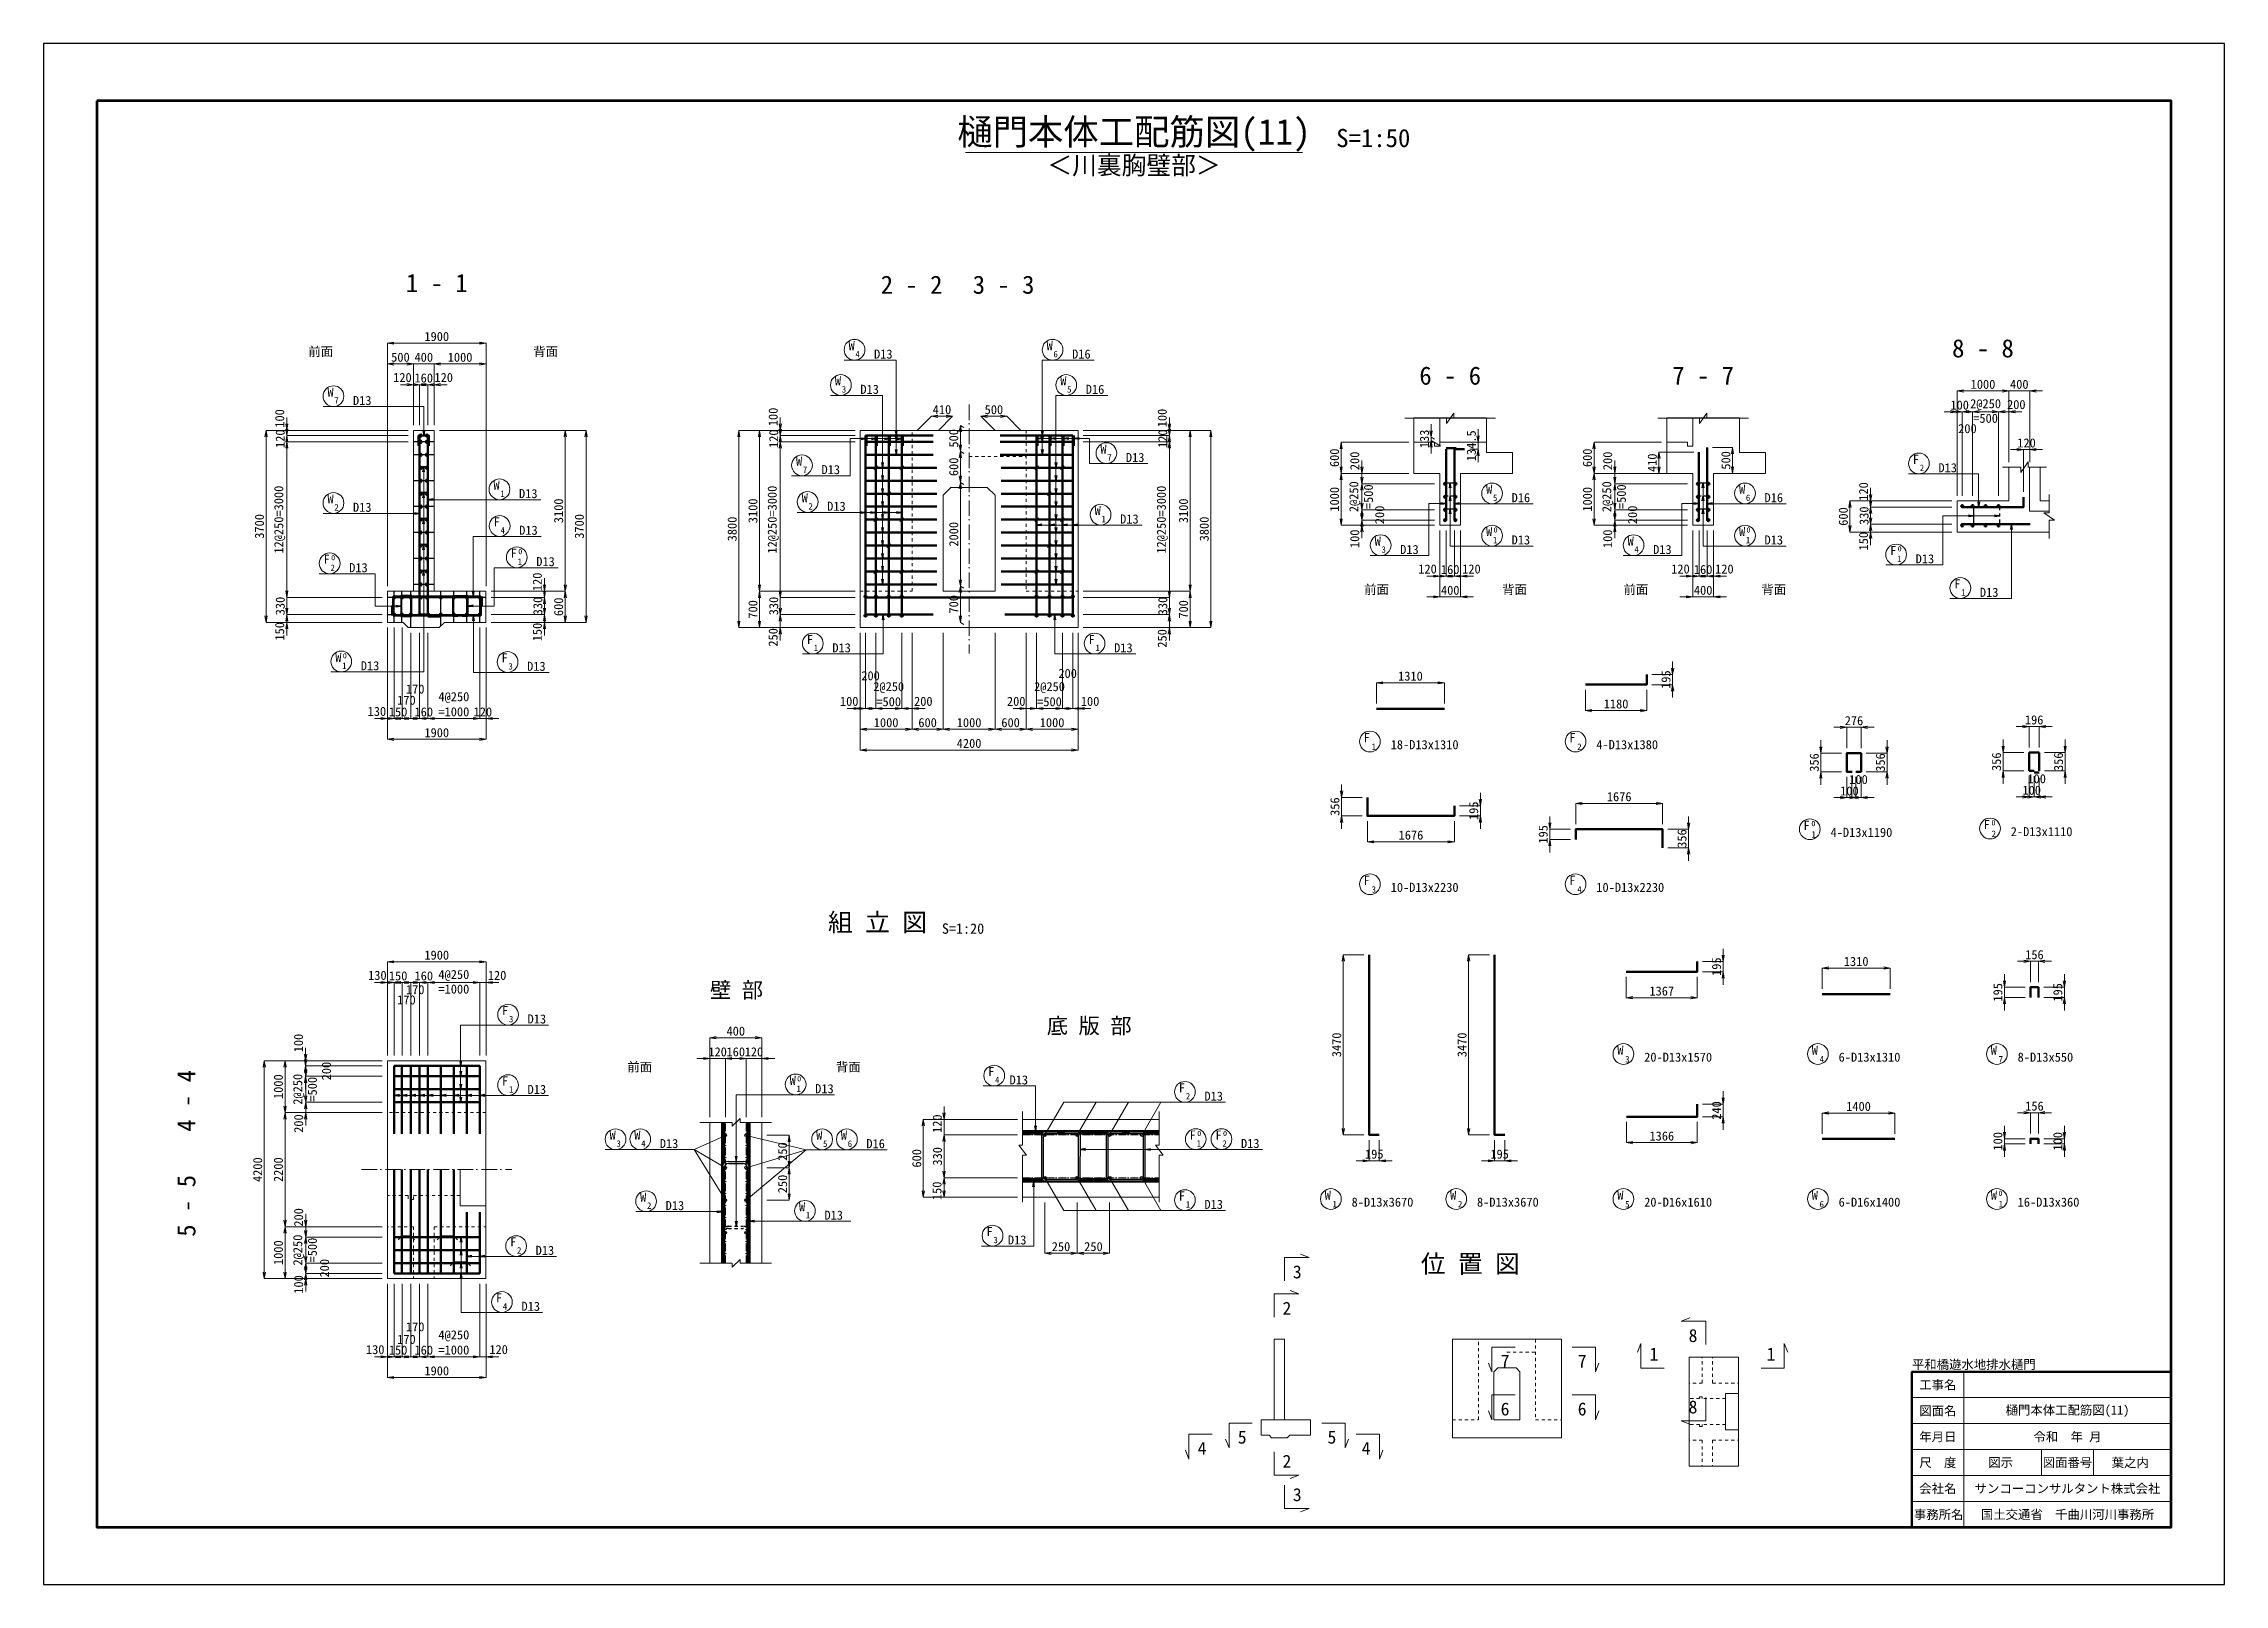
# Model space of a CAD drawing. Header units: millimetres. Extents: x 169470 to 758170, y -17820 to 11880.
# Drawn here: x 589970 to 632020, y -17820 to 11880 of the extents above; entities that cross this region are included whole.
import ezdxf
from ezdxf.enums import TextEntityAlignment as Align

# ---------------------------------------------------------------- set-up
doc = ezdxf.new("R2010")
doc.units = ezdxf.units.MM
doc.header["$LTSCALE"] = 50
doc.header["$PDSIZE"] = 300
for name, pattern in [('DASHED2', [0.375, 0.25, -0.125]), ('SXF_一点短鎖線', [9.25, 6, -1.5, 0.25, -1.5]), ('SXF_跳び破線', [12, 6, -6])]:
    doc.linetypes.add(name, pattern=pattern)
doc.layers.get('Defpoints').update_dxf_attribs({"color": 151})
for name, color, linetype, lineweight in [('D-BGD', 7, 'Continuous', 13), ('D-BMK', 2, 'SXF_一点短鎖線', 13), ('D-STR', 1, 'Continuous', 50), ('D-STR-DIM', 7, 'Continuous', 13), ('D-STR-HTXT', 7, 'Continuous', 13), ('D-STR-STR2', 6, 'Continuous', 25), ('D-STR-STR3', 4, 'Continuous', 25), ('D-STR-TXT', 7, 'Continuous', 13), ('D-TTL', 2, 'Continuous', 140), ('D-TTL-FRAM', 2, 'Continuous', 50), ('D-TTL-LINE', 7, 'Continuous', 13), ('D-TTL-TXT', 7, 'Continuous', 13)]:
    doc.layers.add(name, color=color, linetype=linetype, lineweight=lineweight)
doc.styles.add('MS ゴシック', font='MS Gothic.ttf')
doc.styles.add('YOKO_GOTHIC', font='MS Gothic.ttf')
doc.dimstyles.new('DIM-50', dxfattribs={"dimscale": 50, "dimtxt": 3.5, "dimasz": 2.5, "dimexe": 0, "dimexo": 2, "dimgap": 0.8, "dimtad": 1, "dimdec": 0, "dimzin": 1, "dimdsep": 46, "dimtxsty": 'MS ゴシック', "dimblk": 'OPEN', "dimcen": 0.1, "dimclrd": 256, "dimclre": 256, "dimclrt": 256, "dimaunit": 1, "dimadec": 3, "dimazin": 0, "dimtfac": 1, "dimtdec": 0, "dimtix": 1, "dimtmove": 2, "dimatfit": 3, "dimldrblk": 'OPEN', "dimfxl": 1, "dimlwd": -1, "dimlwe": -1, "dimarcsym": 2})
doc.dimstyles.new('DIM-50-20', dxfattribs={"dimscale": 50, "dimtxt": 3.5, "dimasz": 2.5, "dimexe": 0, "dimexo": 2, "dimgap": 0.8, "dimtad": 1, "dimdec": 0, "dimlfac": 0.4, "dimzin": 1, "dimdsep": 46, "dimtxsty": 'MS ゴシック', "dimblk": 'OPEN', "dimcen": 0.1, "dimclrd": 256, "dimclre": 256, "dimclrt": 256, "dimaunit": 1, "dimadec": 3, "dimazin": 0, "dimtfac": 1, "dimtdec": 0, "dimtix": 1, "dimtmove": 2, "dimatfit": 3, "dimldrblk": 'OPEN', "dimfxl": 1, "dimlwd": -1, "dimlwe": -1, "dimarcsym": 2})
doc.dimstyles.new('S50', dxfattribs={"dimscale": 50, "dimtxt": 3.5, "dimasz": 2, "dimexe": 1, "dimexo": 1, "dimgap": 1, "dimtad": 1, "dimdec": 0, "dimzin": 1, "dimdsep": 46, "dimtxsty": 'YOKO_GOTHIC', "dimblk": 'OPEN', "dimcen": 0, "dimclrd": 256, "dimclre": 256, "dimclrt": 256, "dimaunit": 1, "dimadec": 3, "dimazin": 0, "dimtfac": 1, "dimtdec": 0, "dimtix": 1, "dimtmove": 2, "dimatfit": 3, "dimldrblk": 'OPEN', "dimfxl": 1, "dimlwd": -1, "dimlwe": -1, "dimarcsym": 0})

msp = doc.modelspace()

# ---------------------------------------------------------------- texts
at = {"layer": 'D-STR-TXT'}
for s, height, style, p in [('＜川裏胸璧部＞', 350, 'MS ゴシック', (610994.53, 9255.82)), ('組 立 図', 350, 'YOKO_GOTHIC', (606048.33, -5338.77)), ('S=1:20', 200, 'YOKO_GOTHIC', (607698.1, -5338.77))]:
    msp.add_text(s, height=height, dxfattribs=dict(at, style=style)).set_placement(p, align=Align.BOTTOM_CENTER)
at = {"layer": 'D-STR-TXT', "style": 'YOKO_GOTHIC'}
for s, height, p in [('1 - 1', 350, (597549.56, 7090.86)), ('2 - 2', 350, (606705.59, 7058.24)), ('3 - 3', 350, (608479.69, 7058.24)), ('W', 175, (605549.51, 5970.3)), ('4', 125, (605665.17, 5832.5)), ('W', 175, (609368.07, 5970.3)), ('6', 125, (609483.73, 5832.5)), ('8 - 8', 350, (627364.59, 5832.04)), ('6 - 6', 350, (617091.97, 5305.62)), ('7 - 7', 350, (621968.9, 5305.62)), ('W', 175, (595501.95, 5075.92)), ('7', 125, (595617.61, 4938.12)), ('W', 175, (605285.91, 5290.92)), ('3', 125, (605401.57, 5153.12)), ('W', 175, (609631.67, 5290.92)), ('5', 125, (609747.33, 5153.12)), ('W', 175, (604536.25, 3743.49)), ('W', 175, (610405.77, 3977.47)), ('7', 125, (610521.43, 3839.67)), ('F', 175, (626072.93, 3778.69)), ('W', 175, (598703.18, 3280.57)), ('7', 125, (604651.91, 3605.68)), ('W', 175, (617842.94, 3201.83)), ('W', 175, (622719.87, 3201.83)), ('2', 125, (626188.59, 3640.89)), ('W', 175, (595501.95, 3016.82)), ('2', 125, (595617.61, 2879.02)), ('1', 125, (598818.84, 3142.76)), ('W', 175, (604645.24, 3036.61)), ('2', 125, (604760.9, 2898.81)), ('W', 175, (610294.5, 2791.1)), ('5', 125, (617958.6, 3064.03)), ('6', 125, (622835.53, 3064.03)), ('F', 175, (598706.82, 2574.07)), ('4', 125, (598822.48, 2436.26)), ('1', 125, (610410.16, 2653.3)), ('W', 175, (617842.94, 2387.49)), ('0', 100, (617967.34, 2456)), ('W', 175, (622719.87, 2387.49)), ('0', 100, (622844.27, 2456)), ('F', 175, (599036.36, 1969.76)), ('0', 100, (599160.75, 2038.26)), ('W', 175, (615694.05, 2203.01)), ('3', 125, (615809.71, 2065.21)), ('1', 125, (617958.6, 2249.69)), ('W', 175, (620570.98, 2203.01)), ('4', 125, (620686.64, 2065.21)), ('1', 125, (622835.53, 2249.69)), ('F', 175, (625633.74, 2023.26)), ('0', 100, (625758.14, 2091.76)), ('F', 175, (595428.26, 1853.22)), ('2', 125, (595543.92, 1715.41)), ('0', 100, (595552.65, 1921.72)), ('1', 125, (599152.02, 1831.95)), ('1', 125, (625749.41, 1885.45)), ('F', 175, (626872.44, 1377.78)), ('1', 125, (626988.1, 1239.98)), ('F', 175, (604745.29, 307.87)), ('F', 175, (610178.41, 307.87)), ('W', 175, (595652.49, -38.29)), ('0', 100, (595776.89, 30.22)), ('F', 175, (598859.71, -48.32)), ('1', 125, (604860.95, 170.07)), ('1', 125, (610294.07, 170.07)), ('1', 125, (595768.15, -176.09)), ('3', 125, (598975.37, -186.12)), ('0', 100, (624094.04, -3203.95)), ('0', 100, (627568.41, -3189.53)), ('壁 部', 300, (603329.89, -6513.81)), ('F', 175, (598868.74, -6846.34)), ('3', 125, (598984.4, -6984.15)), ('底 版 部', 300, (610130.88, -7202.49)), ('F', 175, (608242.3, -8021.34)), ('F', 175, (598868.74, -8204.29)), ('1', 125, (598984.4, -8342.09)), ('W', 175, (604414.22, -8191.07)), ('1', 125, (604529.88, -8328.88)), ('0', 100, (604538.62, -8122.57)), ('4', 125, (608357.97, -8159.14)), ('F', 175, (611919.91, -8334.81)), ('2', 125, (612035.57, -8472.61)), ('W', 175, (600941.2, -9247.58)), ('W', 175, (601417.64, -9247.58)), ('W', 175, (604924.88, -9250.05)), ('W', 175, (605401.31, -9250.05)), ('F', 175, (612128.56, -9246.07)), ('0', 100, (612252.95, -9177.56)), ('F', 175, (612625.13, -9246.07)), ('0', 100, (612749.52, -9177.56)), ('3', 125, (601056.86, -9385.39)), ('4', 125, (601533.3, -9385.39)), ('5', 125, (605040.54, -9387.85)), ('6', 125, (605516.97, -9387.85)), ('1', 125, (612244.22, -9383.87)), ('2', 125, (612740.79, -9383.87)), ('W', 175, (601530.33, -10443.32)), ('2', 125, (601645.99, -10581.12)), ('W', 175, (604593.33, -10628.67)), ('F', 175, (611919.91, -10420.82)), ('1', 125, (612035.57, -10558.63)), ('0', 100, (627701.34, -10331.39)), ('1', 125, (604708.99, -10766.47)), ('F', 175, (608210.66, -11106.01)), ('F', 175, (599024.21, -11306.91)), ('2', 125, (599139.88, -11444.71)), ('3', 125, (608326.32, -11243.81)), ('3', 250, (614142.41, -11921.1)), ('位 置 図', 350, (617479.02, -11815.5)), ('F', 175, (598751.14, -12385.29)), ('4', 125, (598866.8, -12523.09)), ('2', 250, (613942.41, -12622.84)), ('8', 250, (621773.75, -13148.92)), ('7', 250, (618149.34, -13642.71)), ('7', 250, (619635.69, -13642.71)), ('1', 250, (621020.56, -13504.91)), ('1', 250, (623278.31, -13504.91)), ('8', 250, (621773.75, -14525.27)), ('6', 250, (618149.34, -14564.07)), ('6', 250, (619635.69, -14564.07)), ('4', 250, (612307.35, -15322.28)), ('5', 250, (613080.96, -15107.47)), ('5', 250, (614810.87, -15107.47)), ('4', 250, (615469.93, -15322.28)), ('2', 250, (613942.41, -15572.46)), ('3', 250, (614142.41, -16215.25))]:
    msp.add_text(s, height=height, dxfattribs=at).set_placement(p, align=Align.CENTER)
for s, p in [('前面', (595074.89, 5857.34)), ('背面', (599411.58, 5857.34)), ('D13', (605982.31, 5808.62)), ('D16', (609800.87, 5808.62)), ('D13', (595934.74, 4914.24)), ('D13', (605718.71, 5129.24)), ('D16', (610064.47, 5129.24)), ('D13', (610838.57, 3815.79)), ('D13', (626505.72, 3617.01)), ('D13', (604969.05, 3581.8)), ('D13', (595934.74, 2855.14)), ('D13', (599135.98, 3118.88)), ('D13', (605078.03, 2874.93)), ('D16', (618275.74, 3040.15)), ('D16', (623152.67, 3040.15)), ('D13', (599139.61, 2412.38)), ('D13', (610727.3, 2629.42)), ('D13', (616126.84, 2041.33)), ('D13', (618275.74, 2225.81)), ('D13', (621003.77, 2041.33)), ('D13', (623152.67, 2225.81)), ('D13', (595861.05, 1691.53)), ('D13', (599469.15, 1808.07)), ('D13', (626066.54, 1861.57)), ('前面', (615432.21, 1270.29)), ('背面', (618092.62, 1270.29)), ('前面', (620432.15, 1270.29)), ('背面', (623092.55, 1270.29)), ('D13', (627305.24, 1216.1)), ('D13', (605178.08, 146.19)), ('D13', (610611.2, 146.19)), ('D13', (596085.29, -199.97)), ('D13', (599292.51, -210)), ('D13', (599301.54, -7008.03)), ('前面', (601225.92, -7932.39)), ('背面', (605247.47, -7932.39)), ('D13', (599301.54, -8365.97)), ('D13', (604847.02, -8352.76)), ('D13', (608595.02, -8183.02)), ('D13', (612352.7, -8496.49)), ('D13', (601850.43, -9409.27)), ('D16', (605834.11, -9411.73)), ('D13', (613057.92, -9407.75)), ('D13', (601963.12, -10605)), ('D13', (612352.7, -10582.51)), ('D13', (605026.12, -10790.35)), ('D13', (599457.01, -11468.59)), ('D13', (608563.37, -11267.69)), ('D13', (599183.94, -12546.97))]:
    msp.add_text(s, height=175, dxfattribs=at).set_placement(p)
for s, height, p in [('F ', 175, (615543.63, -1497.82)), ('1', 125, (615618.63, -1672.82)), ('F ', 175, (619508.87, -1497.82)), ('2', 125, (619583.87, -1672.82)), ('F', 175, (623964.12, -3189.14)), ('1', 125, (624100.92, -3364.14)), ('F', 175, (627438.49, -3174.72)), ('2', 125, (627575.29, -3349.72)), ('F ', 175, (615543.63, -4248.93)), ('F ', 175, (619508.87, -4248.93)), ('3', 125, (615618.63, -4423.93)), ('4', 125, (619583.87, -4423.93)), ('W ', 175, (620431.97, -7522.01)), ('W ', 175, (624181.46, -7522.01)), ('W ', 175, (627633.22, -7522.01)), ('3', 125, (620506.97, -7697.01)), ('4', 125, (624256.46, -7697.01)), ('7', 125, (627708.22, -7697.01)), ('W ', 175, (614790.55, -10316.58)), ('1', 125, (614865.55, -10491.58)), ('W ', 175, (617208.18, -10316.58)), ('2', 125, (617283.18, -10491.58)), ('W ', 175, (620431.97, -10316.58)), ('5', 125, (620506.97, -10491.58)), ('W ', 175, (624181.46, -10316.58)), ('6', 125, (624256.46, -10491.58)), ('W', 175, (627575.26, -10316.58)), ('1', 125, (627708.22, -10491.58))]:
    msp.add_text(s, height=height, dxfattribs=at).set_placement(p, align=Align.MIDDLE_CENTER)
for s, p in [('18-D13x1310', (615943.63, -1772.82)), ('4-D13x1380', (619908.87, -1772.82)), ('4-D13x1190', (624425.92, -3464.14)), ('2-D13x1110', (627900.29, -3449.72)), ('20-D13x1570', (620831.97, -7797.01)), ('6-D13x1310', (624581.46, -7797.01)), ('8-D13x550', (628033.22, -7797.01)), ('8-D13x3670', (615190.55, -10591.58)), ('8-D13x3670', (617608.18, -10591.58)), ('20-D16x1610', (620831.97, -10591.58)), ('6-D16x1400', (624581.46, -10591.58)), ('16-D13x360', (628033.22, -10591.58))]:
    msp.add_text(s, height=175, dxfattribs=at).set_placement(p, align=Align.BOTTOM_LEFT)
at = {"layer": 'D-STR-TXT', "color": 4, "style": 'YOKO_GOTHIC'}
for p in [(615943.63, -4523.93), (619908.87, -4523.93)]:
    msp.add_text('10-D13x2230', height=175, dxfattribs=at).set_placement(p, align=Align.BOTTOM_LEFT)
at = {"layer": 'D-STR-TXT', "style": 'YOKO_GOTHIC'}
for s, p in [('4 - 4', (592896.49, -8498.58)), ('5 - 5', (592896.49, -10522.92))]:
    msp.add_text(s, height=350, rotation=90, dxfattribs=at).set_placement(p, align=Align.CENTER)
at = {"layer": 'D-TTL-TXT', "style": 'MS ゴシック'}
for s, height, p in [('樋門本体工配筋図(11)', 500, (610994.53, 9780)), ('S=1:50', 350, (615609.01, 9780))]:
    msp.add_text(s, height=height, dxfattribs=at).set_placement(p, align=Align.BOTTOM_CENTER)
msp.add_text('平和橋遊水地排水樋門', height=175, dxfattribs=at).set_placement((625994.53, -13720), align=Align.BOTTOM_LEFT)
for s, p in [('工事名', (626494.53, -13970)), ('図面名', (626494.53, -14470)), ('樋門本体工配筋図(11)', (628994.53, -14470)), ('年月日', (626494.53, -14970)), ('令和  年 月', (628994.53, -14970)), ('尺\u3000度', (626494.53, -15470)), ('図示', (627704.43, -15470)), ('図面番号', (628994.53, -15470)), ('葉之内', (630204.43, -15470)), ('会社名', (626494.53, -15970)), ('サンコーコンサルタント株式会社', (628994.53, -15970)), ('事務所名', (626510.6, -16470)), ('国土交通省\u3000千曲川河川事務所', (628994.53, -16470))]:
    msp.add_text(s, height=175, dxfattribs=at).set_placement(p, align=Align.MIDDLE)

# ---------------------------------------------------------------- blocks, each defined once
blk = doc.blocks.new('_Open')
at = {"color": 0, "linetype": 'ByBlock', "lineweight": -2}
for p, q in [((-1, 0.17), (0, 0)), ((-1, -0.17), (0, 0)), ((0, 0), (-1, 0))]:
    blk.add_line(p, q, dxfattribs=at)
blk = doc.blocks.new('*D2007')
at = {"layer": 'D-STR-DIM', "ltscale": 1500, "transparency": 16777216}
for p, q in [((615670, -841), (615670, -441)), ((615795, -441), (616855, -441)), ((616980, -841), (616980, -441))]:
    blk.add_line(p, q, dxfattribs=at)
at = {"layer": 'Defpoints', "color": 0, "ltscale": 1500, "transparency": 16777216}
for p in [(616980, -441), (615670, -941), (616980, -941)]:
    blk.add_point(p, dxfattribs=at)
at = {"layer": 'D-STR-DIM', "ltscale": 1500, "transparency": 16777216, "xscale": 125, "yscale": 125, "zscale": 125, "rotation": 180}
blk.add_blockref('_Open', (615670, -441), dxfattribs=at)
at = {"layer": 'D-STR-DIM', "ltscale": 1500, "transparency": 16777216, "xscale": 125, "yscale": 125, "zscale": 125}
blk.add_blockref('_Open', (616980, -441), dxfattribs=at)
at = {"layer": 'D-STR-DIM', "ltscale": 1500, "transparency": 16777216, "insert": (616325, -313), "char_height": 175, "attachment_point": 5, "style": 'MS ゴシック'}
blk.add_mtext('1310', dxfattribs=at)
blk = doc.blocks.new('B')
at = {"layer": 'D-STR-STR2', "lineweight": 50}
for radius in [20, 10]:
    blk.add_circle((5867, 22812), radius, dxfattribs=at)
blk = doc.blocks.new('*D290')
at = {"layer": 'D-STR-DIM', "ltscale": 1500, "transparency": 16777216}
for p, q in [((595022, -7601), (595022, -7476)), ((596500, -7726), (595022, -7726)), ((595022, -7726), (595022, -7826)), ((596500, -7826), (595022, -7826)), ((595022, -7951), (595022, -8076))]:
    blk.add_line(p, q, dxfattribs=at)
at = {"layer": 'Defpoints', "color": 0, "ltscale": 1500, "transparency": 16777216}
for p in [(595022, -7826), (596600, -7726), (596600, -7826)]:
    blk.add_point(p, dxfattribs=at)
at = {"layer": 'D-STR-DIM', "ltscale": 1500, "transparency": 16777216, "xscale": 125, "yscale": 125, "zscale": 125}
for p, rotation in [((595022, -7726), 270), ((595022, -7826), 90)]:
    blk.add_blockref('_Open', p, dxfattribs=dict(at, rotation=rotation))
at = {"layer": 'D-STR-DIM', "ltscale": 1500, "transparency": 16777216, "insert": (594885, -7385), "char_height": 175, "attachment_point": 5, "rotation": 90, "style": 'MS ゴシック'}
blk.add_mtext('100', dxfattribs=at)
blk = doc.blocks.new('*D291')
at = {"layer": 'D-STR-DIM', "ltscale": 1500, "transparency": 16777216}
for p, q in [((595022, -7701), (595022, -7576)), ((596500, -7826), (595022, -7826)), ((595022, -7826), (595022, -8026)), ((596500, -8026), (595022, -8026)), ((595022, -8151), (595022, -8276))]:
    blk.add_line(p, q, dxfattribs=at)
at = {"layer": 'Defpoints', "color": 0, "ltscale": 1500, "transparency": 16777216}
for p in [(596600, -7826), (595022, -8026), (596600, -8026)]:
    blk.add_point(p, dxfattribs=at)
at = {"layer": 'D-STR-DIM', "ltscale": 1500, "transparency": 16777216, "xscale": 125, "yscale": 125, "zscale": 125}
for p, rotation in [((595022, -7826), 270), ((595022, -8026), 90)]:
    blk.add_blockref('_Open', p, dxfattribs=dict(at, rotation=rotation))
at = {"layer": 'D-STR-DIM', "ltscale": 1500, "transparency": 16777216, "insert": (595423, -7926), "char_height": 175, "attachment_point": 5, "rotation": 90, "style": 'MS ゴシック'}
blk.add_mtext('200', dxfattribs=at)
blk = doc.blocks.new('*D292')
at = {"layer": 'D-STR-DIM', "ltscale": 1500, "transparency": 16777216}
for p, q in [((595024, -7901), (595024, -7776)), ((596500, -8026), (595024, -8026)), ((595024, -8026), (595024, -8526)), ((596500, -8526), (595024, -8526)), ((595024, -8651), (595024, -8776))]:
    blk.add_line(p, q, dxfattribs=at)
at = {"layer": 'Defpoints', "color": 0, "ltscale": 1500, "transparency": 16777216}
for p in [(596600, -8026), (595024, -8526), (596600, -8526)]:
    blk.add_point(p, dxfattribs=at)
at = {"layer": 'D-STR-DIM', "ltscale": 1500, "transparency": 16777216, "xscale": 125, "yscale": 125, "zscale": 125}
for p, rotation in [((595024, -8026), 270), ((595024, -8526), 90)]:
    blk.add_blockref('_Open', p, dxfattribs=dict(at, rotation=rotation))
at = {"layer": 'D-STR-DIM', "ltscale": 1500, "transparency": 16777216, "char_height": 175, "attachment_point": 5, "rotation": 90, "style": 'MS ゴシック'}
for s, insert in [('2@250', (594888, -8276)), ('=500', (595152, -8276))]:
    blk.add_mtext(s, dxfattribs=dict(at, insert=insert))
blk = doc.blocks.new('*D293')
at = {"layer": 'D-STR-DIM', "ltscale": 1500, "transparency": 16777216}
for p, q in [((595024, -11701), (595024, -11576)), ((596500, -11826), (595024, -11826)), ((595024, -11926), (595024, -11826)), ((596500, -11926), (595024, -11926)), ((595024, -12051), (595024, -12176))]:
    blk.add_line(p, q, dxfattribs=at)
at = {"layer": 'Defpoints', "color": 0, "ltscale": 1500, "transparency": 16777216}
for p in [(595024, -11826), (596600, -11826), (596600, -11926)]:
    blk.add_point(p, dxfattribs=at)
at = {"layer": 'D-STR-DIM', "ltscale": 1500, "transparency": 16777216, "xscale": 125, "yscale": 125, "zscale": 125}
for p, rotation in [((595024, -11826), 270), ((595024, -11926), 90)]:
    blk.add_blockref('_Open', p, dxfattribs=dict(at, rotation=rotation))
at = {"layer": 'D-STR-DIM', "ltscale": 1500, "transparency": 16777216, "insert": (594887, -12039), "char_height": 175, "attachment_point": 5, "rotation": 90, "style": 'MS ゴシック'}
blk.add_mtext('100', dxfattribs=at)
blk = doc.blocks.new('*D294')
at = {"layer": 'D-STR-DIM', "ltscale": 1500, "transparency": 16777216}
for p, q in [((595024, -11501), (595024, -11376)), ((596500, -11626), (595024, -11626)), ((595024, -11826), (595024, -11626)), ((596500, -11826), (595024, -11826)), ((595024, -11951), (595024, -12076))]:
    blk.add_line(p, q, dxfattribs=at)
at = {"layer": 'Defpoints', "color": 0, "ltscale": 1500, "transparency": 16777216}
for p in [(595024, -11626), (596600, -11626), (596600, -11826)]:
    blk.add_point(p, dxfattribs=at)
at = {"layer": 'D-STR-DIM', "ltscale": 1500, "transparency": 16777216, "xscale": 125, "yscale": 125, "zscale": 125}
for p, rotation in [((595024, -11626), 270), ((595024, -11826), 90)]:
    blk.add_blockref('_Open', p, dxfattribs=dict(at, rotation=rotation))
at = {"layer": 'D-STR-DIM', "ltscale": 1500, "transparency": 16777216, "insert": (595387, -11726), "char_height": 175, "attachment_point": 5, "rotation": 90, "style": 'MS ゴシック'}
blk.add_mtext('200', dxfattribs=at)
blk = doc.blocks.new('*D295')
at = {"layer": 'D-STR-DIM', "ltscale": 1500, "transparency": 16777216}
for p, q in [((595024, -11001), (595024, -10876)), ((596500, -11126), (595024, -11126)), ((595024, -11626), (595024, -11126)), ((596500, -11626), (595024, -11626)), ((595024, -11751), (595024, -11876))]:
    blk.add_line(p, q, dxfattribs=at)
at = {"layer": 'Defpoints', "color": 0, "ltscale": 1500, "transparency": 16777216}
for p in [(595024, -11126), (596600, -11126), (596600, -11626)]:
    blk.add_point(p, dxfattribs=at)
at = {"layer": 'D-STR-DIM', "ltscale": 1500, "transparency": 16777216, "xscale": 125, "yscale": 125, "zscale": 125}
for p, rotation in [((595024, -11126), 270), ((595024, -11626), 90)]:
    blk.add_blockref('_Open', p, dxfattribs=dict(at, rotation=rotation))
at = {"layer": 'D-STR-DIM', "ltscale": 1500, "transparency": 16777216, "char_height": 175, "attachment_point": 5, "rotation": 90, "style": 'MS ゴシック'}
for s, insert in [('2@250', (594888, -11376)), ('=500', (595152, -11376))]:
    blk.add_mtext(s, dxfattribs=dict(at, insert=insert))
blk = doc.blocks.new('*D296')
at = {"layer": 'D-STR-DIM', "ltscale": 1500, "transparency": 16777216}
for p, q in [((596500, -10926), (594624, -10926)), ((594624, -11051), (594624, -11801)), ((596500, -11926), (594624, -11926))]:
    blk.add_line(p, q, dxfattribs=at)
at = {"layer": 'Defpoints', "color": 0, "ltscale": 1500, "transparency": 16777216}
for p in [(596600, -10926), (594624, -11926), (596600, -11926)]:
    blk.add_point(p, dxfattribs=at)
at = {"layer": 'D-STR-DIM', "ltscale": 1500, "transparency": 16777216, "xscale": 125, "yscale": 125, "zscale": 125}
for p, rotation in [((594624, -10926), 90), ((594624, -11926), 270)]:
    blk.add_blockref('_Open', p, dxfattribs=dict(at, rotation=rotation))
at = {"layer": 'D-STR-DIM', "ltscale": 1500, "transparency": 16777216, "insert": (594497, -11426), "char_height": 175, "attachment_point": 5, "rotation": 90, "style": 'MS ゴシック'}
blk.add_mtext('1000', dxfattribs=at)
blk = doc.blocks.new('*D297')
at = {"layer": 'D-STR-DIM', "ltscale": 1500, "transparency": 16777216}
for p, q in [((596500, -8726), (594624, -8726)), ((594624, -10801), (594624, -8851)), ((596500, -10926), (594624, -10926))]:
    blk.add_line(p, q, dxfattribs=at)
at = {"layer": 'Defpoints', "color": 0, "ltscale": 1500, "transparency": 16777216}
for p in [(594624, -8726), (596600, -8726), (596600, -10926)]:
    blk.add_point(p, dxfattribs=at)
at = {"layer": 'D-STR-DIM', "ltscale": 1500, "transparency": 16777216, "xscale": 125, "yscale": 125, "zscale": 125}
for p, rotation in [((594624, -8726), 90), ((594624, -10926), 270)]:
    blk.add_blockref('_Open', p, dxfattribs=dict(at, rotation=rotation))
at = {"layer": 'D-STR-DIM', "ltscale": 1500, "transparency": 16777216, "insert": (594497, -9826), "char_height": 175, "attachment_point": 5, "rotation": 90, "style": 'MS ゴシック'}
blk.add_mtext('2200', dxfattribs=at)
blk = doc.blocks.new('*D298')
at = {"layer": 'D-STR-DIM', "ltscale": 1500, "transparency": 16777216}
for p, q in [((596500, -7726), (594624, -7726)), ((594624, -8601), (594624, -7851)), ((596500, -8726), (594624, -8726))]:
    blk.add_line(p, q, dxfattribs=at)
at = {"layer": 'Defpoints', "color": 0, "ltscale": 1500, "transparency": 16777216}
for p in [(594624, -7726), (596600, -7726), (596600, -8726)]:
    blk.add_point(p, dxfattribs=at)
at = {"layer": 'D-STR-DIM', "ltscale": 1500, "transparency": 16777216, "xscale": 125, "yscale": 125, "zscale": 125}
for p, rotation in [((594624, -7726), 90), ((594624, -8726), 270)]:
    blk.add_blockref('_Open', p, dxfattribs=dict(at, rotation=rotation))
at = {"layer": 'D-STR-DIM', "ltscale": 1500, "transparency": 16777216, "insert": (594497, -8226), "char_height": 175, "attachment_point": 5, "rotation": 90, "style": 'MS ゴシック'}
blk.add_mtext('1000', dxfattribs=at)
blk = doc.blocks.new('*D299')
at = {"layer": 'D-STR-DIM', "ltscale": 1500, "transparency": 16777216}
for p, q in [((596500, -7726), (594224, -7726)), ((594224, -7851), (594224, -11801)), ((596500, -11926), (594224, -11926))]:
    blk.add_line(p, q, dxfattribs=at)
at = {"layer": 'Defpoints', "color": 0, "ltscale": 1500, "transparency": 16777216}
for p in [(596600, -7726), (594224, -11926), (596600, -11926)]:
    blk.add_point(p, dxfattribs=at)
at = {"layer": 'D-STR-DIM', "ltscale": 1500, "transparency": 16777216, "xscale": 125, "yscale": 125, "zscale": 125}
for p, rotation in [((594224, -7726), 90), ((594224, -11926), 270)]:
    blk.add_blockref('_Open', p, dxfattribs=dict(at, rotation=rotation))
at = {"layer": 'D-STR-DIM', "ltscale": 1500, "transparency": 16777216, "insert": (594097, -9826), "char_height": 175, "attachment_point": 5, "rotation": 90, "style": 'MS ゴシック'}
blk.add_mtext('4200', dxfattribs=at)
blk = doc.blocks.new('*D300')
at = {"layer": 'D-STR-DIM', "ltscale": 1500, "transparency": 16777216}
for p, q in [((596475, -6219), (596350, -6219)), ((596600, -7626), (596600, -6219)), ((596600, -6219), (596730, -6219)), ((596730, -7626), (596730, -6219)), ((596855, -6219), (596980, -6219))]:
    blk.add_line(p, q, dxfattribs=at)
at = {"layer": 'Defpoints', "color": 0, "ltscale": 1500, "transparency": 16777216}
for p in [(596730, -6219), (596600, -7726), (596730, -7726)]:
    blk.add_point(p, dxfattribs=at)
at = {"layer": 'D-STR-DIM', "ltscale": 1500, "transparency": 16777216, "xscale": 125, "yscale": 125, "zscale": 125}
blk.add_blockref('_Open', (596600, -6219), dxfattribs=at)
at = {"layer": 'D-STR-DIM', "ltscale": 1500, "transparency": 16777216, "xscale": 125, "yscale": 125, "zscale": 125, "rotation": 180}
blk.add_blockref('_Open', (596730, -6219), dxfattribs=at)
at = {"layer": 'D-STR-DIM', "ltscale": 1500, "transparency": 16777216, "insert": (596405, -6081), "char_height": 175, "attachment_point": 5, "style": 'MS ゴシック'}
blk.add_mtext('130', dxfattribs=at)
blk = doc.blocks.new('*D301')
at = {"layer": 'D-STR-DIM', "ltscale": 1500, "transparency": 16777216}
for p, q in [((596605, -6219), (596480, -6219)), ((596730, -7626), (596730, -6219)), ((596730, -6219), (596880, -6219)), ((596880, -7626), (596880, -6219)), ((597005, -6219), (597130, -6219))]:
    blk.add_line(p, q, dxfattribs=at)
at = {"layer": 'Defpoints', "color": 0, "ltscale": 1500, "transparency": 16777216}
for p in [(596880, -6219), (596730, -7726), (596880, -7726)]:
    blk.add_point(p, dxfattribs=at)
at = {"layer": 'D-STR-DIM', "ltscale": 1500, "transparency": 16777216, "xscale": 125, "yscale": 125, "zscale": 125}
blk.add_blockref('_Open', (596730, -6219), dxfattribs=at)
at = {"layer": 'D-STR-DIM', "ltscale": 1500, "transparency": 16777216, "xscale": 125, "yscale": 125, "zscale": 125, "rotation": 180}
blk.add_blockref('_Open', (596880, -6219), dxfattribs=at)
at = {"layer": 'D-STR-DIM', "ltscale": 1500, "transparency": 16777216, "insert": (596805, -6091), "char_height": 175, "attachment_point": 5, "style": 'MS ゴシック'}
blk.add_mtext('150', dxfattribs=at)
blk = doc.blocks.new('*D302')
at = {"layer": 'D-STR-DIM', "ltscale": 1500, "transparency": 16777216}
for p, q in [((596755, -6219), (596630, -6219)), ((596880, -7626), (596880, -6219)), ((596880, -6219), (597050, -6219)), ((597050, -7626), (597050, -6219)), ((597175, -6219), (597300, -6219))]:
    blk.add_line(p, q, dxfattribs=at)
at = {"layer": 'Defpoints', "color": 0, "ltscale": 1500, "transparency": 16777216}
for p in [(597050, -6219), (596880, -7726), (597050, -7726)]:
    blk.add_point(p, dxfattribs=at)
at = {"layer": 'D-STR-DIM', "ltscale": 1500, "transparency": 16777216, "xscale": 125, "yscale": 125, "zscale": 125}
blk.add_blockref('_Open', (596880, -6219), dxfattribs=at)
at = {"layer": 'D-STR-DIM', "ltscale": 1500, "transparency": 16777216, "xscale": 125, "yscale": 125, "zscale": 125, "rotation": 180}
blk.add_blockref('_Open', (597050, -6219), dxfattribs=at)
at = {"layer": 'D-STR-DIM', "ltscale": 1500, "transparency": 16777216, "insert": (596965, -6554), "char_height": 175, "attachment_point": 5, "style": 'MS ゴシック'}
blk.add_mtext('170', dxfattribs=at)
blk = doc.blocks.new('*D303')
at = {"layer": 'D-STR-DIM', "ltscale": 1500, "transparency": 16777216}
for p, q in [((596925, -6219), (596800, -6219)), ((597050, -7626), (597050, -6219)), ((597050, -6219), (597220, -6219)), ((597220, -7626), (597220, -6219)), ((597345, -6219), (597470, -6219))]:
    blk.add_line(p, q, dxfattribs=at)
at = {"layer": 'Defpoints', "color": 0, "ltscale": 1500, "transparency": 16777216}
for p in [(597220, -6219), (597050, -7726), (597220, -7726)]:
    blk.add_point(p, dxfattribs=at)
at = {"layer": 'D-STR-DIM', "ltscale": 1500, "transparency": 16777216, "xscale": 125, "yscale": 125, "zscale": 125}
blk.add_blockref('_Open', (597050, -6219), dxfattribs=at)
at = {"layer": 'D-STR-DIM', "ltscale": 1500, "transparency": 16777216, "xscale": 125, "yscale": 125, "zscale": 125, "rotation": 180}
blk.add_blockref('_Open', (597220, -6219), dxfattribs=at)
at = {"layer": 'D-STR-DIM', "ltscale": 1500, "transparency": 16777216, "insert": (597135, -6357), "char_height": 175, "attachment_point": 5, "style": 'MS ゴシック'}
blk.add_mtext('170', dxfattribs=at)
blk = doc.blocks.new('*D304')
at = {"layer": 'D-STR-DIM', "ltscale": 1500, "transparency": 16777216}
for p, q in [((597095, -6219), (596970, -6219)), ((597220, -7626), (597220, -6219)), ((597220, -6219), (597380, -6219)), ((597380, -7626), (597380, -6219)), ((597505, -6219), (597630, -6219))]:
    blk.add_line(p, q, dxfattribs=at)
at = {"layer": 'Defpoints', "color": 0, "ltscale": 1500, "transparency": 16777216}
for p in [(597380, -6219), (597220, -7726), (597380, -7726)]:
    blk.add_point(p, dxfattribs=at)
at = {"layer": 'D-STR-DIM', "ltscale": 1500, "transparency": 16777216, "xscale": 125, "yscale": 125, "zscale": 125}
blk.add_blockref('_Open', (597220, -6219), dxfattribs=at)
at = {"layer": 'D-STR-DIM', "ltscale": 1500, "transparency": 16777216, "xscale": 125, "yscale": 125, "zscale": 125, "rotation": 180}
blk.add_blockref('_Open', (597380, -6219), dxfattribs=at)
at = {"layer": 'D-STR-DIM', "ltscale": 1500, "transparency": 16777216, "insert": (597300, -6091), "char_height": 175, "attachment_point": 5, "style": 'MS ゴシック'}
blk.add_mtext('160', dxfattribs=at)
blk = doc.blocks.new('*D305')
at = {"layer": 'D-STR-DIM', "ltscale": 1500, "transparency": 16777216}
for p, q in [((597380, -7626), (597380, -6219)), ((597505, -6219), (598255, -6219)), ((598380, -7626), (598380, -6219))]:
    blk.add_line(p, q, dxfattribs=at)
at = {"layer": 'Defpoints', "color": 0, "ltscale": 1500, "transparency": 16777216}
for p in [(598380, -6219), (597380, -7726), (598380, -7726)]:
    blk.add_point(p, dxfattribs=at)
at = {"layer": 'D-STR-DIM', "ltscale": 1500, "transparency": 16777216, "xscale": 125, "yscale": 125, "zscale": 125, "rotation": 180}
blk.add_blockref('_Open', (597380, -6219), dxfattribs=at)
at = {"layer": 'D-STR-DIM', "ltscale": 1500, "transparency": 16777216, "xscale": 125, "yscale": 125, "zscale": 125}
blk.add_blockref('_Open', (598380, -6219), dxfattribs=at)
at = {"layer": 'D-STR-DIM', "ltscale": 1500, "transparency": 16777216, "char_height": 175, "attachment_point": 5, "style": 'MS ゴシック'}
for s, insert in [('=1000', (597880, -6346)), ('4@250', (597880, -6082))]:
    blk.add_mtext(s, dxfattribs=dict(at, insert=insert))
blk = doc.blocks.new('*D306')
at = {"layer": 'D-STR-DIM', "ltscale": 1500, "transparency": 16777216}
for p, q in [((598255, -6219), (598130, -6219)), ((598380, -7626), (598380, -6219)), ((598380, -6219), (598500, -6219)), ((598500, -7626), (598500, -6219)), ((598625, -6219), (598750, -6219))]:
    blk.add_line(p, q, dxfattribs=at)
at = {"layer": 'Defpoints', "color": 0, "ltscale": 1500, "transparency": 16777216}
for p in [(598500, -6219), (598380, -7726), (598500, -7726)]:
    blk.add_point(p, dxfattribs=at)
at = {"layer": 'D-STR-DIM', "ltscale": 1500, "transparency": 16777216, "xscale": 125, "yscale": 125, "zscale": 125}
blk.add_blockref('_Open', (598380, -6219), dxfattribs=at)
at = {"layer": 'D-STR-DIM', "ltscale": 1500, "transparency": 16777216, "xscale": 125, "yscale": 125, "zscale": 125, "rotation": 180}
blk.add_blockref('_Open', (598500, -6219), dxfattribs=at)
at = {"layer": 'D-STR-DIM', "ltscale": 1500, "transparency": 16777216, "insert": (598713, -6081), "char_height": 175, "attachment_point": 5, "style": 'MS ゴシック'}
blk.add_mtext('120', dxfattribs=at)
blk = doc.blocks.new('*D307')
at = {"layer": 'D-STR-DIM', "ltscale": 1500, "transparency": 16777216}
for p, q in [((596600, -7626), (596600, -5819)), ((598375, -5819), (596725, -5819)), ((598500, -7626), (598500, -5819))]:
    blk.add_line(p, q, dxfattribs=at)
at = {"layer": 'Defpoints', "color": 0, "ltscale": 1500, "transparency": 16777216}
for p in [(596600, -5819), (596600, -7726), (598500, -7726)]:
    blk.add_point(p, dxfattribs=at)
at = {"layer": 'D-STR-DIM', "ltscale": 1500, "transparency": 16777216, "xscale": 125, "yscale": 125, "zscale": 125, "rotation": 180}
blk.add_blockref('_Open', (596600, -5819), dxfattribs=at)
at = {"layer": 'D-STR-DIM', "ltscale": 1500, "transparency": 16777216, "xscale": 125, "yscale": 125, "zscale": 125}
blk.add_blockref('_Open', (598500, -5819), dxfattribs=at)
at = {"layer": 'D-STR-DIM', "ltscale": 1500, "transparency": 16777216, "insert": (597550, -5691), "char_height": 175, "attachment_point": 5, "style": 'MS ゴシック'}
blk.add_mtext('1900', dxfattribs=at)
blk = doc.blocks.new('*D314')
at = {"layer": 'D-STR-DIM', "ltscale": 1500, "transparency": 16777216}
for p, q in [((596600, 624), (596600, -1130)), ((596730, 624), (596730, -1130)), ((596475, -1130), (596350, -1130)), ((596600, -1130), (596730, -1130)), ((596855, -1130), (596980, -1130))]:
    blk.add_line(p, q, dxfattribs=at)
at = {"layer": 'Defpoints', "color": 0, "ltscale": 1500, "transparency": 16777216}
for p in [(596600, 724), (596730, 724), (596730, -1130)]:
    blk.add_point(p, dxfattribs=at)
at = {"layer": 'D-STR-DIM', "ltscale": 1500, "transparency": 16777216, "xscale": 125, "yscale": 125, "zscale": 125}
blk.add_blockref('_Open', (596600, -1130), dxfattribs=at)
at = {"layer": 'D-STR-DIM', "ltscale": 1500, "transparency": 16777216, "xscale": 125, "yscale": 125, "zscale": 125, "rotation": 180}
blk.add_blockref('_Open', (596730, -1130), dxfattribs=at)
at = {"layer": 'D-STR-DIM', "ltscale": 1500, "transparency": 16777216, "insert": (596396, -993), "char_height": 175, "attachment_point": 5, "style": 'MS ゴシック'}
blk.add_mtext('130', dxfattribs=at)
blk = doc.blocks.new('*D315')
at = {"layer": 'D-STR-DIM', "ltscale": 1500, "transparency": 16777216}
for p, q in [((596730, 624), (596730, -1130)), ((596880, 624), (596880, -1130)), ((596605, -1130), (596480, -1130)), ((596730, -1130), (596880, -1130)), ((597005, -1130), (597130, -1130))]:
    blk.add_line(p, q, dxfattribs=at)
at = {"layer": 'Defpoints', "color": 0, "ltscale": 1500, "transparency": 16777216}
for p in [(596730, 724), (596880, 724), (596880, -1130)]:
    blk.add_point(p, dxfattribs=at)
at = {"layer": 'D-STR-DIM', "ltscale": 1500, "transparency": 16777216, "xscale": 125, "yscale": 125, "zscale": 125}
blk.add_blockref('_Open', (596730, -1130), dxfattribs=at)
at = {"layer": 'D-STR-DIM', "ltscale": 1500, "transparency": 16777216, "xscale": 125, "yscale": 125, "zscale": 125, "rotation": 180}
blk.add_blockref('_Open', (596880, -1130), dxfattribs=at)
at = {"layer": 'D-STR-DIM', "ltscale": 1500, "transparency": 16777216, "insert": (596805, -1003), "char_height": 175, "attachment_point": 5, "style": 'MS ゴシック'}
blk.add_mtext('150', dxfattribs=at)
blk = doc.blocks.new('*D316')
at = {"layer": 'D-STR-DIM', "ltscale": 1500, "transparency": 16777216}
for p, q in [((596880, 624), (596880, -1130)), ((597050, 524), (597050, -1130)), ((596755, -1130), (596630, -1130)), ((596880, -1130), (597050, -1130)), ((597175, -1130), (597300, -1130))]:
    blk.add_line(p, q, dxfattribs=at)
at = {"layer": 'Defpoints', "color": 0, "ltscale": 1500, "transparency": 16777216}
for p in [(596880, 724), (597050, 624), (597050, -1130)]:
    blk.add_point(p, dxfattribs=at)
at = {"layer": 'D-STR-DIM', "ltscale": 1500, "transparency": 16777216, "xscale": 125, "yscale": 125, "zscale": 125}
blk.add_blockref('_Open', (596880, -1130), dxfattribs=at)
at = {"layer": 'D-STR-DIM', "ltscale": 1500, "transparency": 16777216, "xscale": 125, "yscale": 125, "zscale": 125, "rotation": 180}
blk.add_blockref('_Open', (597050, -1130), dxfattribs=at)
at = {"layer": 'D-STR-DIM', "ltscale": 1500, "transparency": 16777216, "insert": (596965, -778), "char_height": 175, "attachment_point": 5, "style": 'MS ゴシック'}
blk.add_mtext('170', dxfattribs=at)
blk = doc.blocks.new('*D317')
at = {"layer": 'D-STR-DIM', "ltscale": 1500, "transparency": 16777216}
for p, q in [((597050, 524), (597050, -1130)), ((597220, 524), (597220, -1130)), ((596925, -1130), (596800, -1130)), ((597050, -1130), (597220, -1130)), ((597345, -1130), (597470, -1130))]:
    blk.add_line(p, q, dxfattribs=at)
at = {"layer": 'Defpoints', "color": 0, "ltscale": 1500, "transparency": 16777216}
for p in [(597050, 624), (597220, 624), (597220, -1130)]:
    blk.add_point(p, dxfattribs=at)
at = {"layer": 'D-STR-DIM', "ltscale": 1500, "transparency": 16777216, "xscale": 125, "yscale": 125, "zscale": 125}
blk.add_blockref('_Open', (597050, -1130), dxfattribs=at)
at = {"layer": 'D-STR-DIM', "ltscale": 1500, "transparency": 16777216, "xscale": 125, "yscale": 125, "zscale": 125, "rotation": 180}
blk.add_blockref('_Open', (597220, -1130), dxfattribs=at)
at = {"layer": 'D-STR-DIM', "ltscale": 1500, "transparency": 16777216, "insert": (597135, -563), "char_height": 175, "attachment_point": 5, "style": 'MS ゴシック'}
blk.add_mtext('170', dxfattribs=at)
blk = doc.blocks.new('*D318')
at = {"layer": 'D-STR-DIM', "ltscale": 1500, "transparency": 16777216}
for p, q in [((597220, 524), (597220, -1130)), ((597380, 524), (597380, -1130)), ((597095, -1130), (596970, -1130)), ((597220, -1130), (597380, -1130)), ((597505, -1130), (597630, -1130))]:
    blk.add_line(p, q, dxfattribs=at)
at = {"layer": 'Defpoints', "color": 0, "ltscale": 1500, "transparency": 16777216}
for p in [(597220, 624), (597380, 624), (597380, -1130)]:
    blk.add_point(p, dxfattribs=at)
at = {"layer": 'D-STR-DIM', "ltscale": 1500, "transparency": 16777216, "xscale": 125, "yscale": 125, "zscale": 125}
blk.add_blockref('_Open', (597220, -1130), dxfattribs=at)
at = {"layer": 'D-STR-DIM', "ltscale": 1500, "transparency": 16777216, "xscale": 125, "yscale": 125, "zscale": 125, "rotation": 180}
blk.add_blockref('_Open', (597380, -1130), dxfattribs=at)
at = {"layer": 'D-STR-DIM', "ltscale": 1500, "transparency": 16777216, "insert": (597300, -1003), "char_height": 175, "attachment_point": 5, "style": 'MS ゴシック'}
blk.add_mtext('160', dxfattribs=at)
blk = doc.blocks.new('*D319')
at = {"layer": 'D-STR-DIM', "ltscale": 1500, "transparency": 16777216}
for p, q in [((597380, 524), (597380, -1130)), ((598380, 624), (598380, -1130)), ((597505, -1130), (598255, -1130))]:
    blk.add_line(p, q, dxfattribs=at)
at = {"layer": 'Defpoints', "color": 0, "ltscale": 1500, "transparency": 16777216}
for p in [(597380, 624), (598380, 724), (598380, -1130)]:
    blk.add_point(p, dxfattribs=at)
at = {"layer": 'D-STR-DIM', "ltscale": 1500, "transparency": 16777216, "xscale": 125, "yscale": 125, "zscale": 125, "rotation": 180}
blk.add_blockref('_Open', (597380, -1130), dxfattribs=at)
at = {"layer": 'D-STR-DIM', "ltscale": 1500, "transparency": 16777216, "xscale": 125, "yscale": 125, "zscale": 125}
blk.add_blockref('_Open', (598380, -1130), dxfattribs=at)
at = {"layer": 'D-STR-DIM', "ltscale": 1500, "transparency": 16777216, "insert": (597880, -855), "char_height": 175, "attachment_point": 5, "style": 'MS ゴシック'}
blk.add_mtext('4@250\\P=1000', dxfattribs=at)
blk = doc.blocks.new('*D320')
at = {"layer": 'D-STR-DIM', "ltscale": 1500, "transparency": 16777216}
for p, q in [((598380, 624), (598380, -1130)), ((598500, 624), (598500, -1130)), ((598255, -1130), (598130, -1130)), ((598380, -1130), (598500, -1130)), ((598625, -1130), (598750, -1130))]:
    blk.add_line(p, q, dxfattribs=at)
at = {"layer": 'Defpoints', "color": 0, "ltscale": 1500, "transparency": 16777216}
for p in [(598380, 724), (598500, 724), (598500, -1130)]:
    blk.add_point(p, dxfattribs=at)
at = {"layer": 'D-STR-DIM', "ltscale": 1500, "transparency": 16777216, "xscale": 125, "yscale": 125, "zscale": 125}
blk.add_blockref('_Open', (598380, -1130), dxfattribs=at)
at = {"layer": 'D-STR-DIM', "ltscale": 1500, "transparency": 16777216, "xscale": 125, "yscale": 125, "zscale": 125, "rotation": 180}
blk.add_blockref('_Open', (598500, -1130), dxfattribs=at)
at = {"layer": 'D-STR-DIM', "ltscale": 1500, "transparency": 16777216, "insert": (598440, -1003), "char_height": 175, "attachment_point": 5, "style": 'MS ゴシック'}
blk.add_mtext('120', dxfattribs=at)
blk = doc.blocks.new('*D321')
at = {"layer": 'D-STR-DIM', "ltscale": 1500, "transparency": 16777216}
for p, q in [((596600, 624), (596600, -1530)), ((598500, 624), (598500, -1530)), ((598375, -1530), (596725, -1530))]:
    blk.add_line(p, q, dxfattribs=at)
at = {"layer": 'Defpoints', "color": 0, "ltscale": 1500, "transparency": 16777216}
for p in [(596600, 724), (598500, 724), (596600, -1530)]:
    blk.add_point(p, dxfattribs=at)
at = {"layer": 'D-STR-DIM', "ltscale": 1500, "transparency": 16777216, "xscale": 125, "yscale": 125, "zscale": 125, "rotation": 180}
blk.add_blockref('_Open', (596600, -1530), dxfattribs=at)
at = {"layer": 'D-STR-DIM', "ltscale": 1500, "transparency": 16777216, "xscale": 125, "yscale": 125, "zscale": 125}
blk.add_blockref('_Open', (598500, -1530), dxfattribs=at)
at = {"layer": 'D-STR-DIM', "ltscale": 1500, "transparency": 16777216, "insert": (597550, -1403), "char_height": 175, "attachment_point": 5, "style": 'MS ゴシック'}
blk.add_mtext('1900', dxfattribs=at)
blk = doc.blocks.new('*D1829')
at = {"layer": 'D-STR-DIM', "ltscale": 1500, "transparency": 16777216}
for p, q in [((594659, 4549), (594659, 4674)), ((597000, 4424), (594659, 4424)), ((594659, 4424), (594659, 4324)), ((597000, 4324), (594659, 4324)), ((594659, 4199), (594659, 4074))]:
    blk.add_line(p, q, dxfattribs=at)
at = {"layer": 'Defpoints', "color": 0, "ltscale": 1500, "transparency": 16777216}
for p in [(594659, 4324), (597100, 4424), (597100, 4324)]:
    blk.add_point(p, dxfattribs=at)
at = {"layer": 'D-STR-DIM', "ltscale": 1500, "transparency": 16777216, "xscale": 125, "yscale": 125, "zscale": 125}
for p, rotation in [((594659, 4424), 270), ((594659, 4324), 90)]:
    blk.add_blockref('_Open', p, dxfattribs=dict(at, rotation=rotation))
at = {"layer": 'D-STR-DIM', "ltscale": 1500, "transparency": 16777216, "insert": (594522, 4655), "char_height": 175, "attachment_point": 5, "rotation": 90, "style": 'MS ゴシック'}
blk.add_mtext('100', dxfattribs=at)
blk = doc.blocks.new('*D1830')
at = {"layer": 'D-STR-DIM', "ltscale": 1500, "transparency": 16777216}
for p, q in [((594659, 4449), (594659, 4574)), ((597000, 4324), (594659, 4324)), ((594659, 4324), (594659, 4204)), ((597000, 4204), (594659, 4204)), ((594659, 4079), (594659, 3954))]:
    blk.add_line(p, q, dxfattribs=at)
at = {"layer": 'Defpoints', "color": 0, "ltscale": 1500, "transparency": 16777216}
for p in [(597100, 4324), (594659, 4204), (597100, 4204)]:
    blk.add_point(p, dxfattribs=at)
at = {"layer": 'D-STR-DIM', "ltscale": 1500, "transparency": 16777216, "xscale": 125, "yscale": 125, "zscale": 125}
for p, rotation in [((594659, 4324), 270), ((594659, 4204), 90)]:
    blk.add_blockref('_Open', p, dxfattribs=dict(at, rotation=rotation))
at = {"layer": 'D-STR-DIM', "ltscale": 1500, "transparency": 16777216, "insert": (594532, 4264), "char_height": 175, "attachment_point": 5, "rotation": 90, "style": 'MS ゴシック'}
blk.add_mtext('120', dxfattribs=at)
blk = doc.blocks.new('*D1831')
at = {"layer": 'D-STR-DIM', "ltscale": 1500, "transparency": 16777216}
for p, q in [((597000, 4204), (594659, 4204)), ((594659, 4079), (594659, 1329)), ((596500, 1204), (594659, 1204))]:
    blk.add_line(p, q, dxfattribs=at)
at = {"layer": 'Defpoints', "color": 0, "ltscale": 1500, "transparency": 16777216}
for p in [(597100, 4204), (594659, 1204), (596600, 1204)]:
    blk.add_point(p, dxfattribs=at)
at = {"layer": 'D-STR-DIM', "ltscale": 1500, "transparency": 16777216, "xscale": 125, "yscale": 125, "zscale": 125}
for p, rotation in [((594659, 4204), 90), ((594659, 1204), 270)]:
    blk.add_blockref('_Open', p, dxfattribs=dict(at, rotation=rotation))
at = {"layer": 'D-STR-DIM', "ltscale": 1500, "transparency": 16777216, "insert": (594522, 2704), "char_height": 175, "attachment_point": 5, "rotation": 90, "style": 'MS ゴシック'}
blk.add_mtext('12@250=3000', dxfattribs=at)
blk = doc.blocks.new('*D1832')
at = {"layer": 'D-STR-DIM', "ltscale": 1500, "transparency": 16777216}
for p, q in [((594659, 1329), (594659, 1454)), ((596500, 1204), (594659, 1204)), ((594659, 1204), (594659, 874)), ((596500, 874), (594659, 874)), ((594659, 749), (594659, 624))]:
    blk.add_line(p, q, dxfattribs=at)
at = {"layer": 'Defpoints', "color": 0, "ltscale": 1500, "transparency": 16777216}
for p in [(594659, 874), (596600, 1204), (596600, 874)]:
    blk.add_point(p, dxfattribs=at)
at = {"layer": 'D-STR-DIM', "ltscale": 1500, "transparency": 16777216, "xscale": 125, "yscale": 125, "zscale": 125}
for p, rotation in [((594659, 1204), 270), ((594659, 874), 90)]:
    blk.add_blockref('_Open', p, dxfattribs=dict(at, rotation=rotation))
at = {"layer": 'D-STR-DIM', "ltscale": 1500, "transparency": 16777216, "insert": (594532, 1039), "char_height": 175, "attachment_point": 5, "rotation": 90, "style": 'MS ゴシック'}
blk.add_mtext('330', dxfattribs=at)
blk = doc.blocks.new('*D1833')
at = {"layer": 'D-STR-DIM', "ltscale": 1500, "transparency": 16777216}
for p, q in [((594659, 999), (594659, 1124)), ((596500, 874), (594659, 874)), ((594659, 874), (594659, 724)), ((596500, 724), (594659, 724)), ((594659, 599), (594659, 474))]:
    blk.add_line(p, q, dxfattribs=at)
at = {"layer": 'Defpoints', "color": 0, "ltscale": 1500, "transparency": 16777216}
for p in [(596600, 874), (594659, 724), (596600, 724)]:
    blk.add_point(p, dxfattribs=at)
at = {"layer": 'D-STR-DIM', "ltscale": 1500, "transparency": 16777216, "xscale": 125, "yscale": 125, "zscale": 125}
for p, rotation in [((594659, 874), 270), ((594659, 724), 90)]:
    blk.add_blockref('_Open', p, dxfattribs=dict(at, rotation=rotation))
at = {"layer": 'D-STR-DIM', "ltscale": 1500, "transparency": 16777216, "insert": (594522, 551), "char_height": 175, "attachment_point": 5, "rotation": 90, "style": 'MS ゴシック'}
blk.add_mtext('150', dxfattribs=at)
blk = doc.blocks.new('*D1834')
at = {"layer": 'D-STR-DIM', "ltscale": 1500, "transparency": 16777216}
for p, q in [((597000, 4424), (594259, 4424)), ((594259, 849), (594259, 4299)), ((596500, 724), (594259, 724))]:
    blk.add_line(p, q, dxfattribs=at)
at = {"layer": 'Defpoints', "color": 0, "ltscale": 1500, "transparency": 16777216}
for p in [(594259, 4424), (597100, 4424), (596600, 724)]:
    blk.add_point(p, dxfattribs=at)
at = {"layer": 'D-STR-DIM', "ltscale": 1500, "transparency": 16777216, "xscale": 125, "yscale": 125, "zscale": 125}
for p, rotation in [((594259, 4424), 90), ((594259, 724), 270)]:
    blk.add_blockref('_Open', p, dxfattribs=dict(at, rotation=rotation))
at = {"layer": 'D-STR-DIM', "ltscale": 1500, "transparency": 16777216, "insert": (594132, 2574), "char_height": 175, "attachment_point": 5, "rotation": 90, "style": 'MS ゴシック'}
blk.add_mtext('3700', dxfattribs=at)
blk = doc.blocks.new('*D1835')
at = {"layer": 'D-STR-DIM', "ltscale": 1500, "transparency": 16777216}
for p, q in [((598600, 1324), (599628, 1324)), ((599628, 1449), (599628, 1574)), ((599628, 1324), (599628, 1204)), ((598600, 1204), (599628, 1204)), ((599628, 1079), (599628, 954))]:
    blk.add_line(p, q, dxfattribs=at)
at = {"layer": 'Defpoints', "color": 0, "ltscale": 1500, "transparency": 16777216}
for p in [(598500, 1324), (598500, 1204), (599628, 1204)]:
    blk.add_point(p, dxfattribs=at)
at = {"layer": 'D-STR-DIM', "ltscale": 1500, "transparency": 16777216, "xscale": 125, "yscale": 125, "zscale": 125}
for p, rotation in [((599628, 1324), 270), ((599628, 1204), 90)]:
    blk.add_blockref('_Open', p, dxfattribs=dict(at, rotation=rotation))
at = {"layer": 'D-STR-DIM', "ltscale": 1500, "transparency": 16777216, "insert": (599490, 1505), "char_height": 175, "attachment_point": 5, "rotation": 90, "style": 'MS ゴシック'}
blk.add_mtext('120', dxfattribs=at)
blk = doc.blocks.new('*D1836')
at = {"layer": 'D-STR-DIM', "ltscale": 1500, "transparency": 16777216}
for p, q in [((599628, 1329), (599628, 1454)), ((598600, 1204), (599628, 1204)), ((598600, 874), (599628, 874)), ((599628, 1204), (599628, 874)), ((599628, 749), (599628, 624))]:
    blk.add_line(p, q, dxfattribs=at)
at = {"layer": 'Defpoints', "color": 0, "ltscale": 1500, "transparency": 16777216}
for p in [(598500, 1204), (598500, 874), (599628, 874)]:
    blk.add_point(p, dxfattribs=at)
at = {"layer": 'D-STR-DIM', "ltscale": 1500, "transparency": 16777216, "xscale": 125, "yscale": 125, "zscale": 125}
for p, rotation in [((599628, 1204), 270), ((599628, 874), 90)]:
    blk.add_blockref('_Open', p, dxfattribs=dict(at, rotation=rotation))
at = {"layer": 'D-STR-DIM', "ltscale": 1500, "transparency": 16777216, "insert": (599500, 1039), "char_height": 175, "attachment_point": 5, "rotation": 90, "style": 'MS ゴシック'}
blk.add_mtext('330', dxfattribs=at)
blk = doc.blocks.new('*D1837')
at = {"layer": 'D-STR-DIM', "ltscale": 1500, "transparency": 16777216}
for p, q in [((598600, 874), (599628, 874)), ((599628, 999), (599628, 1124)), ((599628, 874), (599628, 724)), ((598600, 724), (599628, 724)), ((599628, 599), (599628, 474))]:
    blk.add_line(p, q, dxfattribs=at)
at = {"layer": 'Defpoints', "color": 0, "ltscale": 1500, "transparency": 16777216}
for p in [(598500, 874), (598500, 724), (599628, 724)]:
    blk.add_point(p, dxfattribs=at)
at = {"layer": 'D-STR-DIM', "ltscale": 1500, "transparency": 16777216, "xscale": 125, "yscale": 125, "zscale": 125}
for p, rotation in [((599628, 874), 270), ((599628, 724), 90)]:
    blk.add_blockref('_Open', p, dxfattribs=dict(at, rotation=rotation))
at = {"layer": 'D-STR-DIM', "ltscale": 1500, "transparency": 16777216, "insert": (599490, 538), "char_height": 175, "attachment_point": 5, "rotation": 90, "style": 'MS ゴシック'}
blk.add_mtext('150', dxfattribs=at)
blk = doc.blocks.new('*D322')
at = {"layer": 'D-STR-DIM', "ltscale": 1500, "transparency": 16777216}
for p, q in [((598600, 1324), (600028, 1324)), ((600028, 849), (600028, 1199)), ((598600, 724), (600028, 724))]:
    blk.add_line(p, q, dxfattribs=at)
at = {"layer": 'Defpoints', "color": 0, "ltscale": 1500, "transparency": 16777216}
for p in [(598500, 1324), (600028, 1324), (598500, 724)]:
    blk.add_point(p, dxfattribs=at)
at = {"layer": 'D-STR-DIM', "ltscale": 1500, "transparency": 16777216, "xscale": 125, "yscale": 125, "zscale": 125}
for p, rotation in [((600028, 1324), 90), ((600028, 724), 270)]:
    blk.add_blockref('_Open', p, dxfattribs=dict(at, rotation=rotation))
at = {"layer": 'D-STR-DIM', "ltscale": 1500, "transparency": 16777216, "insert": (599900, 1024), "char_height": 175, "attachment_point": 5, "rotation": 90, "style": 'MS ゴシック'}
blk.add_mtext('600', dxfattribs=at)
blk = doc.blocks.new('*D1838')
at = {"layer": 'D-STR-DIM', "ltscale": 1500, "transparency": 16777216}
for p, q in [((597600, 4424), (600428, 4424)), ((600428, 849), (600428, 4299)), ((598600, 724), (600428, 724))]:
    blk.add_line(p, q, dxfattribs=at)
at = {"layer": 'Defpoints', "color": 0, "ltscale": 1500, "transparency": 16777216}
for p in [(597500, 4424), (600428, 4424), (598500, 724)]:
    blk.add_point(p, dxfattribs=at)
at = {"layer": 'D-STR-DIM', "ltscale": 1500, "transparency": 16777216, "xscale": 125, "yscale": 125, "zscale": 125}
for p, rotation in [((600428, 4424), 90), ((600428, 724), 270)]:
    blk.add_blockref('_Open', p, dxfattribs=dict(at, rotation=rotation))
at = {"layer": 'D-STR-DIM', "ltscale": 1500, "transparency": 16777216, "insert": (600300, 2574), "char_height": 175, "attachment_point": 5, "rotation": 90, "style": 'MS ゴシック'}
blk.add_mtext('3700', dxfattribs=at)
blk = doc.blocks.new('*D323')
at = {"layer": 'D-STR-DIM', "ltscale": 1500, "transparency": 16777216}
for p, q in [((597600, 4424), (600028, 4424)), ((600028, 1449), (600028, 4299)), ((598600, 1324), (600028, 1324))]:
    blk.add_line(p, q, dxfattribs=at)
at = {"layer": 'Defpoints', "color": 0, "ltscale": 1500, "transparency": 16777216}
for p in [(597500, 4424), (600028, 4424), (598500, 1324)]:
    blk.add_point(p, dxfattribs=at)
at = {"layer": 'D-STR-DIM', "ltscale": 1500, "transparency": 16777216, "xscale": 125, "yscale": 125, "zscale": 125}
for p, rotation in [((600028, 4424), 90), ((600028, 1324), 270)]:
    blk.add_blockref('_Open', p, dxfattribs=dict(at, rotation=rotation))
at = {"layer": 'D-STR-DIM', "ltscale": 1500, "transparency": 16777216, "insert": (599900, 2874), "char_height": 175, "attachment_point": 5, "rotation": 90, "style": 'MS ゴシック'}
blk.add_mtext('3100', dxfattribs=at)
blk = doc.blocks.new('*D324')
at = {"layer": 'D-STR-DIM', "ltscale": 1500, "transparency": 16777216}
for p, q in [((596975, 5306), (596850, 5306)), ((597100, 4524), (597100, 5306)), ((597100, 5306), (597220, 5306)), ((597220, 4524), (597220, 5306)), ((597345, 5306), (597470, 5306))]:
    blk.add_line(p, q, dxfattribs=at)
at = {"layer": 'Defpoints', "color": 0, "ltscale": 1500, "transparency": 16777216}
for p in [(597220, 5306), (597100, 4424), (597220, 4424)]:
    blk.add_point(p, dxfattribs=at)
at = {"layer": 'D-STR-DIM', "ltscale": 1500, "transparency": 16777216, "xscale": 125, "yscale": 125, "zscale": 125}
blk.add_blockref('_Open', (597100, 5306), dxfattribs=at)
at = {"layer": 'D-STR-DIM', "ltscale": 1500, "transparency": 16777216, "xscale": 125, "yscale": 125, "zscale": 125, "rotation": 180}
blk.add_blockref('_Open', (597220, 5306), dxfattribs=at)
at = {"layer": 'D-STR-DIM', "ltscale": 1500, "transparency": 16777216, "insert": (596888, 5444), "char_height": 175, "attachment_point": 5, "style": 'MS ゴシック'}
blk.add_mtext('120', dxfattribs=at)
blk = doc.blocks.new('*D325')
at = {"layer": 'D-STR-DIM', "ltscale": 1500, "transparency": 16777216}
for p, q in [((597095, 5306), (596970, 5306)), ((597220, 4524), (597220, 5306)), ((597220, 5306), (597379, 5306)), ((597379, 4524), (597379, 5306)), ((597504, 5306), (597629, 5306))]:
    blk.add_line(p, q, dxfattribs=at)
at = {"layer": 'Defpoints', "color": 0, "ltscale": 1500, "transparency": 16777216}
for p in [(597379, 5306), (597220, 4424), (597379, 4424)]:
    blk.add_point(p, dxfattribs=at)
at = {"layer": 'D-STR-DIM', "ltscale": 1500, "transparency": 16777216, "xscale": 125, "yscale": 125, "zscale": 125}
blk.add_blockref('_Open', (597220, 5306), dxfattribs=at)
at = {"layer": 'D-STR-DIM', "ltscale": 1500, "transparency": 16777216, "xscale": 125, "yscale": 125, "zscale": 125, "rotation": 180}
blk.add_blockref('_Open', (597379, 5306), dxfattribs=at)
at = {"layer": 'D-STR-DIM', "ltscale": 1500, "transparency": 16777216, "insert": (597299, 5434), "char_height": 175, "attachment_point": 5, "style": 'MS ゴシック'}
blk.add_mtext('160', dxfattribs=at)
blk = doc.blocks.new('*D326')
at = {"layer": 'D-STR-DIM', "ltscale": 1500, "transparency": 16777216}
for p, q in [((597254, 5306), (597129, 5306)), ((597379, 4524), (597379, 5306)), ((597379, 5306), (597500, 5306)), ((597500, 4524), (597500, 5306)), ((597625, 5306), (597750, 5306))]:
    blk.add_line(p, q, dxfattribs=at)
at = {"layer": 'Defpoints', "color": 0, "ltscale": 1500, "transparency": 16777216}
for p in [(597500, 5306), (597379, 4424), (597500, 4424)]:
    blk.add_point(p, dxfattribs=at)
at = {"layer": 'D-STR-DIM', "ltscale": 1500, "transparency": 16777216, "xscale": 125, "yscale": 125, "zscale": 125}
blk.add_blockref('_Open', (597379, 5306), dxfattribs=at)
at = {"layer": 'D-STR-DIM', "ltscale": 1500, "transparency": 16777216, "xscale": 125, "yscale": 125, "zscale": 125, "rotation": 180}
blk.add_blockref('_Open', (597500, 5306), dxfattribs=at)
at = {"layer": 'D-STR-DIM', "ltscale": 1500, "transparency": 16777216, "insert": (597684, 5444), "char_height": 175, "attachment_point": 5, "style": 'MS ゴシック'}
blk.add_mtext('120', dxfattribs=at)
blk = doc.blocks.new('*D327')
at = {"layer": 'D-STR-DIM', "ltscale": 1500, "transparency": 16777216}
for p, q in [((596975, 5706), (596850, 5706)), ((597100, 4524), (597100, 5706)), ((597500, 5706), (597100, 5706)), ((597500, 4524), (597500, 5706)), ((597625, 5706), (597750, 5706))]:
    blk.add_line(p, q, dxfattribs=at)
at = {"layer": 'Defpoints', "color": 0, "ltscale": 1500, "transparency": 16777216}
for p in [(597100, 5706), (597100, 4424), (597500, 4424)]:
    blk.add_point(p, dxfattribs=at)
at = {"layer": 'D-STR-DIM', "ltscale": 1500, "transparency": 16777216, "xscale": 125, "yscale": 125, "zscale": 125}
blk.add_blockref('_Open', (597100, 5706), dxfattribs=at)
at = {"layer": 'D-STR-DIM', "ltscale": 1500, "transparency": 16777216, "xscale": 125, "yscale": 125, "zscale": 125, "rotation": 180}
blk.add_blockref('_Open', (597500, 5706), dxfattribs=at)
at = {"layer": 'D-STR-DIM', "ltscale": 1500, "transparency": 16777216, "insert": (597300, 5834), "char_height": 175, "attachment_point": 5, "style": 'MS ゴシック'}
blk.add_mtext('400', dxfattribs=at)
blk = doc.blocks.new('*D328')
at = {"layer": 'D-STR-DIM', "ltscale": 1500, "transparency": 16777216}
for p, q in [((597500, 4524), (597500, 5706)), ((597625, 5706), (598375, 5706)), ((598500, 1424), (598500, 5706))]:
    blk.add_line(p, q, dxfattribs=at)
at = {"layer": 'Defpoints', "color": 0, "ltscale": 1500, "transparency": 16777216}
for p in [(598500, 5706), (597500, 4424), (598500, 1324)]:
    blk.add_point(p, dxfattribs=at)
at = {"layer": 'D-STR-DIM', "ltscale": 1500, "transparency": 16777216, "xscale": 125, "yscale": 125, "zscale": 125, "rotation": 180}
blk.add_blockref('_Open', (597500, 5706), dxfattribs=at)
at = {"layer": 'D-STR-DIM', "ltscale": 1500, "transparency": 16777216, "xscale": 125, "yscale": 125, "zscale": 125}
blk.add_blockref('_Open', (598500, 5706), dxfattribs=at)
at = {"layer": 'D-STR-DIM', "ltscale": 1500, "transparency": 16777216, "insert": (598000, 5834), "char_height": 175, "attachment_point": 5, "style": 'MS ゴシック'}
blk.add_mtext('1000', dxfattribs=at)
blk = doc.blocks.new('*D1839')
at = {"layer": 'D-STR-DIM', "ltscale": 1500, "transparency": 16777216}
for p, q in [((596600, 1424), (596600, 5706)), ((596975, 5706), (596725, 5706)), ((597100, 4524), (597100, 5706))]:
    blk.add_line(p, q, dxfattribs=at)
at = {"layer": 'Defpoints', "color": 0, "ltscale": 1500, "transparency": 16777216}
for p in [(596600, 5706), (597100, 4424), (596600, 1324)]:
    blk.add_point(p, dxfattribs=at)
at = {"layer": 'D-STR-DIM', "ltscale": 1500, "transparency": 16777216, "xscale": 125, "yscale": 125, "zscale": 125, "rotation": 180}
blk.add_blockref('_Open', (596600, 5706), dxfattribs=at)
at = {"layer": 'D-STR-DIM', "ltscale": 1500, "transparency": 16777216, "xscale": 125, "yscale": 125, "zscale": 125}
blk.add_blockref('_Open', (597100, 5706), dxfattribs=at)
at = {"layer": 'D-STR-DIM', "ltscale": 1500, "transparency": 16777216, "insert": (596850, 5834), "char_height": 175, "attachment_point": 5, "style": 'MS ゴシック'}
blk.add_mtext('500', dxfattribs=at)
blk = doc.blocks.new('*D329')
at = {"layer": 'D-STR-DIM', "ltscale": 1500, "transparency": 16777216}
for p, q in [((596600, 1424), (596600, 6106)), ((596725, 6106), (598375, 6106)), ((598500, 1424), (598500, 6106))]:
    blk.add_line(p, q, dxfattribs=at)
at = {"layer": 'Defpoints', "color": 0, "ltscale": 1500, "transparency": 16777216}
for p in [(598500, 6106), (596600, 1324), (598500, 1324)]:
    blk.add_point(p, dxfattribs=at)
at = {"layer": 'D-STR-DIM', "ltscale": 1500, "transparency": 16777216, "xscale": 125, "yscale": 125, "zscale": 125, "rotation": 180}
blk.add_blockref('_Open', (596600, 6106), dxfattribs=at)
at = {"layer": 'D-STR-DIM', "ltscale": 1500, "transparency": 16777216, "xscale": 125, "yscale": 125, "zscale": 125}
blk.add_blockref('_Open', (598500, 6106), dxfattribs=at)
at = {"layer": 'D-STR-DIM', "ltscale": 1500, "transparency": 16777216, "insert": (597550, 6234), "char_height": 175, "attachment_point": 5, "style": 'MS ゴシック'}
blk.add_mtext('1900', dxfattribs=at)
blk = doc.blocks.new('*D1805')
at = {"layer": 'D-STR-DIM', "ltscale": 1500, "transparency": 16777216}
for p, q in [((604174, 4549), (604174, 4674)), ((605615, 4424), (604174, 4424)), ((604174, 4424), (604174, 4324)), ((605615, 4324), (604174, 4324)), ((604174, 4199), (604174, 4074))]:
    blk.add_line(p, q, dxfattribs=at)
at = {"layer": 'Defpoints', "color": 0, "ltscale": 1500, "transparency": 16777216}
for p in [(604174, 4324), (605715, 4424), (605715, 4324)]:
    blk.add_point(p, dxfattribs=at)
at = {"layer": 'D-STR-DIM', "ltscale": 1500, "transparency": 16777216, "xscale": 125, "yscale": 125, "zscale": 125}
for p, rotation in [((604174, 4424), 270), ((604174, 4324), 90)]:
    blk.add_blockref('_Open', p, dxfattribs=dict(at, rotation=rotation))
at = {"layer": 'D-STR-DIM', "ltscale": 1500, "transparency": 16777216, "insert": (604037, 4684), "char_height": 175, "attachment_point": 5, "rotation": 90, "style": 'MS ゴシック'}
blk.add_mtext('100', dxfattribs=at)
blk = doc.blocks.new('*D244')
at = {"layer": 'D-STR-DIM', "ltscale": 1500, "transparency": 16777216}
for p, q in [((604174, 4449), (604174, 4574)), ((605615, 4324), (604174, 4324)), ((604174, 4324), (604174, 4204)), ((605615, 4204), (604174, 4204)), ((604174, 4079), (604174, 3954))]:
    blk.add_line(p, q, dxfattribs=at)
at = {"layer": 'Defpoints', "color": 0, "ltscale": 1500, "transparency": 16777216}
for p in [(605715, 4324), (604174, 4204), (605715, 4204)]:
    blk.add_point(p, dxfattribs=at)
at = {"layer": 'D-STR-DIM', "ltscale": 1500, "transparency": 16777216, "xscale": 125, "yscale": 125, "zscale": 125}
for p, rotation in [((604174, 4324), 270), ((604174, 4204), 90)]:
    blk.add_blockref('_Open', p, dxfattribs=dict(at, rotation=rotation))
at = {"layer": 'D-STR-DIM', "ltscale": 1500, "transparency": 16777216, "insert": (604047, 4264), "char_height": 175, "attachment_point": 5, "rotation": 90, "style": 'MS ゴシック'}
blk.add_mtext('120', dxfattribs=at)
blk = doc.blocks.new('*D245')
at = {"layer": 'D-STR-DIM', "ltscale": 1500, "transparency": 16777216}
for p, q in [((605615, 4204), (604174, 4204)), ((604174, 4079), (604174, 1329)), ((605615, 1204), (604174, 1204))]:
    blk.add_line(p, q, dxfattribs=at)
at = {"layer": 'Defpoints', "color": 0, "ltscale": 1500, "transparency": 16777216}
for p in [(605715, 4204), (604174, 1204), (605715, 1204)]:
    blk.add_point(p, dxfattribs=at)
at = {"layer": 'D-STR-DIM', "ltscale": 1500, "transparency": 16777216, "xscale": 125, "yscale": 125, "zscale": 125}
for p, rotation in [((604174, 4204), 90), ((604174, 1204), 270)]:
    blk.add_blockref('_Open', p, dxfattribs=dict(at, rotation=rotation))
at = {"layer": 'D-STR-DIM', "ltscale": 1500, "transparency": 16777216, "insert": (604037, 2704), "char_height": 175, "attachment_point": 5, "rotation": 90, "style": 'MS ゴシック'}
blk.add_mtext('12@250=3000', dxfattribs=at)
blk = doc.blocks.new('*D246')
at = {"layer": 'D-STR-DIM', "ltscale": 1500, "transparency": 16777216}
for p, q in [((604174, 1329), (604174, 1454)), ((605615, 1204), (604174, 1204)), ((604174, 1204), (604174, 874)), ((605615, 874), (604174, 874)), ((604174, 749), (604174, 624))]:
    blk.add_line(p, q, dxfattribs=at)
at = {"layer": 'Defpoints', "color": 0, "ltscale": 1500, "transparency": 16777216}
for p in [(604174, 874), (605715, 1204), (605715, 874)]:
    blk.add_point(p, dxfattribs=at)
at = {"layer": 'D-STR-DIM', "ltscale": 1500, "transparency": 16777216, "xscale": 125, "yscale": 125, "zscale": 125}
for p, rotation in [((604174, 1204), 270), ((604174, 874), 90)]:
    blk.add_blockref('_Open', p, dxfattribs=dict(at, rotation=rotation))
at = {"layer": 'D-STR-DIM', "ltscale": 1500, "transparency": 16777216, "insert": (604047, 1039), "char_height": 175, "attachment_point": 5, "rotation": 90, "style": 'MS ゴシック'}
blk.add_mtext('330', dxfattribs=at)
blk = doc.blocks.new('*D1806')
at = {"layer": 'D-STR-DIM', "ltscale": 1500, "transparency": 16777216}
for p, q in [((604174, 999), (604174, 1124)), ((605615, 874), (604174, 874)), ((604174, 874), (604174, 624)), ((605615, 624), (604174, 624)), ((604174, 499), (604174, 374))]:
    blk.add_line(p, q, dxfattribs=at)
at = {"layer": 'Defpoints', "color": 0, "ltscale": 1500, "transparency": 16777216}
for p in [(605715, 874), (604174, 624), (605715, 624)]:
    blk.add_point(p, dxfattribs=at)
at = {"layer": 'D-STR-DIM', "ltscale": 1500, "transparency": 16777216, "xscale": 125, "yscale": 125, "zscale": 125}
for p, rotation in [((604174, 874), 270), ((604174, 624), 90)]:
    blk.add_blockref('_Open', p, dxfattribs=dict(at, rotation=rotation))
at = {"layer": 'D-STR-DIM', "ltscale": 1500, "transparency": 16777216, "insert": (604037, 435), "char_height": 175, "attachment_point": 5, "rotation": 90, "style": 'MS ゴシック'}
blk.add_mtext('250', dxfattribs=at)
blk = doc.blocks.new('*D247')
at = {"layer": 'D-STR-DIM', "ltscale": 1500, "transparency": 16777216}
for p, q in [((605615, 4424), (603774, 4424)), ((603774, 1449), (603774, 4299)), ((605615, 1324), (603774, 1324))]:
    blk.add_line(p, q, dxfattribs=at)
at = {"layer": 'Defpoints', "color": 0, "ltscale": 1500, "transparency": 16777216}
for p in [(603774, 4424), (605715, 4424), (605715, 1324)]:
    blk.add_point(p, dxfattribs=at)
at = {"layer": 'D-STR-DIM', "ltscale": 1500, "transparency": 16777216, "xscale": 125, "yscale": 125, "zscale": 125}
for p, rotation in [((603774, 4424), 90), ((603774, 1324), 270)]:
    blk.add_blockref('_Open', p, dxfattribs=dict(at, rotation=rotation))
at = {"layer": 'D-STR-DIM', "ltscale": 1500, "transparency": 16777216, "insert": (603647, 2874), "char_height": 175, "attachment_point": 5, "rotation": 90, "style": 'MS ゴシック'}
blk.add_mtext('3100', dxfattribs=at)
blk = doc.blocks.new('*D248')
at = {"layer": 'D-STR-DIM', "ltscale": 1500, "transparency": 16777216}
for p, q in [((605615, 1324), (603774, 1324)), ((603774, 1199), (603774, 749)), ((605615, 624), (603774, 624))]:
    blk.add_line(p, q, dxfattribs=at)
at = {"layer": 'Defpoints', "color": 0, "ltscale": 1500, "transparency": 16777216}
for p in [(605715, 1324), (603774, 624), (605715, 624)]:
    blk.add_point(p, dxfattribs=at)
at = {"layer": 'D-STR-DIM', "ltscale": 1500, "transparency": 16777216, "xscale": 125, "yscale": 125, "zscale": 125}
for p, rotation in [((603774, 1324), 90), ((603774, 624), 270)]:
    blk.add_blockref('_Open', p, dxfattribs=dict(at, rotation=rotation))
at = {"layer": 'D-STR-DIM', "ltscale": 1500, "transparency": 16777216, "insert": (603647, 974), "char_height": 175, "attachment_point": 5, "rotation": 90, "style": 'MS ゴシック'}
blk.add_mtext('700', dxfattribs=at)
blk = doc.blocks.new('*D249')
at = {"layer": 'D-STR-DIM', "ltscale": 1500, "transparency": 16777216}
for p, q in [((605615, 4424), (603374, 4424)), ((603374, 749), (603374, 4299)), ((605615, 624), (603374, 624))]:
    blk.add_line(p, q, dxfattribs=at)
at = {"layer": 'Defpoints', "color": 0, "ltscale": 1500, "transparency": 16777216}
for p in [(603374, 4424), (605715, 4424), (605715, 624)]:
    blk.add_point(p, dxfattribs=at)
at = {"layer": 'D-STR-DIM', "ltscale": 1500, "transparency": 16777216, "xscale": 125, "yscale": 125, "zscale": 125}
for p, rotation in [((603374, 4424), 90), ((603374, 624), 270)]:
    blk.add_blockref('_Open', p, dxfattribs=dict(at, rotation=rotation))
at = {"layer": 'D-STR-DIM', "ltscale": 1500, "transparency": 16777216, "insert": (603247, 2524), "char_height": 175, "attachment_point": 5, "rotation": 90, "style": 'MS ゴシック'}
blk.add_mtext('3800', dxfattribs=at)
blk = doc.blocks.new('*D250')
at = {"layer": 'D-STR-DIM', "ltscale": 1500, "transparency": 16777216}
for p, q in [((611677, 4549), (611677, 4674)), ((610015, 4424), (611677, 4424)), ((610015, 4324), (611677, 4324)), ((611677, 4424), (611677, 4324)), ((611677, 4199), (611677, 4074))]:
    blk.add_line(p, q, dxfattribs=at)
at = {"layer": 'Defpoints', "color": 0, "ltscale": 1500, "transparency": 16777216}
for p in [(609915, 4424), (609915, 4324), (611677, 4324)]:
    blk.add_point(p, dxfattribs=at)
at = {"layer": 'D-STR-DIM', "ltscale": 1500, "transparency": 16777216, "xscale": 125, "yscale": 125, "zscale": 125}
for p, rotation in [((611677, 4424), 270), ((611677, 4324), 90)]:
    blk.add_blockref('_Open', p, dxfattribs=dict(at, rotation=rotation))
at = {"layer": 'D-STR-DIM', "ltscale": 1500, "transparency": 16777216, "insert": (611539, 4663), "char_height": 175, "attachment_point": 5, "rotation": 90, "style": 'MS ゴシック'}
blk.add_mtext('100', dxfattribs=at)
blk = doc.blocks.new('*D251')
at = {"layer": 'D-STR-DIM', "ltscale": 1500, "transparency": 16777216}
for p, q in [((610015, 4324), (611677, 4324)), ((611677, 4449), (611677, 4574)), ((611677, 4324), (611677, 4204)), ((610015, 4204), (611677, 4204)), ((611677, 4079), (611677, 3954))]:
    blk.add_line(p, q, dxfattribs=at)
at = {"layer": 'Defpoints', "color": 0, "ltscale": 1500, "transparency": 16777216}
for p in [(609915, 4324), (609915, 4204), (611677, 4204)]:
    blk.add_point(p, dxfattribs=at)
at = {"layer": 'D-STR-DIM', "ltscale": 1500, "transparency": 16777216, "xscale": 125, "yscale": 125, "zscale": 125}
for p, rotation in [((611677, 4324), 270), ((611677, 4204), 90)]:
    blk.add_blockref('_Open', p, dxfattribs=dict(at, rotation=rotation))
at = {"layer": 'D-STR-DIM', "ltscale": 1500, "transparency": 16777216, "insert": (611549, 4264), "char_height": 175, "attachment_point": 5, "rotation": 90, "style": 'MS ゴシック'}
blk.add_mtext('120', dxfattribs=at)
blk = doc.blocks.new('*D252')
at = {"layer": 'D-STR-DIM', "ltscale": 1500, "transparency": 16777216}
for p, q in [((610015, 4204), (611677, 4204)), ((611677, 4079), (611677, 1329)), ((610015, 1204), (611677, 1204))]:
    blk.add_line(p, q, dxfattribs=at)
at = {"layer": 'Defpoints', "color": 0, "ltscale": 1500, "transparency": 16777216}
for p in [(609915, 4204), (609915, 1204), (611677, 1204)]:
    blk.add_point(p, dxfattribs=at)
at = {"layer": 'D-STR-DIM', "ltscale": 1500, "transparency": 16777216, "xscale": 125, "yscale": 125, "zscale": 125}
for p, rotation in [((611677, 4204), 90), ((611677, 1204), 270)]:
    blk.add_blockref('_Open', p, dxfattribs=dict(at, rotation=rotation))
at = {"layer": 'D-STR-DIM', "ltscale": 1500, "transparency": 16777216, "insert": (611540, 2704), "char_height": 175, "attachment_point": 5, "rotation": 90, "style": 'MS ゴシック'}
blk.add_mtext('12@250=3000', dxfattribs=at)
blk = doc.blocks.new('*D253')
at = {"layer": 'D-STR-DIM', "ltscale": 1500, "transparency": 16777216}
for p, q in [((611677, 1329), (611677, 1454)), ((610015, 1204), (611677, 1204)), ((610015, 874), (611677, 874)), ((611677, 1204), (611677, 874)), ((611677, 749), (611677, 624))]:
    blk.add_line(p, q, dxfattribs=at)
at = {"layer": 'Defpoints', "color": 0, "ltscale": 1500, "transparency": 16777216}
for p in [(609915, 1204), (609915, 874), (611677, 874)]:
    blk.add_point(p, dxfattribs=at)
at = {"layer": 'D-STR-DIM', "ltscale": 1500, "transparency": 16777216, "xscale": 125, "yscale": 125, "zscale": 125}
for p, rotation in [((611677, 1204), 270), ((611677, 874), 90)]:
    blk.add_blockref('_Open', p, dxfattribs=dict(at, rotation=rotation))
at = {"layer": 'D-STR-DIM', "ltscale": 1500, "transparency": 16777216, "insert": (611549, 1039), "char_height": 175, "attachment_point": 5, "rotation": 90, "style": 'MS ゴシック'}
blk.add_mtext('330', dxfattribs=at)
blk = doc.blocks.new('*D254')
at = {"layer": 'D-STR-DIM', "ltscale": 1500, "transparency": 16777216}
for p, q in [((610015, 874), (611677, 874)), ((611677, 999), (611677, 1124)), ((611677, 874), (611677, 624)), ((610015, 624), (611677, 624)), ((611677, 499), (611677, 374))]:
    blk.add_line(p, q, dxfattribs=at)
at = {"layer": 'Defpoints', "color": 0, "ltscale": 1500, "transparency": 16777216}
for p in [(609915, 874), (609915, 624), (611677, 624)]:
    blk.add_point(p, dxfattribs=at)
at = {"layer": 'D-STR-DIM', "ltscale": 1500, "transparency": 16777216, "xscale": 125, "yscale": 125, "zscale": 125}
for p, rotation in [((611677, 874), 270), ((611677, 624), 90)]:
    blk.add_blockref('_Open', p, dxfattribs=dict(at, rotation=rotation))
at = {"layer": 'D-STR-DIM', "ltscale": 1500, "transparency": 16777216, "insert": (611539, 415), "char_height": 175, "attachment_point": 5, "rotation": 90, "style": 'MS ゴシック'}
blk.add_mtext('250', dxfattribs=at)
blk = doc.blocks.new('*D255')
at = {"layer": 'D-STR-DIM', "ltscale": 1500, "transparency": 16777216}
for p, q in [((610015, 4424), (612077, 4424)), ((612077, 1449), (612077, 4299)), ((610015, 1324), (612077, 1324))]:
    blk.add_line(p, q, dxfattribs=at)
at = {"layer": 'Defpoints', "color": 0, "ltscale": 1500, "transparency": 16777216}
for p in [(609915, 4424), (612077, 4424), (609915, 1324)]:
    blk.add_point(p, dxfattribs=at)
at = {"layer": 'D-STR-DIM', "ltscale": 1500, "transparency": 16777216, "xscale": 125, "yscale": 125, "zscale": 125}
for p, rotation in [((612077, 4424), 90), ((612077, 1324), 270)]:
    blk.add_blockref('_Open', p, dxfattribs=dict(at, rotation=rotation))
at = {"layer": 'D-STR-DIM', "ltscale": 1500, "transparency": 16777216, "insert": (611949, 2874), "char_height": 175, "attachment_point": 5, "rotation": 90, "style": 'MS ゴシック'}
blk.add_mtext('3100', dxfattribs=at)
blk = doc.blocks.new('*D256')
at = {"layer": 'D-STR-DIM', "ltscale": 1500, "transparency": 16777216}
for p, q in [((610015, 1324), (612077, 1324)), ((612077, 1199), (612077, 749)), ((610015, 624), (612077, 624))]:
    blk.add_line(p, q, dxfattribs=at)
at = {"layer": 'Defpoints', "color": 0, "ltscale": 1500, "transparency": 16777216}
for p in [(609915, 1324), (609915, 624), (612077, 624)]:
    blk.add_point(p, dxfattribs=at)
at = {"layer": 'D-STR-DIM', "ltscale": 1500, "transparency": 16777216, "xscale": 125, "yscale": 125, "zscale": 125}
for p, rotation in [((612077, 1324), 90), ((612077, 624), 270)]:
    blk.add_blockref('_Open', p, dxfattribs=dict(at, rotation=rotation))
at = {"layer": 'D-STR-DIM', "ltscale": 1500, "transparency": 16777216, "insert": (611949, 974), "char_height": 175, "attachment_point": 5, "rotation": 90, "style": 'MS ゴシック'}
blk.add_mtext('700', dxfattribs=at)
blk = doc.blocks.new('*D257')
at = {"layer": 'D-STR-DIM', "ltscale": 1500, "transparency": 16777216}
for p, q in [((610015, 4424), (612477, 4424)), ((612477, 749), (612477, 4299)), ((610015, 624), (612477, 624))]:
    blk.add_line(p, q, dxfattribs=at)
at = {"layer": 'Defpoints', "color": 0, "ltscale": 1500, "transparency": 16777216}
for p in [(609915, 4424), (612477, 4424), (609915, 624)]:
    blk.add_point(p, dxfattribs=at)
at = {"layer": 'D-STR-DIM', "ltscale": 1500, "transparency": 16777216, "xscale": 125, "yscale": 125, "zscale": 125}
for p, rotation in [((612477, 4424), 90), ((612477, 624), 270)]:
    blk.add_blockref('_Open', p, dxfattribs=dict(at, rotation=rotation))
at = {"layer": 'D-STR-DIM', "ltscale": 1500, "transparency": 16777216, "insert": (612349, 2524), "char_height": 175, "attachment_point": 5, "rotation": 90, "style": 'MS ゴシック'}
blk.add_mtext('3800', dxfattribs=at)
blk = doc.blocks.new('*D258')
at = {"layer": 'D-STR-DIM', "ltscale": 1500, "transparency": 16777216}
for p, q in [((605715, 524), (605715, -937)), ((605815, 524), (605815, -937)), ((605590, -937), (605465, -937)), ((605715, -937), (605815, -937)), ((605940, -937), (606065, -937))]:
    blk.add_line(p, q, dxfattribs=at)
at = {"layer": 'Defpoints', "color": 0, "ltscale": 1500, "transparency": 16777216}
for p in [(605715, 624), (605815, 624), (605815, -937)]:
    blk.add_point(p, dxfattribs=at)
at = {"layer": 'D-STR-DIM', "ltscale": 1500, "transparency": 16777216, "xscale": 125, "yscale": 125, "zscale": 125}
blk.add_blockref('_Open', (605715, -937), dxfattribs=at)
at = {"layer": 'D-STR-DIM', "ltscale": 1500, "transparency": 16777216, "xscale": 125, "yscale": 125, "zscale": 125, "rotation": 180}
blk.add_blockref('_Open', (605815, -937), dxfattribs=at)
at = {"layer": 'D-STR-DIM', "ltscale": 1500, "transparency": 16777216, "insert": (605503, -799), "char_height": 175, "attachment_point": 5, "style": 'MS ゴシック'}
blk.add_mtext('100', dxfattribs=at)
blk = doc.blocks.new('*D259')
at = {"layer": 'D-STR-DIM', "ltscale": 1500, "transparency": 16777216}
for p, q in [((605815, 524), (605815, -937)), ((606015, 524), (606015, -937)), ((605690, -937), (605565, -937)), ((605815, -937), (606015, -937)), ((606140, -937), (606265, -937))]:
    blk.add_line(p, q, dxfattribs=at)
at = {"layer": 'Defpoints', "color": 0, "ltscale": 1500, "transparency": 16777216}
for p in [(605815, 624), (606015, 624), (606015, -937)]:
    blk.add_point(p, dxfattribs=at)
at = {"layer": 'D-STR-DIM', "ltscale": 1500, "transparency": 16777216, "xscale": 125, "yscale": 125, "zscale": 125}
blk.add_blockref('_Open', (605815, -937), dxfattribs=at)
at = {"layer": 'D-STR-DIM', "ltscale": 1500, "transparency": 16777216, "xscale": 125, "yscale": 125, "zscale": 125, "rotation": 180}
blk.add_blockref('_Open', (606015, -937), dxfattribs=at)
at = {"layer": 'D-STR-DIM', "ltscale": 1500, "transparency": 16777216, "insert": (605915, -306), "char_height": 175, "attachment_point": 5, "style": 'MS ゴシック'}
blk.add_mtext('200', dxfattribs=at)
blk = doc.blocks.new('*D260')
at = {"layer": 'D-STR-DIM', "ltscale": 1500, "transparency": 16777216}
for p, q in [((606015, 524), (606015, -937)), ((606515, 524), (606515, -937)), ((605890, -937), (605765, -937)), ((606015, -937), (606515, -937)), ((606640, -937), (606765, -937))]:
    blk.add_line(p, q, dxfattribs=at)
at = {"layer": 'Defpoints', "color": 0, "ltscale": 1500, "transparency": 16777216}
for p in [(606015, 624), (606515, 624), (606515, -937)]:
    blk.add_point(p, dxfattribs=at)
at = {"layer": 'D-STR-DIM', "ltscale": 1500, "transparency": 16777216, "xscale": 125, "yscale": 125, "zscale": 125}
blk.add_blockref('_Open', (606015, -937), dxfattribs=at)
at = {"layer": 'D-STR-DIM', "ltscale": 1500, "transparency": 16777216, "xscale": 125, "yscale": 125, "zscale": 125, "rotation": 180}
blk.add_blockref('_Open', (606515, -937), dxfattribs=at)
at = {"layer": 'D-STR-DIM', "ltscale": 1500, "transparency": 16777216, "insert": (606265, -661), "char_height": 175, "attachment_point": 5, "style": 'MS ゴシック'}
blk.add_mtext('2@250\\P=500', dxfattribs=at)
blk = doc.blocks.new('*D261')
at = {"layer": 'D-STR-DIM', "ltscale": 1500, "transparency": 16777216}
for p, q in [((606515, 524), (606515, -937)), ((606715, 524), (606715, -937)), ((606390, -937), (606265, -937)), ((606515, -937), (606715, -937)), ((606840, -937), (606965, -937))]:
    blk.add_line(p, q, dxfattribs=at)
at = {"layer": 'Defpoints', "color": 0, "ltscale": 1500, "transparency": 16777216}
for p in [(606515, 624), (606715, 624), (606715, -937)]:
    blk.add_point(p, dxfattribs=at)
at = {"layer": 'D-STR-DIM', "ltscale": 1500, "transparency": 16777216, "xscale": 125, "yscale": 125, "zscale": 125}
blk.add_blockref('_Open', (606515, -937), dxfattribs=at)
at = {"layer": 'D-STR-DIM', "ltscale": 1500, "transparency": 16777216, "xscale": 125, "yscale": 125, "zscale": 125, "rotation": 180}
blk.add_blockref('_Open', (606715, -937), dxfattribs=at)
at = {"layer": 'D-STR-DIM', "ltscale": 1500, "transparency": 16777216, "insert": (606932, -799), "char_height": 175, "attachment_point": 5, "style": 'MS ゴシック'}
blk.add_mtext('200', dxfattribs=at)
blk = doc.blocks.new('*D262')
at = {"layer": 'D-STR-DIM', "ltscale": 1500, "transparency": 16777216}
for p, q in [((608915, 524), (608915, -937)), ((609115, 524), (609115, -937)), ((608790, -937), (608665, -937)), ((608915, -937), (609115, -937)), ((609240, -937), (609365, -937))]:
    blk.add_line(p, q, dxfattribs=at)
at = {"layer": 'Defpoints', "color": 0, "ltscale": 1500, "transparency": 16777216}
for p in [(608915, 624), (609115, 624), (609115, -937)]:
    blk.add_point(p, dxfattribs=at)
at = {"layer": 'D-STR-DIM', "ltscale": 1500, "transparency": 16777216, "xscale": 125, "yscale": 125, "zscale": 125}
blk.add_blockref('_Open', (608915, -937), dxfattribs=at)
at = {"layer": 'D-STR-DIM', "ltscale": 1500, "transparency": 16777216, "xscale": 125, "yscale": 125, "zscale": 125, "rotation": 180}
blk.add_blockref('_Open', (609115, -937), dxfattribs=at)
at = {"layer": 'D-STR-DIM', "ltscale": 1500, "transparency": 16777216, "insert": (608723, -799), "char_height": 175, "attachment_point": 5, "style": 'MS ゴシック'}
blk.add_mtext('200', dxfattribs=at)
blk = doc.blocks.new('*D263')
at = {"layer": 'D-STR-DIM', "ltscale": 1500, "transparency": 16777216}
for p, q in [((609115, 524), (609115, -937)), ((609615, 524), (609615, -937)), ((608990, -937), (608865, -937)), ((609115, -937), (609615, -937)), ((609740, -937), (609865, -937))]:
    blk.add_line(p, q, dxfattribs=at)
at = {"layer": 'Defpoints', "color": 0, "ltscale": 1500, "transparency": 16777216}
for p in [(609115, 624), (609615, 624), (609615, -937)]:
    blk.add_point(p, dxfattribs=at)
at = {"layer": 'D-STR-DIM', "ltscale": 1500, "transparency": 16777216, "xscale": 125, "yscale": 125, "zscale": 125}
blk.add_blockref('_Open', (609115, -937), dxfattribs=at)
at = {"layer": 'D-STR-DIM', "ltscale": 1500, "transparency": 16777216, "xscale": 125, "yscale": 125, "zscale": 125, "rotation": 180}
blk.add_blockref('_Open', (609615, -937), dxfattribs=at)
at = {"layer": 'D-STR-DIM', "ltscale": 1500, "transparency": 16777216, "insert": (609365, -661), "char_height": 175, "attachment_point": 5, "style": 'MS ゴシック'}
blk.add_mtext('2@250\\P=500', dxfattribs=at)
blk = doc.blocks.new('*D264')
at = {"layer": 'D-STR-DIM', "ltscale": 1500, "transparency": 16777216}
for p, q in [((609615, 524), (609615, -937)), ((609815, 524), (609815, -937)), ((609490, -937), (609365, -937)), ((609615, -937), (609815, -937)), ((609940, -937), (610065, -937))]:
    blk.add_line(p, q, dxfattribs=at)
at = {"layer": 'Defpoints', "color": 0, "ltscale": 1500, "transparency": 16777216}
for p in [(609615, 624), (609815, 624), (609815, -937)]:
    blk.add_point(p, dxfattribs=at)
at = {"layer": 'D-STR-DIM', "ltscale": 1500, "transparency": 16777216, "xscale": 125, "yscale": 125, "zscale": 125}
blk.add_blockref('_Open', (609615, -937), dxfattribs=at)
at = {"layer": 'D-STR-DIM', "ltscale": 1500, "transparency": 16777216, "xscale": 125, "yscale": 125, "zscale": 125, "rotation": 180}
blk.add_blockref('_Open', (609815, -937), dxfattribs=at)
at = {"layer": 'D-STR-DIM', "ltscale": 1500, "transparency": 16777216, "insert": (609715, -261), "char_height": 175, "attachment_point": 5, "style": 'MS ゴシック'}
blk.add_mtext('200', dxfattribs=at)
blk = doc.blocks.new('*D1807')
at = {"layer": 'D-STR-DIM', "ltscale": 1500, "transparency": 16777216}
for p, q in [((609815, 524), (609815, -937)), ((609915, 524), (609915, -937)), ((609690, -937), (609565, -937)), ((609815, -937), (609915, -937)), ((610040, -937), (610165, -937))]:
    blk.add_line(p, q, dxfattribs=at)
at = {"layer": 'Defpoints', "color": 0, "ltscale": 1500, "transparency": 16777216}
for p in [(609815, 624), (609915, 624), (609915, -937)]:
    blk.add_point(p, dxfattribs=at)
at = {"layer": 'D-STR-DIM', "ltscale": 1500, "transparency": 16777216, "xscale": 125, "yscale": 125, "zscale": 125}
blk.add_blockref('_Open', (609815, -937), dxfattribs=at)
at = {"layer": 'D-STR-DIM', "ltscale": 1500, "transparency": 16777216, "xscale": 125, "yscale": 125, "zscale": 125, "rotation": 180}
blk.add_blockref('_Open', (609915, -937), dxfattribs=at)
at = {"layer": 'D-STR-DIM', "ltscale": 1500, "transparency": 16777216, "insert": (610148, -799), "char_height": 175, "attachment_point": 5, "style": 'MS ゴシック'}
blk.add_mtext('100', dxfattribs=at)
blk = doc.blocks.new('*D265')
at = {"layer": 'D-STR-DIM', "ltscale": 1500, "transparency": 16777216}
for p, q in [((608915, 524), (608915, -1337)), ((609915, 524), (609915, -1337)), ((609790, -1337), (609040, -1337))]:
    blk.add_line(p, q, dxfattribs=at)
at = {"layer": 'Defpoints', "color": 0, "ltscale": 1500, "transparency": 16777216}
for p in [(608915, 624), (609915, 624), (608915, -1337)]:
    blk.add_point(p, dxfattribs=at)
at = {"layer": 'D-STR-DIM', "ltscale": 1500, "transparency": 16777216, "xscale": 125, "yscale": 125, "zscale": 125, "rotation": 180}
blk.add_blockref('_Open', (608915, -1337), dxfattribs=at)
at = {"layer": 'D-STR-DIM', "ltscale": 1500, "transparency": 16777216, "xscale": 125, "yscale": 125, "zscale": 125}
blk.add_blockref('_Open', (609915, -1337), dxfattribs=at)
at = {"layer": 'D-STR-DIM', "ltscale": 1500, "transparency": 16777216, "insert": (609415, -1209), "char_height": 175, "attachment_point": 5, "style": 'MS ゴシック'}
blk.add_mtext('1000', dxfattribs=at)
blk = doc.blocks.new('*D266')
at = {"layer": 'D-STR-DIM', "ltscale": 1500, "transparency": 16777216}
for p, q in [((605715, 524), (605715, -1737)), ((609915, 524), (609915, -1737)), ((609790, -1737), (605840, -1737))]:
    blk.add_line(p, q, dxfattribs=at)
at = {"layer": 'Defpoints', "color": 0, "ltscale": 1500, "transparency": 16777216}
for p in [(605715, 624), (609915, 624), (605715, -1737)]:
    blk.add_point(p, dxfattribs=at)
at = {"layer": 'D-STR-DIM', "ltscale": 1500, "transparency": 16777216, "xscale": 125, "yscale": 125, "zscale": 125, "rotation": 180}
blk.add_blockref('_Open', (605715, -1737), dxfattribs=at)
at = {"layer": 'D-STR-DIM', "ltscale": 1500, "transparency": 16777216, "xscale": 125, "yscale": 125, "zscale": 125}
blk.add_blockref('_Open', (609915, -1737), dxfattribs=at)
at = {"layer": 'D-STR-DIM', "ltscale": 1500, "transparency": 16777216, "insert": (607815, -1609), "char_height": 175, "attachment_point": 5, "style": 'MS ゴシック'}
blk.add_mtext('4200', dxfattribs=at)
blk = doc.blocks.new('*D267')
at = {"layer": 'D-STR-DIM', "ltscale": 1500, "transparency": 16777216}
for p, q in [((608315, 524), (608315, -1337)), ((608915, 524), (608915, -1337)), ((608790, -1337), (608440, -1337))]:
    blk.add_line(p, q, dxfattribs=at)
at = {"layer": 'Defpoints', "color": 0, "ltscale": 1500, "transparency": 16777216}
for p in [(608315, 624), (608915, 624), (608315, -1337)]:
    blk.add_point(p, dxfattribs=at)
at = {"layer": 'D-STR-DIM', "ltscale": 1500, "transparency": 16777216, "xscale": 125, "yscale": 125, "zscale": 125, "rotation": 180}
blk.add_blockref('_Open', (608315, -1337), dxfattribs=at)
at = {"layer": 'D-STR-DIM', "ltscale": 1500, "transparency": 16777216, "xscale": 125, "yscale": 125, "zscale": 125}
blk.add_blockref('_Open', (608915, -1337), dxfattribs=at)
at = {"layer": 'D-STR-DIM', "ltscale": 1500, "transparency": 16777216, "insert": (608615, -1209), "char_height": 175, "attachment_point": 5, "style": 'MS ゴシック'}
blk.add_mtext('600', dxfattribs=at)
blk = doc.blocks.new('*D268')
at = {"layer": 'D-STR-DIM', "ltscale": 1500, "transparency": 16777216}
for p, q in [((607315, 524), (607315, -1337)), ((608315, 524), (608315, -1337)), ((608190, -1337), (607440, -1337))]:
    blk.add_line(p, q, dxfattribs=at)
at = {"layer": 'Defpoints', "color": 0, "ltscale": 1500, "transparency": 16777216}
for p in [(607315, 624), (608315, 624), (607315, -1337)]:
    blk.add_point(p, dxfattribs=at)
at = {"layer": 'D-STR-DIM', "ltscale": 1500, "transparency": 16777216, "xscale": 125, "yscale": 125, "zscale": 125, "rotation": 180}
blk.add_blockref('_Open', (607315, -1337), dxfattribs=at)
at = {"layer": 'D-STR-DIM', "ltscale": 1500, "transparency": 16777216, "xscale": 125, "yscale": 125, "zscale": 125}
blk.add_blockref('_Open', (608315, -1337), dxfattribs=at)
at = {"layer": 'D-STR-DIM', "ltscale": 1500, "transparency": 16777216, "insert": (607815, -1209), "char_height": 175, "attachment_point": 5, "style": 'MS ゴシック'}
blk.add_mtext('1000', dxfattribs=at)
blk = doc.blocks.new('*D269')
at = {"layer": 'D-STR-DIM', "ltscale": 1500, "transparency": 16777216}
for p, q in [((606715, 524), (606715, -1337)), ((607315, 524), (607315, -1337)), ((607190, -1337), (606840, -1337))]:
    blk.add_line(p, q, dxfattribs=at)
at = {"layer": 'Defpoints', "color": 0, "ltscale": 1500, "transparency": 16777216}
for p in [(606715, 624), (607315, 624), (606715, -1337)]:
    blk.add_point(p, dxfattribs=at)
at = {"layer": 'D-STR-DIM', "ltscale": 1500, "transparency": 16777216, "xscale": 125, "yscale": 125, "zscale": 125, "rotation": 180}
blk.add_blockref('_Open', (606715, -1337), dxfattribs=at)
at = {"layer": 'D-STR-DIM', "ltscale": 1500, "transparency": 16777216, "xscale": 125, "yscale": 125, "zscale": 125}
blk.add_blockref('_Open', (607315, -1337), dxfattribs=at)
at = {"layer": 'D-STR-DIM', "ltscale": 1500, "transparency": 16777216, "insert": (607015, -1209), "char_height": 175, "attachment_point": 5, "style": 'MS ゴシック'}
blk.add_mtext('600', dxfattribs=at)
blk = doc.blocks.new('*D270')
at = {"layer": 'D-STR-DIM', "ltscale": 1500, "transparency": 16777216}
for p, q in [((605715, 524), (605715, -1337)), ((606715, 524), (606715, -1337)), ((606590, -1337), (605840, -1337))]:
    blk.add_line(p, q, dxfattribs=at)
at = {"layer": 'Defpoints', "color": 0, "ltscale": 1500, "transparency": 16777216}
for p in [(605715, 624), (606715, 624), (605715, -1337)]:
    blk.add_point(p, dxfattribs=at)
at = {"layer": 'D-STR-DIM', "ltscale": 1500, "transparency": 16777216, "xscale": 125, "yscale": 125, "zscale": 125, "rotation": 180}
blk.add_blockref('_Open', (605715, -1337), dxfattribs=at)
at = {"layer": 'D-STR-DIM', "ltscale": 1500, "transparency": 16777216, "xscale": 125, "yscale": 125, "zscale": 125}
blk.add_blockref('_Open', (606715, -1337), dxfattribs=at)
at = {"layer": 'D-STR-DIM', "ltscale": 1500, "transparency": 16777216, "insert": (606215, -1209), "char_height": 175, "attachment_point": 5, "style": 'MS ゴシック'}
blk.add_mtext('1000', dxfattribs=at)
blk = doc.blocks.new('*D271')
at = {"layer": 'D-STR-DIM', "ltscale": 1500, "transparency": 16777216}
for p, q in [((608315, 4424), (608043, 4697)), ((608168, 4697), (608418, 4697)), ((608815, 4424), (608543, 4697))]:
    blk.add_line(p, q, dxfattribs=at)
at = {"layer": 'Defpoints', "color": 0, "ltscale": 1500, "transparency": 16777216}
for p in [(608543, 4697), (608415, 4324), (608915, 4324)]:
    blk.add_point(p, dxfattribs=at)
at = {"layer": 'D-STR-DIM', "ltscale": 1500, "transparency": 16777216, "xscale": 125, "yscale": 125, "zscale": 125, "rotation": 180}
blk.add_blockref('_Open', (608043, 4697), dxfattribs=at)
at = {"layer": 'D-STR-DIM', "ltscale": 1500, "transparency": 16777216, "xscale": 125, "yscale": 125, "zscale": 125}
blk.add_blockref('_Open', (608543, 4697), dxfattribs=at)
at = {"layer": 'D-STR-DIM', "ltscale": 1500, "transparency": 16777216, "insert": (608293, 4824), "char_height": 175, "attachment_point": 5, "style": 'MS ゴシック'}
blk.add_mtext('500', dxfattribs=at)
blk = doc.blocks.new('*D272')
at = {"layer": 'D-STR-DIM', "ltscale": 1500, "transparency": 16777216}
for p, q in [((606815, 4424), (607087, 4697)), ((607212, 4697), (607372, 4697)), ((607225, 4424), (607497, 4697))]:
    blk.add_line(p, q, dxfattribs=at)
at = {"layer": 'Defpoints', "color": 0, "ltscale": 1500, "transparency": 16777216}
for p in [(607497, 4697), (606715, 4324), (607125, 4324)]:
    blk.add_point(p, dxfattribs=at)
at = {"layer": 'D-STR-DIM', "ltscale": 1500, "transparency": 16777216, "xscale": 125, "yscale": 125, "zscale": 125, "rotation": 180}
blk.add_blockref('_Open', (607087, 4697), dxfattribs=at)
at = {"layer": 'D-STR-DIM', "ltscale": 1500, "transparency": 16777216, "xscale": 125, "yscale": 125, "zscale": 125}
blk.add_blockref('_Open', (607497, 4697), dxfattribs=at)
at = {"layer": 'D-STR-DIM', "ltscale": 1500, "transparency": 16777216, "insert": (607292, 4824), "char_height": 175, "attachment_point": 5, "style": 'MS ゴシック'}
blk.add_mtext('410', dxfattribs=at)
blk = doc.blocks.new('*D1808')
at = {"layer": 'D-STR-DIM', "ltscale": 1500, "transparency": 16777216}
for p, q in [((607715, 4482), (607647, 4522)), ((607647, 4397), (607647, 4147)), ((607715, 3982), (607647, 4022))]:
    blk.add_line(p, q, dxfattribs=at)
at = {"layer": 'Defpoints', "color": 0, "ltscale": 1500, "transparency": 16777216}
for p in [(607815, 4424), (607647, 4022), (607815, 3924)]:
    blk.add_point(p, dxfattribs=at)
at = {"layer": 'D-STR-DIM', "ltscale": 1500, "transparency": 16777216, "xscale": 125, "yscale": 125, "zscale": 125}
for p, rotation in [((607647, 4522), 90), ((607647, 4022), 270)]:
    blk.add_blockref('_Open', p, dxfattribs=dict(at, rotation=rotation))
at = {"layer": 'D-STR-DIM', "ltscale": 1500, "transparency": 16777216, "insert": (607519, 4272), "char_height": 175, "attachment_point": 5, "rotation": 90, "style": 'MS ゴシック'}
blk.add_mtext('500', dxfattribs=at)
blk = doc.blocks.new('*D1809')
at = {"layer": 'D-STR-DIM', "ltscale": 1500, "transparency": 16777216}
for p, q in [((607715, 3982), (607647, 4022)), ((607647, 3897), (607647, 3547)), ((607715, 3382), (607647, 3422))]:
    blk.add_line(p, q, dxfattribs=at)
at = {"layer": 'Defpoints', "color": 0, "ltscale": 1500, "transparency": 16777216}
for p in [(607815, 3924), (607647, 3422), (607815, 3324)]:
    blk.add_point(p, dxfattribs=at)
at = {"layer": 'D-STR-DIM', "ltscale": 1500, "transparency": 16777216, "xscale": 125, "yscale": 125, "zscale": 125}
for p, rotation in [((607647, 4022), 90), ((607647, 3422), 270)]:
    blk.add_blockref('_Open', p, dxfattribs=dict(at, rotation=rotation))
at = {"layer": 'D-STR-DIM', "ltscale": 1500, "transparency": 16777216, "insert": (607519, 3722), "char_height": 175, "attachment_point": 5, "rotation": 90, "style": 'MS ゴシック'}
blk.add_mtext('600', dxfattribs=at)
blk = doc.blocks.new('*D1810')
at = {"layer": 'D-STR-DIM', "ltscale": 1500, "transparency": 16777216}
for p, q in [((607715, 3382), (607647, 3422)), ((607647, 3297), (607647, 1547)), ((607715, 1382), (607647, 1422))]:
    blk.add_line(p, q, dxfattribs=at)
at = {"layer": 'Defpoints', "color": 0, "ltscale": 1500, "transparency": 16777216}
for p in [(607815, 3324), (607647, 1422), (607815, 1324)]:
    blk.add_point(p, dxfattribs=at)
at = {"layer": 'D-STR-DIM', "ltscale": 1500, "transparency": 16777216, "xscale": 125, "yscale": 125, "zscale": 125}
for p, rotation in [((607647, 3422), 90), ((607647, 1422), 270)]:
    blk.add_blockref('_Open', p, dxfattribs=dict(at, rotation=rotation))
at = {"layer": 'D-STR-DIM', "ltscale": 1500, "transparency": 16777216, "insert": (607519, 2422), "char_height": 175, "attachment_point": 5, "rotation": 90, "style": 'MS ゴシック'}
blk.add_mtext('2000', dxfattribs=at)
blk = doc.blocks.new('*D1811')
at = {"layer": 'D-STR-DIM', "ltscale": 1500, "transparency": 16777216}
for p, q in [((607715, 1382), (607647, 1422)), ((607647, 1297), (607647, 847)), ((607715, 682), (607647, 722))]:
    blk.add_line(p, q, dxfattribs=at)
at = {"layer": 'Defpoints', "color": 0, "ltscale": 1500, "transparency": 16777216}
for p in [(607815, 1324), (607647, 722), (607815, 624)]:
    blk.add_point(p, dxfattribs=at)
at = {"layer": 'D-STR-DIM', "ltscale": 1500, "transparency": 16777216, "xscale": 125, "yscale": 125, "zscale": 125}
for p, rotation in [((607647, 1422), 90), ((607647, 722), 270)]:
    blk.add_blockref('_Open', p, dxfattribs=dict(at, rotation=rotation))
at = {"layer": 'D-STR-DIM', "ltscale": 1500, "transparency": 16777216, "insert": (607519, 1072), "char_height": 175, "attachment_point": 5, "rotation": 90, "style": 'MS ゴシック'}
blk.add_mtext('700', dxfattribs=at)
blk = doc.blocks.new('*D1798')
at = {"layer": 'D-STR-DIM', "ltscale": 1500, "transparency": 16777216}
for p, q in [((619700, -577), (619700, -977)), ((620880, -577), (620880, -977)), ((620755, -977), (619825, -977))]:
    blk.add_line(p, q, dxfattribs=at)
at = {"layer": 'Defpoints', "color": 0, "ltscale": 1500, "transparency": 16777216}
for p in [(619700, -477), (620880, -477), (619700, -977)]:
    blk.add_point(p, dxfattribs=at)
at = {"layer": 'D-STR-DIM', "ltscale": 1500, "transparency": 16777216, "xscale": 125, "yscale": 125, "zscale": 125, "rotation": 180}
blk.add_blockref('_Open', (619700, -977), dxfattribs=at)
at = {"layer": 'D-STR-DIM', "ltscale": 1500, "transparency": 16777216, "xscale": 125, "yscale": 125, "zscale": 125}
blk.add_blockref('_Open', (620880, -977), dxfattribs=at)
at = {"layer": 'D-STR-DIM', "ltscale": 1500, "transparency": 16777216, "insert": (620290, -849), "char_height": 175, "attachment_point": 5, "style": 'MS ゴシック'}
blk.add_mtext('1180', dxfattribs=at)
blk = doc.blocks.new('*D1799')
at = {"layer": 'D-STR-DIM', "ltscale": 1500, "transparency": 16777216}
for p, q in [((620980, -282), (621380, -282)), ((621380, -157), (621380, -32)), ((621380, -477), (621380, -282)), ((620980, -477), (621380, -477)), ((621380, -602), (621380, -727))]:
    blk.add_line(p, q, dxfattribs=at)
at = {"layer": 'Defpoints', "color": 0, "ltscale": 1500, "transparency": 16777216}
for p in [(620880, -282), (621380, -282), (620880, -477)]:
    blk.add_point(p, dxfattribs=at)
at = {"layer": 'D-STR-DIM', "ltscale": 1500, "transparency": 16777216, "xscale": 125, "yscale": 125, "zscale": 125}
for p, rotation in [((621380, -282), 270), ((621380, -477), 90)]:
    blk.add_blockref('_Open', p, dxfattribs=dict(at, rotation=rotation))
at = {"layer": 'D-STR-DIM', "ltscale": 1500, "transparency": 16777216, "insert": (621252, -379), "char_height": 175, "attachment_point": 5, "rotation": 90, "style": 'MS ゴシック'}
blk.add_mtext('195', dxfattribs=at)
blk = doc.blocks.new('*D1800')
at = {"layer": 'D-STR-DIM', "ltscale": 1500, "transparency": 16777216}
for p, q in [((615497, -3106), (615497, -3506)), ((617173, -3106), (617173, -3506)), ((615622, -3506), (617048, -3506))]:
    blk.add_line(p, q, dxfattribs=at)
at = {"layer": 'Defpoints', "color": 0, "ltscale": 1500, "transparency": 16777216}
for p in [(615497, -3006), (617173, -3006), (617173, -3506)]:
    blk.add_point(p, dxfattribs=at)
at = {"layer": 'D-STR-DIM', "ltscale": 1500, "transparency": 16777216, "xscale": 125, "yscale": 125, "zscale": 125, "rotation": 180}
blk.add_blockref('_Open', (615497, -3506), dxfattribs=at)
at = {"layer": 'D-STR-DIM', "ltscale": 1500, "transparency": 16777216, "xscale": 125, "yscale": 125, "zscale": 125}
blk.add_blockref('_Open', (617173, -3506), dxfattribs=at)
at = {"layer": 'D-STR-DIM', "ltscale": 1500, "transparency": 16777216, "insert": (616335, -3378), "char_height": 175, "attachment_point": 5, "style": 'MS ゴシック'}
blk.add_mtext('1676', dxfattribs=at)
blk = doc.blocks.new('*D1801')
at = {"layer": 'D-STR-DIM', "ltscale": 1500, "transparency": 16777216}
for p, q in [((617273, -2811), (617673, -2811)), ((617673, -2686), (617673, -2561)), ((617673, -2811), (617673, -3006)), ((617273, -3006), (617673, -3006)), ((617673, -3131), (617673, -3256))]:
    blk.add_line(p, q, dxfattribs=at)
at = {"layer": 'Defpoints', "color": 0, "ltscale": 1500, "transparency": 16777216}
for p in [(617173, -2811), (617173, -3006), (617673, -3006)]:
    blk.add_point(p, dxfattribs=at)
at = {"layer": 'D-STR-DIM', "ltscale": 1500, "transparency": 16777216, "xscale": 125, "yscale": 125, "zscale": 125}
for p, rotation in [((617673, -2811), 270), ((617673, -3006), 90)]:
    blk.add_blockref('_Open', p, dxfattribs=dict(at, rotation=rotation))
at = {"layer": 'D-STR-DIM', "ltscale": 1500, "transparency": 16777216, "insert": (617545, -2908), "char_height": 175, "attachment_point": 5, "rotation": 90, "style": 'MS ゴシック'}
blk.add_mtext('195', dxfattribs=at)
blk = doc.blocks.new('*D1802')
at = {"layer": 'D-STR-DIM', "ltscale": 1500, "transparency": 16777216}
for p, q in [((614997, -2525), (614997, -2400)), ((615397, -2650), (614997, -2650)), ((614997, -2650), (614997, -3006)), ((615397, -3006), (614997, -3006)), ((614997, -3131), (614997, -3256))]:
    blk.add_line(p, q, dxfattribs=at)
at = {"layer": 'Defpoints', "color": 0, "ltscale": 1500, "transparency": 16777216}
for p in [(615497, -2650), (614997, -3006), (615497, -3006)]:
    blk.add_point(p, dxfattribs=at)
at = {"layer": 'D-STR-DIM', "ltscale": 1500, "transparency": 16777216, "xscale": 125, "yscale": 125, "zscale": 125}
for p, rotation in [((614997, -2650), 270), ((614997, -3006), 90)]:
    blk.add_blockref('_Open', p, dxfattribs=dict(at, rotation=rotation))
at = {"layer": 'D-STR-DIM', "ltscale": 1500, "transparency": 16777216, "insert": (614869, -2828), "char_height": 175, "attachment_point": 5, "rotation": 90, "style": 'MS ゴシック'}
blk.add_mtext('356', dxfattribs=at)
blk = doc.blocks.new('*D1803')
at = {"layer": 'D-STR-DIM', "ltscale": 1500, "transparency": 16777216}
for p, q in [((619512, -3165), (619512, -2765)), ((621063, -2765), (619637, -2765)), ((621188, -3165), (621188, -2765))]:
    blk.add_line(p, q, dxfattribs=at)
at = {"layer": 'Defpoints', "color": 0, "ltscale": 1500, "transparency": 16777216}
for p in [(619512, -2765), (619512, -3265), (621188, -3265)]:
    blk.add_point(p, dxfattribs=at)
at = {"layer": 'D-STR-DIM', "ltscale": 1500, "transparency": 16777216, "xscale": 125, "yscale": 125, "zscale": 125, "rotation": 180}
blk.add_blockref('_Open', (619512, -2765), dxfattribs=at)
at = {"layer": 'D-STR-DIM', "ltscale": 1500, "transparency": 16777216, "xscale": 125, "yscale": 125, "zscale": 125}
blk.add_blockref('_Open', (621188, -2765), dxfattribs=at)
at = {"layer": 'D-STR-DIM', "ltscale": 1500, "transparency": 16777216, "insert": (620350, -2637), "char_height": 175, "attachment_point": 5, "style": 'MS ゴシック'}
blk.add_mtext('1676', dxfattribs=at)
blk = doc.blocks.new('*D1804')
at = {"layer": 'D-STR-DIM', "ltscale": 1500, "transparency": 16777216}
for p, q in [((619012, -3140), (619012, -3015)), ((619412, -3265), (619012, -3265)), ((619012, -3460), (619012, -3265)), ((619412, -3460), (619012, -3460)), ((619012, -3585), (619012, -3710))]:
    blk.add_line(p, q, dxfattribs=at)
at = {"layer": 'Defpoints', "color": 0, "ltscale": 1500, "transparency": 16777216}
for p in [(619012, -3265), (619512, -3265), (619512, -3460)]:
    blk.add_point(p, dxfattribs=at)
at = {"layer": 'D-STR-DIM', "ltscale": 1500, "transparency": 16777216, "xscale": 125, "yscale": 125, "zscale": 125}
for p, rotation in [((619012, -3265), 270), ((619012, -3460), 90)]:
    blk.add_blockref('_Open', p, dxfattribs=dict(at, rotation=rotation))
at = {"layer": 'D-STR-DIM', "ltscale": 1500, "transparency": 16777216, "insert": (618885, -3362), "char_height": 175, "attachment_point": 5, "rotation": 90, "style": 'MS ゴシック'}
blk.add_mtext('195', dxfattribs=at)
blk = doc.blocks.new('*D1812')
at = {"layer": 'D-STR-DIM', "ltscale": 1500, "transparency": 16777216}
for p, q in [((621288, -3265), (621688, -3265)), ((621688, -3140), (621688, -3015)), ((621688, -3621), (621688, -3265)), ((621288, -3621), (621688, -3621)), ((621688, -3746), (621688, -3871))]:
    blk.add_line(p, q, dxfattribs=at)
at = {"layer": 'Defpoints', "color": 0, "ltscale": 1500, "transparency": 16777216}
for p in [(621188, -3265), (621688, -3265), (621188, -3621)]:
    blk.add_point(p, dxfattribs=at)
at = {"layer": 'D-STR-DIM', "ltscale": 1500, "transparency": 16777216, "xscale": 125, "yscale": 125, "zscale": 125}
for p, rotation in [((621688, -3265), 270), ((621688, -3621), 90)]:
    blk.add_blockref('_Open', p, dxfattribs=dict(at, rotation=rotation))
at = {"layer": 'D-STR-DIM', "ltscale": 1500, "transparency": 16777216, "insert": (621561, -3443), "char_height": 175, "attachment_point": 5, "rotation": 90, "style": 'MS ゴシック'}
blk.add_mtext('356', dxfattribs=at)
blk = doc.blocks.new('*D1813')
at = {"layer": 'D-STR-DIM', "ltscale": 1500, "transparency": 16777216}
for p, q in [((624614, -1299), (624489, -1299)), ((624739, -1699), (624739, -1299)), ((624739, -1299), (625015, -1299)), ((625015, -1699), (625015, -1299)), ((625140, -1299), (625265, -1299))]:
    blk.add_line(p, q, dxfattribs=at)
at = {"layer": 'Defpoints', "color": 0, "ltscale": 1500, "transparency": 16777216}
for p in [(625015, -1299), (624739, -1799), (625015, -1799)]:
    blk.add_point(p, dxfattribs=at)
at = {"layer": 'D-STR-DIM', "ltscale": 1500, "transparency": 16777216, "xscale": 125, "yscale": 125, "zscale": 125}
blk.add_blockref('_Open', (624739, -1299), dxfattribs=at)
at = {"layer": 'D-STR-DIM', "ltscale": 1500, "transparency": 16777216, "xscale": 125, "yscale": 125, "zscale": 125, "rotation": 180}
blk.add_blockref('_Open', (625015, -1299), dxfattribs=at)
at = {"layer": 'D-STR-DIM', "ltscale": 1500, "transparency": 16777216, "insert": (624877, -1171), "char_height": 175, "attachment_point": 5, "style": 'MS ゴシック'}
blk.add_mtext('276', dxfattribs=at)
blk = doc.blocks.new('*D1814')
at = {"layer": 'D-STR-DIM', "ltscale": 1500, "transparency": 16777216}
for p, q in [((624239, -1674), (624239, -1549)), ((624639, -1799), (624239, -1799)), ((624239, -2155), (624239, -1799)), ((624639, -2155), (624239, -2155)), ((624239, -2280), (624239, -2405))]:
    blk.add_line(p, q, dxfattribs=at)
at = {"layer": 'Defpoints', "color": 0, "ltscale": 1500, "transparency": 16777216}
for p in [(624239, -1799), (624739, -1799), (624739, -2155)]:
    blk.add_point(p, dxfattribs=at)
at = {"layer": 'D-STR-DIM', "ltscale": 1500, "transparency": 16777216, "xscale": 125, "yscale": 125, "zscale": 125}
for p, rotation in [((624239, -1799), 270), ((624239, -2155), 90)]:
    blk.add_blockref('_Open', p, dxfattribs=dict(at, rotation=rotation))
at = {"layer": 'D-STR-DIM', "ltscale": 1500, "transparency": 16777216, "insert": (624112, -1977), "char_height": 175, "attachment_point": 5, "rotation": 90, "style": 'MS ゴシック'}
blk.add_mtext('356', dxfattribs=at)
blk = doc.blocks.new('*D1815')
at = {"layer": 'D-STR-DIM', "ltscale": 1500, "transparency": 16777216}
for p, q in [((625515, -1674), (625515, -1549)), ((625115, -1799), (625515, -1799)), ((625515, -1799), (625515, -2155)), ((625115, -2155), (625515, -2155)), ((625515, -2280), (625515, -2405))]:
    blk.add_line(p, q, dxfattribs=at)
at = {"layer": 'Defpoints', "color": 0, "ltscale": 1500, "transparency": 16777216}
for p in [(625015, -1799), (625015, -2155), (625515, -2155)]:
    blk.add_point(p, dxfattribs=at)
at = {"layer": 'D-STR-DIM', "ltscale": 1500, "transparency": 16777216, "xscale": 125, "yscale": 125, "zscale": 125}
for p, rotation in [((625515, -1799), 270), ((625515, -2155), 90)]:
    blk.add_blockref('_Open', p, dxfattribs=dict(at, rotation=rotation))
at = {"layer": 'D-STR-DIM', "ltscale": 1500, "transparency": 16777216, "insert": (625388, -1977), "char_height": 175, "attachment_point": 5, "rotation": 90, "style": 'MS ゴシック'}
blk.add_mtext('356', dxfattribs=at)
blk = doc.blocks.new('*D1816')
at = {"layer": 'D-STR-DIM', "ltscale": 1500, "transparency": 16777216}
for p, q in [((624739, -2255), (624739, -2655)), ((624839, -2255), (624839, -2655)), ((624614, -2655), (624489, -2655)), ((624839, -2655), (624739, -2655)), ((624964, -2655), (625089, -2655))]:
    blk.add_line(p, q, dxfattribs=at)
at = {"layer": 'Defpoints', "color": 0, "ltscale": 1500, "transparency": 16777216}
for p in [(624739, -2155), (624839, -2155), (624739, -2655)]:
    blk.add_point(p, dxfattribs=at)
at = {"layer": 'D-STR-DIM', "ltscale": 1500, "transparency": 16777216, "xscale": 125, "yscale": 125, "zscale": 125}
blk.add_blockref('_Open', (624739, -2655), dxfattribs=at)
at = {"layer": 'D-STR-DIM', "ltscale": 1500, "transparency": 16777216, "xscale": 125, "yscale": 125, "zscale": 125, "rotation": 180}
blk.add_blockref('_Open', (624839, -2655), dxfattribs=at)
at = {"layer": 'D-STR-DIM', "ltscale": 1500, "transparency": 16777216, "insert": (624789, -2527), "char_height": 175, "attachment_point": 5, "style": 'MS ゴシック'}
blk.add_mtext('100', dxfattribs=at)
blk = doc.blocks.new('*D1817')
at = {"layer": 'D-STR-DIM', "ltscale": 1500, "transparency": 16777216}
for p, q in [((624915, -2255), (624915, -2655)), ((625015, -2255), (625015, -2655)), ((624790, -2655), (624665, -2655)), ((624915, -2655), (625015, -2655)), ((625140, -2655), (625265, -2655))]:
    blk.add_line(p, q, dxfattribs=at)
at = {"layer": 'Defpoints', "color": 0, "ltscale": 1500, "transparency": 16777216}
for p in [(624915, -2155), (625015, -2155), (625015, -2655)]:
    blk.add_point(p, dxfattribs=at)
at = {"layer": 'D-STR-DIM', "ltscale": 1500, "transparency": 16777216, "xscale": 125, "yscale": 125, "zscale": 125}
blk.add_blockref('_Open', (624915, -2655), dxfattribs=at)
at = {"layer": 'D-STR-DIM', "ltscale": 1500, "transparency": 16777216, "xscale": 125, "yscale": 125, "zscale": 125, "rotation": 180}
blk.add_blockref('_Open', (625015, -2655), dxfattribs=at)
at = {"layer": 'D-STR-DIM', "ltscale": 1500, "transparency": 16777216, "insert": (624965, -2306), "char_height": 175, "attachment_point": 5, "style": 'MS ゴシック'}
blk.add_mtext('100', dxfattribs=at)
blk = doc.blocks.new('*D285')
at = {"layer": 'D-STR-DIM', "ltscale": 1500, "transparency": 16777216}
for p, q in [((628129, -1285), (628004, -1285)), ((628254, -1685), (628254, -1285)), ((628254, -1285), (628450, -1285)), ((628450, -1685), (628450, -1285)), ((628575, -1285), (628700, -1285))]:
    blk.add_line(p, q, dxfattribs=at)
at = {"layer": 'Defpoints', "color": 0, "ltscale": 1500, "transparency": 16777216}
for p in [(628450, -1285), (628254, -1785), (628450, -1785)]:
    blk.add_point(p, dxfattribs=at)
at = {"layer": 'D-STR-DIM', "ltscale": 1500, "transparency": 16777216, "xscale": 125, "yscale": 125, "zscale": 125}
blk.add_blockref('_Open', (628254, -1285), dxfattribs=at)
at = {"layer": 'D-STR-DIM', "ltscale": 1500, "transparency": 16777216, "xscale": 125, "yscale": 125, "zscale": 125, "rotation": 180}
blk.add_blockref('_Open', (628450, -1285), dxfattribs=at)
at = {"layer": 'D-STR-DIM', "ltscale": 1500, "transparency": 16777216, "insert": (628352, -1157), "char_height": 175, "attachment_point": 5, "style": 'MS ゴシック'}
blk.add_mtext('196', dxfattribs=at)
blk = doc.blocks.new('*D286')
at = {"layer": 'D-STR-DIM', "ltscale": 1500, "transparency": 16777216}
for p, q in [((627754, -1660), (627754, -1535)), ((628154, -1785), (627754, -1785)), ((627754, -2141), (627754, -1785)), ((628154, -2141), (627754, -2141)), ((627754, -2266), (627754, -2391))]:
    blk.add_line(p, q, dxfattribs=at)
at = {"layer": 'Defpoints', "color": 0, "ltscale": 1500, "transparency": 16777216}
for p in [(627754, -1785), (628254, -1785), (628254, -2141)]:
    blk.add_point(p, dxfattribs=at)
at = {"layer": 'D-STR-DIM', "ltscale": 1500, "transparency": 16777216, "xscale": 125, "yscale": 125, "zscale": 125}
for p, rotation in [((627754, -1785), 270), ((627754, -2141), 90)]:
    blk.add_blockref('_Open', p, dxfattribs=dict(at, rotation=rotation))
at = {"layer": 'D-STR-DIM', "ltscale": 1500, "transparency": 16777216, "insert": (627626, -1963), "char_height": 175, "attachment_point": 5, "rotation": 90, "style": 'MS ゴシック'}
blk.add_mtext('356', dxfattribs=at)
blk = doc.blocks.new('*D287')
at = {"layer": 'D-STR-DIM', "ltscale": 1500, "transparency": 16777216}
for p, q in [((628950, -1660), (628950, -1535)), ((628550, -1785), (628950, -1785)), ((628950, -1785), (628950, -2141)), ((628550, -2141), (628950, -2141)), ((628950, -2266), (628950, -2391))]:
    blk.add_line(p, q, dxfattribs=at)
at = {"layer": 'Defpoints', "color": 0, "ltscale": 1500, "transparency": 16777216}
for p in [(628450, -1785), (628450, -2141), (628950, -2141)]:
    blk.add_point(p, dxfattribs=at)
at = {"layer": 'D-STR-DIM', "ltscale": 1500, "transparency": 16777216, "xscale": 125, "yscale": 125, "zscale": 125}
for p, rotation in [((628950, -1785), 270), ((628950, -2141), 90)]:
    blk.add_blockref('_Open', p, dxfattribs=dict(at, rotation=rotation))
at = {"layer": 'D-STR-DIM', "ltscale": 1500, "transparency": 16777216, "insert": (628822, -1963), "char_height": 175, "attachment_point": 5, "rotation": 90, "style": 'MS ゴシック'}
blk.add_mtext('356', dxfattribs=at)
blk = doc.blocks.new('*D288')
at = {"layer": 'D-STR-DIM', "ltscale": 1500, "transparency": 16777216}
for p, q in [((628254, -2241), (628254, -2641)), ((628354, -2241), (628354, -2641)), ((628129, -2641), (628004, -2641)), ((628354, -2641), (628254, -2641)), ((628479, -2641), (628604, -2641))]:
    blk.add_line(p, q, dxfattribs=at)
at = {"layer": 'Defpoints', "color": 0, "ltscale": 1500, "transparency": 16777216}
for p in [(628254, -2141), (628354, -2141), (628254, -2641)]:
    blk.add_point(p, dxfattribs=at)
at = {"layer": 'D-STR-DIM', "ltscale": 1500, "transparency": 16777216, "xscale": 125, "yscale": 125, "zscale": 125}
blk.add_blockref('_Open', (628254, -2641), dxfattribs=at)
at = {"layer": 'D-STR-DIM', "ltscale": 1500, "transparency": 16777216, "xscale": 125, "yscale": 125, "zscale": 125, "rotation": 180}
blk.add_blockref('_Open', (628354, -2641), dxfattribs=at)
at = {"layer": 'D-STR-DIM', "ltscale": 1500, "transparency": 16777216, "insert": (628304, -2513), "char_height": 175, "attachment_point": 5, "style": 'MS ゴシック'}
blk.add_mtext('100', dxfattribs=at)
blk = doc.blocks.new('*D289')
at = {"layer": 'D-STR-DIM', "ltscale": 1500, "transparency": 16777216}
for p, q in [((628350, -2271), (628350, -2641)), ((628450, -2271), (628450, -2641)), ((628225, -2641), (628100, -2641)), ((628350, -2641), (628450, -2641)), ((628575, -2641), (628700, -2641))]:
    blk.add_line(p, q, dxfattribs=at)
at = {"layer": 'Defpoints', "color": 0, "ltscale": 1500, "transparency": 16777216}
for p in [(628350, -2171), (628450, -2171), (628450, -2641)]:
    blk.add_point(p, dxfattribs=at)
at = {"layer": 'D-STR-DIM', "ltscale": 1500, "transparency": 16777216, "xscale": 125, "yscale": 125, "zscale": 125}
blk.add_blockref('_Open', (628350, -2641), dxfattribs=at)
at = {"layer": 'D-STR-DIM', "ltscale": 1500, "transparency": 16777216, "xscale": 125, "yscale": 125, "zscale": 125, "rotation": 180}
blk.add_blockref('_Open', (628450, -2641), dxfattribs=at)
at = {"layer": 'D-STR-DIM', "ltscale": 1500, "transparency": 16777216, "insert": (628400, -2291), "char_height": 175, "attachment_point": 5, "style": 'MS ゴシック'}
blk.add_mtext('100', dxfattribs=at)
blk = doc.blocks.new('*D1818')
at = {"layer": 'D-STR-DIM', "ltscale": 1500, "transparency": 16777216}
for p, q in [((615429, -5685), (615029, -5685)), ((615029, -5810), (615029, -9030)), ((615429, -9155), (615029, -9155))]:
    blk.add_line(p, q, dxfattribs=at)
at = {"layer": 'Defpoints', "color": 0, "ltscale": 1500, "transparency": 16777216}
for p in [(615529, -5685), (615029, -9155), (615529, -9155)]:
    blk.add_point(p, dxfattribs=at)
at = {"layer": 'D-STR-DIM', "ltscale": 1500, "transparency": 16777216, "xscale": 125, "yscale": 125, "zscale": 125}
for p, rotation in [((615029, -5685), 90), ((615029, -9155), 270)]:
    blk.add_blockref('_Open', p, dxfattribs=dict(at, rotation=rotation))
at = {"layer": 'D-STR-DIM', "ltscale": 1500, "transparency": 16777216, "insert": (614902, -7420), "char_height": 175, "attachment_point": 5, "rotation": 90, "style": 'MS ゴシック'}
blk.add_mtext('3470', dxfattribs=at)
blk = doc.blocks.new('*D1819')
at = {"layer": 'D-STR-DIM', "ltscale": 1500, "transparency": 16777216}
for p, q in [((615404, -9655), (615279, -9655)), ((615529, -9255), (615529, -9655)), ((615724, -9655), (615529, -9655)), ((615724, -9255), (615724, -9655)), ((615849, -9655), (615974, -9655))]:
    blk.add_line(p, q, dxfattribs=at)
at = {"layer": 'Defpoints', "color": 0, "ltscale": 1500, "transparency": 16777216}
for p in [(615529, -9155), (615724, -9155), (615529, -9655)]:
    blk.add_point(p, dxfattribs=at)
at = {"layer": 'D-STR-DIM', "ltscale": 1500, "transparency": 16777216, "xscale": 125, "yscale": 125, "zscale": 125}
blk.add_blockref('_Open', (615529, -9655), dxfattribs=at)
at = {"layer": 'D-STR-DIM', "ltscale": 1500, "transparency": 16777216, "xscale": 125, "yscale": 125, "zscale": 125, "rotation": 180}
blk.add_blockref('_Open', (615724, -9655), dxfattribs=at)
at = {"layer": 'D-STR-DIM', "ltscale": 1500, "transparency": 16777216, "insert": (615627, -9527), "char_height": 175, "attachment_point": 5, "style": 'MS ゴシック'}
blk.add_mtext('195', dxfattribs=at)
blk = doc.blocks.new('*D1820')
at = {"layer": 'D-STR-DIM', "ltscale": 1500, "transparency": 16777216}
for p, q in [((617847, -5685), (617447, -5685)), ((617447, -5810), (617447, -9030)), ((617847, -9155), (617447, -9155))]:
    blk.add_line(p, q, dxfattribs=at)
at = {"layer": 'Defpoints', "color": 0, "ltscale": 1500, "transparency": 16777216}
for p in [(617947, -5685), (617447, -9155), (617947, -9155)]:
    blk.add_point(p, dxfattribs=at)
at = {"layer": 'D-STR-DIM', "ltscale": 1500, "transparency": 16777216, "xscale": 125, "yscale": 125, "zscale": 125}
for p, rotation in [((617447, -5685), 90), ((617447, -9155), 270)]:
    blk.add_blockref('_Open', p, dxfattribs=dict(at, rotation=rotation))
at = {"layer": 'D-STR-DIM', "ltscale": 1500, "transparency": 16777216, "insert": (617320, -7420), "char_height": 175, "attachment_point": 5, "rotation": 90, "style": 'MS ゴシック'}
blk.add_mtext('3470', dxfattribs=at)
blk = doc.blocks.new('*D1821')
at = {"layer": 'D-STR-DIM', "ltscale": 1500, "transparency": 16777216}
for p, q in [((617822, -9655), (617697, -9655)), ((617947, -9255), (617947, -9655)), ((618142, -9655), (617947, -9655)), ((618142, -9255), (618142, -9655)), ((618267, -9655), (618392, -9655))]:
    blk.add_line(p, q, dxfattribs=at)
at = {"layer": 'Defpoints', "color": 0, "ltscale": 1500, "transparency": 16777216}
for p in [(617947, -9155), (618142, -9155), (617947, -9655)]:
    blk.add_point(p, dxfattribs=at)
at = {"layer": 'D-STR-DIM', "ltscale": 1500, "transparency": 16777216, "xscale": 125, "yscale": 125, "zscale": 125}
blk.add_blockref('_Open', (617947, -9655), dxfattribs=at)
at = {"layer": 'D-STR-DIM', "ltscale": 1500, "transparency": 16777216, "xscale": 125, "yscale": 125, "zscale": 125, "rotation": 180}
blk.add_blockref('_Open', (618142, -9655), dxfattribs=at)
at = {"layer": 'D-STR-DIM', "ltscale": 1500, "transparency": 16777216, "insert": (618045, -9527), "char_height": 175, "attachment_point": 5, "style": 'MS ゴシック'}
blk.add_mtext('195', dxfattribs=at)
blk = doc.blocks.new('*D1822')
at = {"layer": 'D-STR-DIM', "ltscale": 1500, "transparency": 16777216}
for p, q in [((620487, -6111), (620487, -6511)), ((621854, -6111), (621854, -6511)), ((620612, -6511), (621729, -6511))]:
    blk.add_line(p, q, dxfattribs=at)
at = {"layer": 'Defpoints', "color": 0, "ltscale": 1500, "transparency": 16777216}
for p in [(620487, -6011), (621854, -6011), (621854, -6511)]:
    blk.add_point(p, dxfattribs=at)
at = {"layer": 'D-STR-DIM', "ltscale": 1500, "transparency": 16777216, "xscale": 125, "yscale": 125, "zscale": 125, "rotation": 180}
blk.add_blockref('_Open', (620487, -6511), dxfattribs=at)
at = {"layer": 'D-STR-DIM', "ltscale": 1500, "transparency": 16777216, "xscale": 125, "yscale": 125, "zscale": 125}
blk.add_blockref('_Open', (621854, -6511), dxfattribs=at)
at = {"layer": 'D-STR-DIM', "ltscale": 1500, "transparency": 16777216, "insert": (621171, -6383), "char_height": 175, "attachment_point": 5, "style": 'MS ゴシック'}
blk.add_mtext('1367', dxfattribs=at)
blk = doc.blocks.new('*D1823')
at = {"layer": 'D-STR-DIM', "ltscale": 1500, "transparency": 16777216}
for p, q in [((621954, -5816), (622354, -5816)), ((622354, -5691), (622354, -5566)), ((622354, -5816), (622354, -6011)), ((621954, -6011), (622354, -6011)), ((622354, -6136), (622354, -6261))]:
    blk.add_line(p, q, dxfattribs=at)
at = {"layer": 'Defpoints', "color": 0, "ltscale": 1500, "transparency": 16777216}
for p in [(621854, -5816), (621854, -6011), (622354, -6011)]:
    blk.add_point(p, dxfattribs=at)
at = {"layer": 'D-STR-DIM', "ltscale": 1500, "transparency": 16777216, "xscale": 125, "yscale": 125, "zscale": 125}
for p, rotation in [((622354, -5816), 270), ((622354, -6011), 90)]:
    blk.add_blockref('_Open', p, dxfattribs=dict(at, rotation=rotation))
at = {"layer": 'D-STR-DIM', "ltscale": 1500, "transparency": 16777216, "insert": (622227, -5913), "char_height": 175, "attachment_point": 5, "rotation": 90, "style": 'MS ゴシック'}
blk.add_mtext('195', dxfattribs=at)
blk = doc.blocks.new('*D1824')
at = {"layer": 'D-STR-DIM', "ltscale": 1500, "transparency": 16777216}
for p, q in [((624265, -6340), (624265, -5940)), ((624390, -5940), (625450, -5940)), ((625575, -6340), (625575, -5940))]:
    blk.add_line(p, q, dxfattribs=at)
at = {"layer": 'Defpoints', "color": 0, "ltscale": 1500, "transparency": 16777216}
for p in [(625575, -5940), (624265, -6440), (625575, -6440)]:
    blk.add_point(p, dxfattribs=at)
at = {"layer": 'D-STR-DIM', "ltscale": 1500, "transparency": 16777216, "xscale": 125, "yscale": 125, "zscale": 125, "rotation": 180}
blk.add_blockref('_Open', (624265, -5940), dxfattribs=at)
at = {"layer": 'D-STR-DIM', "ltscale": 1500, "transparency": 16777216, "xscale": 125, "yscale": 125, "zscale": 125}
blk.add_blockref('_Open', (625575, -5940), dxfattribs=at)
at = {"layer": 'D-STR-DIM', "ltscale": 1500, "transparency": 16777216, "insert": (624920, -5813), "char_height": 175, "attachment_point": 5, "style": 'MS ゴシック'}
blk.add_mtext('1310', dxfattribs=at)
blk = doc.blocks.new('*D1825')
at = {"layer": 'D-STR-DIM', "ltscale": 1500, "transparency": 16777216}
for p, q in [((628154, -5810), (628029, -5810)), ((628279, -6210), (628279, -5810)), ((628279, -5810), (628435, -5810)), ((628435, -6210), (628435, -5810)), ((628560, -5810), (628685, -5810))]:
    blk.add_line(p, q, dxfattribs=at)
at = {"layer": 'Defpoints', "color": 0, "ltscale": 1500, "transparency": 16777216}
for p in [(628435, -5810), (628279, -6310), (628435, -6310)]:
    blk.add_point(p, dxfattribs=at)
at = {"layer": 'D-STR-DIM', "ltscale": 1500, "transparency": 16777216, "xscale": 125, "yscale": 125, "zscale": 125}
blk.add_blockref('_Open', (628279, -5810), dxfattribs=at)
at = {"layer": 'D-STR-DIM', "ltscale": 1500, "transparency": 16777216, "xscale": 125, "yscale": 125, "zscale": 125, "rotation": 180}
blk.add_blockref('_Open', (628435, -5810), dxfattribs=at)
at = {"layer": 'D-STR-DIM', "ltscale": 1500, "transparency": 16777216, "insert": (628357, -5683), "char_height": 175, "attachment_point": 5, "style": 'MS ゴシック'}
blk.add_mtext('156', dxfattribs=at)
blk = doc.blocks.new('*D1826')
at = {"layer": 'D-STR-DIM', "ltscale": 1500, "transparency": 16777216}
for p, q in [((627779, -6185), (627779, -6060)), ((628179, -6310), (627779, -6310)), ((627779, -6505), (627779, -6310)), ((628179, -6505), (627779, -6505)), ((627779, -6630), (627779, -6755))]:
    blk.add_line(p, q, dxfattribs=at)
at = {"layer": 'Defpoints', "color": 0, "ltscale": 1500, "transparency": 16777216}
for p in [(627779, -6310), (628279, -6310), (628279, -6505)]:
    blk.add_point(p, dxfattribs=at)
at = {"layer": 'D-STR-DIM', "ltscale": 1500, "transparency": 16777216, "xscale": 125, "yscale": 125, "zscale": 125}
for p, rotation in [((627779, -6310), 270), ((627779, -6505), 90)]:
    blk.add_blockref('_Open', p, dxfattribs=dict(at, rotation=rotation))
at = {"layer": 'D-STR-DIM', "ltscale": 1500, "transparency": 16777216, "insert": (627652, -6408), "char_height": 175, "attachment_point": 5, "rotation": 90, "style": 'MS ゴシック'}
blk.add_mtext('195', dxfattribs=at)
blk = doc.blocks.new('*D1827')
at = {"layer": 'D-STR-DIM', "ltscale": 1500, "transparency": 16777216}
for p, q in [((628935, -6185), (628935, -6060)), ((628535, -6310), (628935, -6310)), ((628535, -6505), (628935, -6505)), ((628935, -6505), (628935, -6310)), ((628935, -6630), (628935, -6755))]:
    blk.add_line(p, q, dxfattribs=at)
at = {"layer": 'Defpoints', "color": 0, "ltscale": 1500, "transparency": 16777216}
for p in [(628435, -6310), (628435, -6505), (628935, -6310)]:
    blk.add_point(p, dxfattribs=at)
at = {"layer": 'D-STR-DIM', "ltscale": 1500, "transparency": 16777216, "xscale": 125, "yscale": 125, "zscale": 125}
for p, rotation in [((628935, -6310), 270), ((628935, -6505), 90)]:
    blk.add_blockref('_Open', p, dxfattribs=dict(at, rotation=rotation))
at = {"layer": 'D-STR-DIM', "ltscale": 1500, "transparency": 16777216, "insert": (628808, -6408), "char_height": 175, "attachment_point": 5, "rotation": 90, "style": 'MS ゴシック'}
blk.add_mtext('195', dxfattribs=at)
blk = doc.blocks.new('*D1828')
at = {"layer": 'D-STR-DIM', "ltscale": 1500, "transparency": 16777216}
for p, q in [((628154, -8729), (628029, -8729)), ((628279, -9129), (628279, -8729)), ((628279, -8729), (628435, -8729)), ((628435, -9129), (628435, -8729)), ((628560, -8729), (628685, -8729))]:
    blk.add_line(p, q, dxfattribs=at)
at = {"layer": 'Defpoints', "color": 0, "ltscale": 1500, "transparency": 16777216}
for p in [(628435, -8729), (628279, -9229), (628435, -9229)]:
    blk.add_point(p, dxfattribs=at)
at = {"layer": 'D-STR-DIM', "ltscale": 1500, "transparency": 16777216, "xscale": 125, "yscale": 125, "zscale": 125}
blk.add_blockref('_Open', (628279, -8729), dxfattribs=at)
at = {"layer": 'D-STR-DIM', "ltscale": 1500, "transparency": 16777216, "xscale": 125, "yscale": 125, "zscale": 125, "rotation": 180}
blk.add_blockref('_Open', (628435, -8729), dxfattribs=at)
at = {"layer": 'D-STR-DIM', "ltscale": 1500, "transparency": 16777216, "insert": (628357, -8602), "char_height": 175, "attachment_point": 5, "style": 'MS ゴシック'}
blk.add_mtext('156', dxfattribs=at)
blk = doc.blocks.new('*D1748')
at = {"layer": 'D-STR-DIM', "ltscale": 1500, "transparency": 16777216}
for p, q in [((627779, -9104), (627779, -8979)), ((628179, -9229), (627779, -9229)), ((627779, -9329), (627779, -9229)), ((628179, -9329), (627779, -9329)), ((627779, -9454), (627779, -9579))]:
    blk.add_line(p, q, dxfattribs=at)
at = {"layer": 'Defpoints', "color": 0, "ltscale": 1500, "transparency": 16777216}
for p in [(627779, -9229), (628279, -9229), (628279, -9329)]:
    blk.add_point(p, dxfattribs=at)
at = {"layer": 'D-STR-DIM', "ltscale": 1500, "transparency": 16777216, "xscale": 125, "yscale": 125, "zscale": 125}
for p, rotation in [((627779, -9229), 270), ((627779, -9329), 90)]:
    blk.add_blockref('_Open', p, dxfattribs=dict(at, rotation=rotation))
at = {"layer": 'D-STR-DIM', "ltscale": 1500, "transparency": 16777216, "insert": (627652, -9279), "char_height": 175, "attachment_point": 5, "rotation": 90, "style": 'MS ゴシック'}
blk.add_mtext('100', dxfattribs=at)
blk = doc.blocks.new('*D1749')
at = {"layer": 'D-STR-DIM', "ltscale": 1500, "transparency": 16777216}
for p, q in [((628535, -9229), (628935, -9229)), ((628935, -9104), (628935, -8979)), ((628935, -9329), (628935, -9229)), ((628535, -9329), (628935, -9329)), ((628935, -9454), (628935, -9579))]:
    blk.add_line(p, q, dxfattribs=at)
at = {"layer": 'Defpoints', "color": 0, "ltscale": 1500, "transparency": 16777216}
for p in [(628435, -9229), (628935, -9229), (628435, -9329)]:
    blk.add_point(p, dxfattribs=at)
at = {"layer": 'D-STR-DIM', "ltscale": 1500, "transparency": 16777216, "xscale": 125, "yscale": 125, "zscale": 125}
for p, rotation in [((628935, -9229), 270), ((628935, -9329), 90)]:
    blk.add_blockref('_Open', p, dxfattribs=dict(at, rotation=rotation))
at = {"layer": 'D-STR-DIM', "ltscale": 1500, "transparency": 16777216, "insert": (628808, -9279), "char_height": 175, "attachment_point": 5, "rotation": 90, "style": 'MS ゴシック'}
blk.add_mtext('100', dxfattribs=at)
blk = doc.blocks.new('*D12')
at = {"layer": 'D-STR-DIM', "ltscale": 1500, "transparency": 16777216}
for p, q in [((625199, 3070), (625199, 3195)), ((626765, 2945), (625199, 2945)), ((625199, 2945), (625199, 2615)), ((626765, 2615), (625199, 2615)), ((625199, 2490), (625199, 2365))]:
    blk.add_line(p, q, dxfattribs=at)
at = {"layer": 'Defpoints', "color": 0, "ltscale": 1500, "transparency": 16777216}
for p in [(626865, 2945), (625199, 2615), (626865, 2615)]:
    blk.add_point(p, dxfattribs=at)
at = {"layer": 'D-STR-DIM', "ltscale": 1500, "transparency": 16777216, "xscale": 125, "yscale": 125, "zscale": 125}
for p, rotation in [((625199, 2945), 270), ((625199, 2615), 90)]:
    blk.add_blockref('_Open', p, dxfattribs=dict(at, rotation=rotation))
at = {"layer": 'D-STR-DIM', "ltscale": 1500, "transparency": 16777216, "insert": (625072, 2780), "char_height": 175, "attachment_point": 5, "rotation": 90, "style": 'MS ゴシック'}
blk.add_mtext('330', dxfattribs=at)
blk = doc.blocks.new('*D13')
at = {"layer": 'D-STR-DIM', "ltscale": 1500, "transparency": 16777216}
for p, q in [((625199, 2740), (625199, 2865)), ((626765, 2615), (625199, 2615)), ((625199, 2615), (625199, 2465)), ((626765, 2465), (625199, 2465)), ((625199, 2340), (625199, 2215))]:
    blk.add_line(p, q, dxfattribs=at)
at = {"layer": 'Defpoints', "color": 0, "ltscale": 1500, "transparency": 16777216}
for p in [(626865, 2615), (625199, 2465), (626865, 2465)]:
    blk.add_point(p, dxfattribs=at)
at = {"layer": 'D-STR-DIM', "ltscale": 1500, "transparency": 16777216, "xscale": 125, "yscale": 125, "zscale": 125}
for p, rotation in [((625199, 2615), 270), ((625199, 2465), 90)]:
    blk.add_blockref('_Open', p, dxfattribs=dict(at, rotation=rotation))
at = {"layer": 'D-STR-DIM', "ltscale": 1500, "transparency": 16777216, "insert": (625062, 2289), "char_height": 175, "attachment_point": 5, "rotation": 90, "style": 'MS ゴシック'}
blk.add_mtext('150', dxfattribs=at)
blk = doc.blocks.new('*D14')
at = {"layer": 'D-STR-DIM', "ltscale": 1500, "transparency": 16777216}
for p, q in [((626765, 3065), (624799, 3065)), ((624799, 2940), (624799, 2590)), ((626765, 2465), (624799, 2465))]:
    blk.add_line(p, q, dxfattribs=at)
at = {"layer": 'Defpoints', "color": 0, "ltscale": 1500, "transparency": 16777216}
for p in [(626865, 3065), (624799, 2465), (626865, 2465)]:
    blk.add_point(p, dxfattribs=at)
at = {"layer": 'D-STR-DIM', "ltscale": 1500, "transparency": 16777216, "xscale": 125, "yscale": 125, "zscale": 125}
for p, rotation in [((624799, 3065), 90), ((624799, 2465), 270)]:
    blk.add_blockref('_Open', p, dxfattribs=dict(at, rotation=rotation))
at = {"layer": 'D-STR-DIM', "ltscale": 1500, "transparency": 16777216, "insert": (624672, 2765), "char_height": 175, "attachment_point": 5, "rotation": 90, "style": 'MS ゴシック'}
blk.add_mtext('600', dxfattribs=at)
blk = doc.blocks.new('*D1750')
at = {"layer": 'D-STR-DIM', "ltscale": 1500, "transparency": 16777216}
for p, q in [((625199, 3190), (625199, 3315)), ((626765, 3065), (625199, 3065)), ((625199, 2945), (625199, 3065)), ((626765, 2945), (625199, 2945)), ((625199, 2820), (625199, 2695))]:
    blk.add_line(p, q, dxfattribs=at)
at = {"layer": 'Defpoints', "color": 0, "ltscale": 1500, "transparency": 16777216}
for p in [(625199, 3065), (626865, 3065), (626865, 2945)]:
    blk.add_point(p, dxfattribs=at)
at = {"layer": 'D-STR-DIM', "ltscale": 1500, "transparency": 16777216, "xscale": 125, "yscale": 125, "zscale": 125}
for p, rotation in [((625199, 3065), 270), ((625199, 2945), 90)]:
    blk.add_blockref('_Open', p, dxfattribs=dict(at, rotation=rotation))
at = {"layer": 'D-STR-DIM', "ltscale": 1500, "transparency": 16777216, "insert": (625062, 3247), "char_height": 175, "attachment_point": 5, "rotation": 90, "style": 'MS ゴシック'}
blk.add_mtext('120', dxfattribs=at)
blk = doc.blocks.new('*D1751')
at = {"layer": 'D-STR-DIM', "ltscale": 1500, "transparency": 16777216}
for p, q in [((626740, 4784), (626615, 4784)), ((626865, 3165), (626865, 4784)), ((626865, 4784), (626965, 4784)), ((626965, 3165), (626965, 4784)), ((627090, 4784), (627215, 4784))]:
    blk.add_line(p, q, dxfattribs=at)
at = {"layer": 'Defpoints', "color": 0, "ltscale": 1500, "transparency": 16777216}
for p in [(626965, 4784), (626865, 3065), (626965, 3065)]:
    blk.add_point(p, dxfattribs=at)
at = {"layer": 'D-STR-DIM', "ltscale": 1500, "transparency": 16777216, "xscale": 125, "yscale": 125, "zscale": 125}
blk.add_blockref('_Open', (626865, 4784), dxfattribs=at)
at = {"layer": 'D-STR-DIM', "ltscale": 1500, "transparency": 16777216, "xscale": 125, "yscale": 125, "zscale": 125, "rotation": 180}
blk.add_blockref('_Open', (626965, 4784), dxfattribs=at)
at = {"layer": 'D-STR-DIM', "ltscale": 1500, "transparency": 16777216, "insert": (626915, 4912), "char_height": 175, "attachment_point": 5, "style": 'MS ゴシック'}
blk.add_mtext('100', dxfattribs=at)
blk = doc.blocks.new('*D15')
at = {"layer": 'D-STR-DIM', "ltscale": 1500, "transparency": 16777216}
for p, q in [((626840, 4784), (626715, 4784)), ((626965, 3165), (626965, 4784)), ((626965, 4784), (627165, 4784)), ((627165, 3165), (627165, 4784)), ((627290, 4784), (627415, 4784))]:
    blk.add_line(p, q, dxfattribs=at)
at = {"layer": 'Defpoints', "color": 0, "ltscale": 1500, "transparency": 16777216}
for p in [(627165, 4784), (626965, 3065), (627165, 3065)]:
    blk.add_point(p, dxfattribs=at)
at = {"layer": 'D-STR-DIM', "ltscale": 1500, "transparency": 16777216, "xscale": 125, "yscale": 125, "zscale": 125}
blk.add_blockref('_Open', (626965, 4784), dxfattribs=at)
at = {"layer": 'D-STR-DIM', "ltscale": 1500, "transparency": 16777216, "xscale": 125, "yscale": 125, "zscale": 125, "rotation": 180}
blk.add_blockref('_Open', (627165, 4784), dxfattribs=at)
at = {"layer": 'D-STR-DIM', "ltscale": 1500, "transparency": 16777216, "insert": (627065, 4458), "char_height": 175, "attachment_point": 5, "style": 'MS ゴシック'}
blk.add_mtext('200', dxfattribs=at)
blk = doc.blocks.new('*D16')
at = {"layer": 'D-STR-DIM', "ltscale": 1500, "transparency": 16777216}
for p, q in [((627040, 4784), (626915, 4784)), ((627165, 3165), (627165, 4784)), ((627165, 4784), (627665, 4784)), ((627665, 3165), (627665, 4784)), ((627790, 4784), (627915, 4784))]:
    blk.add_line(p, q, dxfattribs=at)
at = {"layer": 'Defpoints', "color": 0, "ltscale": 1500, "transparency": 16777216}
for p in [(627665, 4784), (627165, 3065), (627665, 3065)]:
    blk.add_point(p, dxfattribs=at)
at = {"layer": 'D-STR-DIM', "ltscale": 1500, "transparency": 16777216, "xscale": 125, "yscale": 125, "zscale": 125}
blk.add_blockref('_Open', (627165, 4784), dxfattribs=at)
at = {"layer": 'D-STR-DIM', "ltscale": 1500, "transparency": 16777216, "xscale": 125, "yscale": 125, "zscale": 125, "rotation": 180}
blk.add_blockref('_Open', (627665, 4784), dxfattribs=at)
at = {"layer": 'D-STR-DIM', "ltscale": 1500, "transparency": 16777216, "char_height": 175, "attachment_point": 5, "style": 'MS ゴシック'}
for s, insert in [('2@250', (627415, 4921)), ('=500', (627415, 4657))]:
    blk.add_mtext(s, dxfattribs=dict(at, insert=insert))
blk = doc.blocks.new('*D1752')
at = {"layer": 'D-STR-DIM', "ltscale": 1500, "transparency": 16777216}
for p, q in [((627540, 4784), (627415, 4784)), ((627665, 3165), (627665, 4784)), ((627665, 4784), (627865, 4784)), ((627865, 3815), (627865, 4784)), ((627990, 4784), (628115, 4784))]:
    blk.add_line(p, q, dxfattribs=at)
at = {"layer": 'Defpoints', "color": 0, "ltscale": 1500, "transparency": 16777216}
for p in [(627865, 4784), (627865, 3715), (627665, 3065)]:
    blk.add_point(p, dxfattribs=at)
at = {"layer": 'D-STR-DIM', "ltscale": 1500, "transparency": 16777216, "xscale": 125, "yscale": 125, "zscale": 125}
blk.add_blockref('_Open', (627665, 4784), dxfattribs=at)
at = {"layer": 'D-STR-DIM', "ltscale": 1500, "transparency": 16777216, "xscale": 125, "yscale": 125, "zscale": 125, "rotation": 180}
blk.add_blockref('_Open', (627865, 4784), dxfattribs=at)
at = {"layer": 'D-STR-DIM', "ltscale": 1500, "transparency": 16777216, "insert": (628007, 4922), "char_height": 175, "attachment_point": 5, "style": 'MS ゴシック'}
blk.add_mtext('200', dxfattribs=at)
blk = doc.blocks.new('*D17')
at = {"layer": 'D-STR-DIM', "ltscale": 1500, "transparency": 16777216}
for p, q in [((626865, 3165), (626865, 5184)), ((627740, 5184), (626990, 5184)), ((627865, 3815), (627865, 5184))]:
    blk.add_line(p, q, dxfattribs=at)
at = {"layer": 'Defpoints', "color": 0, "ltscale": 1500, "transparency": 16777216}
for p in [(626865, 5184), (627865, 3715), (626865, 3065)]:
    blk.add_point(p, dxfattribs=at)
at = {"layer": 'D-STR-DIM', "ltscale": 1500, "transparency": 16777216, "xscale": 125, "yscale": 125, "zscale": 125, "rotation": 180}
blk.add_blockref('_Open', (626865, 5184), dxfattribs=at)
at = {"layer": 'D-STR-DIM', "ltscale": 1500, "transparency": 16777216, "xscale": 125, "yscale": 125, "zscale": 125}
blk.add_blockref('_Open', (627865, 5184), dxfattribs=at)
at = {"layer": 'D-STR-DIM', "ltscale": 1500, "transparency": 16777216, "insert": (627365, 5312), "char_height": 175, "attachment_point": 5, "style": 'MS ゴシック'}
blk.add_mtext('1000', dxfattribs=at)
blk = doc.blocks.new('*D18')
at = {"layer": 'D-STR-DIM', "ltscale": 1500, "transparency": 16777216}
for p, q in [((627740, 5184), (627615, 5184)), ((627865, 3815), (627865, 5184)), ((627865, 5184), (628265, 5184)), ((628265, 3815), (628265, 5184)), ((628390, 5184), (628515, 5184))]:
    blk.add_line(p, q, dxfattribs=at)
at = {"layer": 'Defpoints', "color": 0, "ltscale": 1500, "transparency": 16777216}
for p in [(628265, 5184), (627865, 3715), (628265, 3715)]:
    blk.add_point(p, dxfattribs=at)
at = {"layer": 'D-STR-DIM', "ltscale": 1500, "transparency": 16777216, "xscale": 125, "yscale": 125, "zscale": 125}
blk.add_blockref('_Open', (627865, 5184), dxfattribs=at)
at = {"layer": 'D-STR-DIM', "ltscale": 1500, "transparency": 16777216, "xscale": 125, "yscale": 125, "zscale": 125, "rotation": 180}
blk.add_blockref('_Open', (628265, 5184), dxfattribs=at)
at = {"layer": 'D-STR-DIM', "ltscale": 1500, "transparency": 16777216, "insert": (628065, 5312), "char_height": 175, "attachment_point": 5, "style": 'MS ゴシック'}
blk.add_mtext('400', dxfattribs=at)
blk = doc.blocks.new('*D1753')
at = {"layer": 'D-STR-DIM', "ltscale": 1500, "transparency": 16777216}
for p, q in [((628020, 4055), (627895, 4055)), ((628145, 3240), (628145, 4055)), ((628145, 4055), (628265, 4055)), ((628265, 3815), (628265, 4055)), ((628390, 4055), (628515, 4055))]:
    blk.add_line(p, q, dxfattribs=at)
at = {"layer": 'Defpoints', "color": 0, "ltscale": 1500, "transparency": 16777216}
for p in [(628265, 4055), (628265, 3715), (628145, 3140)]:
    blk.add_point(p, dxfattribs=at)
at = {"layer": 'D-STR-DIM', "ltscale": 1500, "transparency": 16777216, "xscale": 125, "yscale": 125, "zscale": 125}
blk.add_blockref('_Open', (628145, 4055), dxfattribs=at)
at = {"layer": 'D-STR-DIM', "ltscale": 1500, "transparency": 16777216, "xscale": 125, "yscale": 125, "zscale": 125, "rotation": 180}
blk.add_blockref('_Open', (628265, 4055), dxfattribs=at)
at = {"layer": 'D-STR-DIM', "ltscale": 1500, "transparency": 16777216, "insert": (628205, 4182), "char_height": 175, "attachment_point": 5, "style": 'MS ゴシック'}
blk.add_mtext('120', dxfattribs=at)
blk = doc.blocks.new('*D19')
at = {"layer": 'D-STR-DIM', "ltscale": 1500, "transparency": 16777216}
for p, q in [((616892, 2496), (616892, 1615)), ((617012, 2496), (617012, 1615)), ((616767, 1615), (616642, 1615)), ((616892, 1615), (617012, 1615)), ((617137, 1615), (617262, 1615))]:
    blk.add_line(p, q, dxfattribs=at)
at = {"layer": 'Defpoints', "color": 0, "ltscale": 1500, "transparency": 16777216}
for p in [(616892, 2596), (617012, 2596), (617012, 1615)]:
    blk.add_point(p, dxfattribs=at)
at = {"layer": 'D-STR-DIM', "ltscale": 1500, "transparency": 16777216, "xscale": 125, "yscale": 125, "zscale": 125}
blk.add_blockref('_Open', (616892, 1615), dxfattribs=at)
at = {"layer": 'D-STR-DIM', "ltscale": 1500, "transparency": 16777216, "xscale": 125, "yscale": 125, "zscale": 125, "rotation": 180}
blk.add_blockref('_Open', (617012, 1615), dxfattribs=at)
at = {"layer": 'D-STR-DIM', "ltscale": 1500, "transparency": 16777216, "insert": (616655, 1752), "char_height": 175, "attachment_point": 5, "style": 'MS ゴシック'}
blk.add_mtext('120', dxfattribs=at)
blk = doc.blocks.new('*D20')
at = {"layer": 'D-STR-DIM', "ltscale": 1500, "transparency": 16777216}
for p, q in [((617012, 2496), (617012, 1615)), ((617172, 2496), (617172, 1615)), ((616887, 1615), (616762, 1615)), ((617012, 1615), (617172, 1615)), ((617297, 1615), (617422, 1615))]:
    blk.add_line(p, q, dxfattribs=at)
at = {"layer": 'Defpoints', "color": 0, "ltscale": 1500, "transparency": 16777216}
for p in [(617012, 2596), (617172, 2596), (617172, 1615)]:
    blk.add_point(p, dxfattribs=at)
at = {"layer": 'D-STR-DIM', "ltscale": 1500, "transparency": 16777216, "xscale": 125, "yscale": 125, "zscale": 125}
blk.add_blockref('_Open', (617012, 1615), dxfattribs=at)
at = {"layer": 'D-STR-DIM', "ltscale": 1500, "transparency": 16777216, "xscale": 125, "yscale": 125, "zscale": 125, "rotation": 180}
blk.add_blockref('_Open', (617172, 1615), dxfattribs=at)
at = {"layer": 'D-STR-DIM', "ltscale": 1500, "transparency": 16777216, "insert": (617092, 1742), "char_height": 175, "attachment_point": 5, "style": 'MS ゴシック'}
blk.add_mtext('160', dxfattribs=at)
blk = doc.blocks.new('*D21')
at = {"layer": 'D-STR-DIM', "ltscale": 1500, "transparency": 16777216}
for p, q in [((617172, 2496), (617172, 1615)), ((617292, 2496), (617292, 1615)), ((617047, 1615), (616922, 1615)), ((617172, 1615), (617292, 1615)), ((617417, 1615), (617542, 1615))]:
    blk.add_line(p, q, dxfattribs=at)
at = {"layer": 'Defpoints', "color": 0, "ltscale": 1500, "transparency": 16777216}
for p in [(617172, 2596), (617292, 2596), (617292, 1615)]:
    blk.add_point(p, dxfattribs=at)
at = {"layer": 'D-STR-DIM', "ltscale": 1500, "transparency": 16777216, "xscale": 125, "yscale": 125, "zscale": 125}
blk.add_blockref('_Open', (617172, 1615), dxfattribs=at)
at = {"layer": 'D-STR-DIM', "ltscale": 1500, "transparency": 16777216, "xscale": 125, "yscale": 125, "zscale": 125, "rotation": 180}
blk.add_blockref('_Open', (617292, 1615), dxfattribs=at)
at = {"layer": 'D-STR-DIM', "ltscale": 1500, "transparency": 16777216, "insert": (617501, 1752), "char_height": 175, "attachment_point": 5, "style": 'MS ゴシック'}
blk.add_mtext('120', dxfattribs=at)
blk = doc.blocks.new('*D22')
at = {"layer": 'D-STR-DIM', "ltscale": 1500, "transparency": 16777216}
for p, q in [((616892, 2496), (616892, 1215)), ((617292, 2496), (617292, 1215)), ((616767, 1215), (616642, 1215)), ((617292, 1215), (616892, 1215)), ((617417, 1215), (617542, 1215))]:
    blk.add_line(p, q, dxfattribs=at)
at = {"layer": 'Defpoints', "color": 0, "ltscale": 1500, "transparency": 16777216}
for p in [(616892, 2596), (617292, 2596), (616892, 1215)]:
    blk.add_point(p, dxfattribs=at)
at = {"layer": 'D-STR-DIM', "ltscale": 1500, "transparency": 16777216, "xscale": 125, "yscale": 125, "zscale": 125}
blk.add_blockref('_Open', (616892, 1215), dxfattribs=at)
at = {"layer": 'D-STR-DIM', "ltscale": 1500, "transparency": 16777216, "xscale": 125, "yscale": 125, "zscale": 125, "rotation": 180}
blk.add_blockref('_Open', (617292, 1215), dxfattribs=at)
at = {"layer": 'D-STR-DIM', "ltscale": 1500, "transparency": 16777216, "insert": (617092, 1342), "char_height": 175, "attachment_point": 5, "style": 'MS ゴシック'}
blk.add_mtext('400', dxfattribs=at)
blk = doc.blocks.new('*D23')
at = {"layer": 'D-STR-DIM', "ltscale": 1500, "transparency": 16777216}
for p, q in [((615389, 3721), (615389, 3846)), ((616292, 3596), (615389, 3596)), ((615389, 3596), (615389, 3396)), ((616792, 3396), (615389, 3396)), ((615389, 3271), (615389, 3146))]:
    blk.add_line(p, q, dxfattribs=at)
at = {"layer": 'Defpoints', "color": 0, "ltscale": 1500, "transparency": 16777216}
for p in [(615389, 3396), (616392, 3596), (616892, 3396)]:
    blk.add_point(p, dxfattribs=at)
at = {"layer": 'D-STR-DIM', "ltscale": 1500, "transparency": 16777216, "xscale": 125, "yscale": 125, "zscale": 125}
for p, rotation in [((615389, 3596), 270), ((615389, 3396), 90)]:
    blk.add_blockref('_Open', p, dxfattribs=dict(at, rotation=rotation))
at = {"layer": 'D-STR-DIM', "ltscale": 1500, "transparency": 16777216, "insert": (615251, 3837), "char_height": 175, "attachment_point": 5, "rotation": 90, "style": 'MS ゴシック'}
blk.add_mtext('200', dxfattribs=at)
blk = doc.blocks.new('*D24')
at = {"layer": 'D-STR-DIM', "ltscale": 1500, "transparency": 16777216}
for p, q in [((615389, 3521), (615389, 3646)), ((616792, 3396), (615389, 3396)), ((615389, 3396), (615389, 2896)), ((616792, 2896), (615389, 2896)), ((615389, 2771), (615389, 2646))]:
    blk.add_line(p, q, dxfattribs=at)
at = {"layer": 'Defpoints', "color": 0, "ltscale": 1500, "transparency": 16777216}
for p in [(616892, 3396), (615389, 2896), (616892, 2896)]:
    blk.add_point(p, dxfattribs=at)
at = {"layer": 'D-STR-DIM', "ltscale": 1500, "transparency": 16777216, "xscale": 125, "yscale": 125, "zscale": 125}
for p, rotation in [((615389, 3396), 270), ((615389, 2896), 90)]:
    blk.add_blockref('_Open', p, dxfattribs=dict(at, rotation=rotation))
at = {"layer": 'D-STR-DIM', "ltscale": 1500, "transparency": 16777216, "char_height": 175, "attachment_point": 5, "rotation": 90, "style": 'MS ゴシック'}
for s, insert in [('2@250', (615252, 3146)), ('=500', (615516, 3146))]:
    blk.add_mtext(s, dxfattribs=dict(at, insert=insert))
blk = doc.blocks.new('*D25')
at = {"layer": 'D-STR-DIM', "ltscale": 1500, "transparency": 16777216}
for p, q in [((615389, 3021), (615389, 3146)), ((616792, 2896), (615389, 2896)), ((615389, 2896), (615389, 2696)), ((616792, 2696), (615389, 2696)), ((615389, 2571), (615389, 2446))]:
    blk.add_line(p, q, dxfattribs=at)
at = {"layer": 'Defpoints', "color": 0, "ltscale": 1500, "transparency": 16777216}
for p in [(615389, 2696), (616892, 2896), (616892, 2696)]:
    blk.add_point(p, dxfattribs=at)
at = {"layer": 'D-STR-DIM', "ltscale": 1500, "transparency": 16777216, "xscale": 125, "yscale": 125, "zscale": 125}
for p, rotation in [((615389, 2896), 270), ((615389, 2696), 90)]:
    blk.add_blockref('_Open', p, dxfattribs=dict(at, rotation=rotation))
at = {"layer": 'D-STR-DIM', "ltscale": 1500, "transparency": 16777216, "insert": (615732, 2796), "char_height": 175, "attachment_point": 5, "rotation": 90, "style": 'MS ゴシック'}
blk.add_mtext('200', dxfattribs=at)
blk = doc.blocks.new('*D26')
at = {"layer": 'D-STR-DIM', "ltscale": 1500, "transparency": 16777216}
for p, q in [((615389, 2821), (615389, 2946)), ((616792, 2696), (615389, 2696)), ((615389, 2696), (615389, 2596)), ((616792, 2596), (615389, 2596)), ((615389, 2471), (615389, 2346))]:
    blk.add_line(p, q, dxfattribs=at)
at = {"layer": 'Defpoints', "color": 0, "ltscale": 1500, "transparency": 16777216}
for p in [(615389, 2596), (616892, 2696), (616892, 2596)]:
    blk.add_point(p, dxfattribs=at)
at = {"layer": 'D-STR-DIM', "ltscale": 1500, "transparency": 16777216, "xscale": 125, "yscale": 125, "zscale": 125}
for p, rotation in [((615389, 2696), 270), ((615389, 2596), 90)]:
    blk.add_blockref('_Open', p, dxfattribs=dict(at, rotation=rotation))
at = {"layer": 'D-STR-DIM', "ltscale": 1500, "transparency": 16777216, "insert": (615251, 2335), "char_height": 175, "attachment_point": 5, "rotation": 90, "style": 'MS ゴシック'}
blk.add_mtext('100', dxfattribs=at)
blk = doc.blocks.new('*D27')
at = {"layer": 'D-STR-DIM', "ltscale": 1500, "transparency": 16777216}
for p, q in [((616292, 3596), (614989, 3596)), ((614989, 2721), (614989, 3471)), ((616792, 2596), (614989, 2596))]:
    blk.add_line(p, q, dxfattribs=at)
at = {"layer": 'Defpoints', "color": 0, "ltscale": 1500, "transparency": 16777216}
for p in [(614989, 3596), (616392, 3596), (616892, 2596)]:
    blk.add_point(p, dxfattribs=at)
at = {"layer": 'D-STR-DIM', "ltscale": 1500, "transparency": 16777216, "xscale": 125, "yscale": 125, "zscale": 125}
for p, rotation in [((614989, 3596), 90), ((614989, 2596), 270)]:
    blk.add_blockref('_Open', p, dxfattribs=dict(at, rotation=rotation))
at = {"layer": 'D-STR-DIM', "ltscale": 1500, "transparency": 16777216, "insert": (614861, 3096), "char_height": 175, "attachment_point": 5, "rotation": 90, "style": 'MS ゴシック'}
blk.add_mtext('1000', dxfattribs=at)
blk = doc.blocks.new('*D1754')
at = {"layer": 'D-STR-DIM', "ltscale": 1500, "transparency": 16777216}
for p, q in [((616292, 4196), (614989, 4196)), ((614989, 3721), (614989, 4071)), ((616292, 3596), (614989, 3596))]:
    blk.add_line(p, q, dxfattribs=at)
at = {"layer": 'Defpoints', "color": 0, "ltscale": 1500, "transparency": 16777216}
for p in [(614989, 4196), (616392, 4196), (616392, 3596)]:
    blk.add_point(p, dxfattribs=at)
at = {"layer": 'D-STR-DIM', "ltscale": 1500, "transparency": 16777216, "xscale": 125, "yscale": 125, "zscale": 125}
for p, rotation in [((614989, 4196), 90), ((614989, 3596), 270)]:
    blk.add_blockref('_Open', p, dxfattribs=dict(at, rotation=rotation))
at = {"layer": 'D-STR-DIM', "ltscale": 1500, "transparency": 16777216, "insert": (614861, 3896), "char_height": 175, "attachment_point": 5, "rotation": 90, "style": 'MS ゴシック'}
blk.add_mtext('600', dxfattribs=at)
blk = doc.blocks.new('*D1755')
at = {"layer": 'D-STR-DIM', "ltscale": 1500, "transparency": 16777216}
for p, q in [((616723, 4418), (616723, 4543)), ((616792, 4253), (616723, 4293)), ((616723, 4293), (616723, 4229)), ((616912, 4120), (616723, 4229)), ((616723, 4104), (616723, 3979))]:
    blk.add_line(p, q, dxfattribs=at)
at = {"layer": 'Defpoints', "color": 0, "ltscale": 1500, "transparency": 16777216}
for p in [(616723, 4229), (616892, 4196), (617012, 4063)]:
    blk.add_point(p, dxfattribs=at)
at = {"layer": 'D-STR-DIM', "ltscale": 1500, "transparency": 16777216, "xscale": 125, "yscale": 125, "zscale": 125}
for p, rotation in [((616723, 4293), 270), ((616723, 4229), 90)]:
    blk.add_blockref('_Open', p, dxfattribs=dict(at, rotation=rotation))
at = {"layer": 'D-STR-DIM', "ltscale": 1500, "transparency": 16777216, "insert": (616596, 4261), "char_height": 175, "attachment_point": 5, "rotation": 90, "style": 'MS ゴシック'}
blk.add_mtext('133', dxfattribs=at)
blk = doc.blocks.new('*D28')
at = {"layer": 'D-STR-DIM', "ltscale": 1500, "transparency": 16777216}
for p, q in [((621769, 2496), (621769, 1615)), ((621889, 2496), (621889, 1615)), ((621644, 1615), (621519, 1615)), ((621769, 1615), (621889, 1615)), ((622014, 1615), (622139, 1615))]:
    blk.add_line(p, q, dxfattribs=at)
at = {"layer": 'Defpoints', "color": 0, "ltscale": 1500, "transparency": 16777216}
for p in [(621769, 2596), (621889, 2596), (621889, 1615)]:
    blk.add_point(p, dxfattribs=at)
at = {"layer": 'D-STR-DIM', "ltscale": 1500, "transparency": 16777216, "xscale": 125, "yscale": 125, "zscale": 125}
blk.add_blockref('_Open', (621769, 1615), dxfattribs=at)
at = {"layer": 'D-STR-DIM', "ltscale": 1500, "transparency": 16777216, "xscale": 125, "yscale": 125, "zscale": 125, "rotation": 180}
blk.add_blockref('_Open', (621889, 1615), dxfattribs=at)
at = {"layer": 'D-STR-DIM', "ltscale": 1500, "transparency": 16777216, "insert": (621531, 1752), "char_height": 175, "attachment_point": 5, "style": 'MS ゴシック'}
blk.add_mtext('120', dxfattribs=at)
blk = doc.blocks.new('*D29')
at = {"layer": 'D-STR-DIM', "ltscale": 1500, "transparency": 16777216}
for p, q in [((621889, 2496), (621889, 1615)), ((622049, 2496), (622049, 1615)), ((621764, 1615), (621639, 1615)), ((621889, 1615), (622049, 1615)), ((622174, 1615), (622299, 1615))]:
    blk.add_line(p, q, dxfattribs=at)
at = {"layer": 'Defpoints', "color": 0, "ltscale": 1500, "transparency": 16777216}
for p in [(621889, 2596), (622049, 2596), (622049, 1615)]:
    blk.add_point(p, dxfattribs=at)
at = {"layer": 'D-STR-DIM', "ltscale": 1500, "transparency": 16777216, "xscale": 125, "yscale": 125, "zscale": 125}
blk.add_blockref('_Open', (621889, 1615), dxfattribs=at)
at = {"layer": 'D-STR-DIM', "ltscale": 1500, "transparency": 16777216, "xscale": 125, "yscale": 125, "zscale": 125, "rotation": 180}
blk.add_blockref('_Open', (622049, 1615), dxfattribs=at)
at = {"layer": 'D-STR-DIM', "ltscale": 1500, "transparency": 16777216, "insert": (621969, 1742), "char_height": 175, "attachment_point": 5, "style": 'MS ゴシック'}
blk.add_mtext('160', dxfattribs=at)
blk = doc.blocks.new('*D30')
at = {"layer": 'D-STR-DIM', "ltscale": 1500, "transparency": 16777216}
for p, q in [((622049, 2496), (622049, 1615)), ((622169, 2496), (622169, 1615)), ((621924, 1615), (621799, 1615)), ((622049, 1615), (622169, 1615)), ((622294, 1615), (622419, 1615))]:
    blk.add_line(p, q, dxfattribs=at)
at = {"layer": 'Defpoints', "color": 0, "ltscale": 1500, "transparency": 16777216}
for p in [(622049, 2596), (622169, 2596), (622169, 1615)]:
    blk.add_point(p, dxfattribs=at)
at = {"layer": 'D-STR-DIM', "ltscale": 1500, "transparency": 16777216, "xscale": 125, "yscale": 125, "zscale": 125}
blk.add_blockref('_Open', (622049, 1615), dxfattribs=at)
at = {"layer": 'D-STR-DIM', "ltscale": 1500, "transparency": 16777216, "xscale": 125, "yscale": 125, "zscale": 125, "rotation": 180}
blk.add_blockref('_Open', (622169, 1615), dxfattribs=at)
at = {"layer": 'D-STR-DIM', "ltscale": 1500, "transparency": 16777216, "insert": (622378, 1752), "char_height": 175, "attachment_point": 5, "style": 'MS ゴシック'}
blk.add_mtext('120', dxfattribs=at)
blk = doc.blocks.new('*D31')
at = {"layer": 'D-STR-DIM', "ltscale": 1500, "transparency": 16777216}
for p, q in [((621769, 2496), (621769, 1215)), ((622169, 2496), (622169, 1215)), ((621644, 1215), (621519, 1215)), ((622169, 1215), (621769, 1215)), ((622294, 1215), (622419, 1215))]:
    blk.add_line(p, q, dxfattribs=at)
at = {"layer": 'Defpoints', "color": 0, "ltscale": 1500, "transparency": 16777216}
for p in [(621769, 2596), (622169, 2596), (621769, 1215)]:
    blk.add_point(p, dxfattribs=at)
at = {"layer": 'D-STR-DIM', "ltscale": 1500, "transparency": 16777216, "xscale": 125, "yscale": 125, "zscale": 125}
blk.add_blockref('_Open', (621769, 1215), dxfattribs=at)
at = {"layer": 'D-STR-DIM', "ltscale": 1500, "transparency": 16777216, "xscale": 125, "yscale": 125, "zscale": 125, "rotation": 180}
blk.add_blockref('_Open', (622169, 1215), dxfattribs=at)
at = {"layer": 'D-STR-DIM', "ltscale": 1500, "transparency": 16777216, "insert": (621969, 1342), "char_height": 175, "attachment_point": 5, "style": 'MS ゴシック'}
blk.add_mtext('400', dxfattribs=at)
blk = doc.blocks.new('*D32')
at = {"layer": 'D-STR-DIM', "ltscale": 1500, "transparency": 16777216}
for p, q in [((620266, 3721), (620266, 3846)), ((621169, 3596), (620266, 3596)), ((620266, 3596), (620266, 3396)), ((621669, 3396), (620266, 3396)), ((620266, 3271), (620266, 3146))]:
    blk.add_line(p, q, dxfattribs=at)
at = {"layer": 'Defpoints', "color": 0, "ltscale": 1500, "transparency": 16777216}
for p in [(620266, 3396), (621269, 3596), (621769, 3396)]:
    blk.add_point(p, dxfattribs=at)
at = {"layer": 'D-STR-DIM', "ltscale": 1500, "transparency": 16777216, "xscale": 125, "yscale": 125, "zscale": 125}
for p, rotation in [((620266, 3596), 270), ((620266, 3396), 90)]:
    blk.add_blockref('_Open', p, dxfattribs=dict(at, rotation=rotation))
at = {"layer": 'D-STR-DIM', "ltscale": 1500, "transparency": 16777216, "insert": (620128, 3837), "char_height": 175, "attachment_point": 5, "rotation": 90, "style": 'MS ゴシック'}
blk.add_mtext('200', dxfattribs=at)
blk = doc.blocks.new('*D33')
at = {"layer": 'D-STR-DIM', "ltscale": 1500, "transparency": 16777216}
for p, q in [((620266, 3521), (620266, 3646)), ((621669, 3396), (620266, 3396)), ((620266, 3396), (620266, 2896)), ((621669, 2896), (620266, 2896)), ((620266, 2771), (620266, 2646))]:
    blk.add_line(p, q, dxfattribs=at)
at = {"layer": 'Defpoints', "color": 0, "ltscale": 1500, "transparency": 16777216}
for p in [(621769, 3396), (620266, 2896), (621769, 2896)]:
    blk.add_point(p, dxfattribs=at)
at = {"layer": 'D-STR-DIM', "ltscale": 1500, "transparency": 16777216, "xscale": 125, "yscale": 125, "zscale": 125}
for p, rotation in [((620266, 3396), 270), ((620266, 2896), 90)]:
    blk.add_blockref('_Open', p, dxfattribs=dict(at, rotation=rotation))
at = {"layer": 'D-STR-DIM', "ltscale": 1500, "transparency": 16777216, "char_height": 175, "attachment_point": 5, "rotation": 90, "style": 'MS ゴシック'}
for s, insert in [('2@250', (620129, 3146)), ('=500', (620393, 3146))]:
    blk.add_mtext(s, dxfattribs=dict(at, insert=insert))
blk = doc.blocks.new('*D34')
at = {"layer": 'D-STR-DIM', "ltscale": 1500, "transparency": 16777216}
for p, q in [((620266, 3021), (620266, 3146)), ((621669, 2896), (620266, 2896)), ((620266, 2896), (620266, 2696)), ((621669, 2696), (620266, 2696)), ((620266, 2571), (620266, 2446))]:
    blk.add_line(p, q, dxfattribs=at)
at = {"layer": 'Defpoints', "color": 0, "ltscale": 1500, "transparency": 16777216}
for p in [(620266, 2696), (621769, 2896), (621769, 2696)]:
    blk.add_point(p, dxfattribs=at)
at = {"layer": 'D-STR-DIM', "ltscale": 1500, "transparency": 16777216, "xscale": 125, "yscale": 125, "zscale": 125}
for p, rotation in [((620266, 2896), 270), ((620266, 2696), 90)]:
    blk.add_blockref('_Open', p, dxfattribs=dict(at, rotation=rotation))
at = {"layer": 'D-STR-DIM', "ltscale": 1500, "transparency": 16777216, "insert": (620609, 2796), "char_height": 175, "attachment_point": 5, "rotation": 90, "style": 'MS ゴシック'}
blk.add_mtext('200', dxfattribs=at)
blk = doc.blocks.new('*D35')
at = {"layer": 'D-STR-DIM', "ltscale": 1500, "transparency": 16777216}
for p, q in [((620266, 2821), (620266, 2946)), ((621669, 2696), (620266, 2696)), ((620266, 2696), (620266, 2596)), ((621669, 2596), (620266, 2596)), ((620266, 2471), (620266, 2346))]:
    blk.add_line(p, q, dxfattribs=at)
at = {"layer": 'Defpoints', "color": 0, "ltscale": 1500, "transparency": 16777216}
for p in [(620266, 2596), (621769, 2696), (621769, 2596)]:
    blk.add_point(p, dxfattribs=at)
at = {"layer": 'D-STR-DIM', "ltscale": 1500, "transparency": 16777216, "xscale": 125, "yscale": 125, "zscale": 125}
for p, rotation in [((620266, 2696), 270), ((620266, 2596), 90)]:
    blk.add_blockref('_Open', p, dxfattribs=dict(at, rotation=rotation))
at = {"layer": 'D-STR-DIM', "ltscale": 1500, "transparency": 16777216, "insert": (620128, 2335), "char_height": 175, "attachment_point": 5, "rotation": 90, "style": 'MS ゴシック'}
blk.add_mtext('100', dxfattribs=at)
blk = doc.blocks.new('*D36')
at = {"layer": 'D-STR-DIM', "ltscale": 1500, "transparency": 16777216}
for p, q in [((621169, 3596), (619866, 3596)), ((619866, 2721), (619866, 3471)), ((621669, 2596), (619866, 2596))]:
    blk.add_line(p, q, dxfattribs=at)
at = {"layer": 'Defpoints', "color": 0, "ltscale": 1500, "transparency": 16777216}
for p in [(619866, 3596), (621269, 3596), (621769, 2596)]:
    blk.add_point(p, dxfattribs=at)
at = {"layer": 'D-STR-DIM', "ltscale": 1500, "transparency": 16777216, "xscale": 125, "yscale": 125, "zscale": 125}
for p, rotation in [((619866, 3596), 90), ((619866, 2596), 270)]:
    blk.add_blockref('_Open', p, dxfattribs=dict(at, rotation=rotation))
at = {"layer": 'D-STR-DIM', "ltscale": 1500, "transparency": 16777216, "insert": (619738, 3096), "char_height": 175, "attachment_point": 5, "rotation": 90, "style": 'MS ゴシック'}
blk.add_mtext('1000', dxfattribs=at)
blk = doc.blocks.new('*D1756')
at = {"layer": 'D-STR-DIM', "ltscale": 1500, "transparency": 16777216}
for p, q in [((621169, 4196), (619866, 4196)), ((619866, 3721), (619866, 4071)), ((621169, 3596), (619866, 3596))]:
    blk.add_line(p, q, dxfattribs=at)
at = {"layer": 'Defpoints', "color": 0, "ltscale": 1500, "transparency": 16777216}
for p in [(619866, 4196), (621269, 4196), (621269, 3596)]:
    blk.add_point(p, dxfattribs=at)
at = {"layer": 'D-STR-DIM', "ltscale": 1500, "transparency": 16777216, "xscale": 125, "yscale": 125, "zscale": 125}
for p, rotation in [((619866, 4196), 90), ((619866, 3596), 270)]:
    blk.add_blockref('_Open', p, dxfattribs=dict(at, rotation=rotation))
at = {"layer": 'D-STR-DIM', "ltscale": 1500, "transparency": 16777216, "insert": (619738, 3896), "char_height": 175, "attachment_point": 5, "rotation": 90, "style": 'MS ゴシック'}
blk.add_mtext('600', dxfattribs=at)
blk = doc.blocks.new('*D1757')
at = {"layer": 'D-STR-DIM', "ltscale": 1500, "transparency": 16777216}
for p, q in [((622149, 4096), (622535, 4096)), ((622535, 3971), (622535, 3721)), ((622269, 3596), (622535, 3596))]:
    blk.add_line(p, q, dxfattribs=at)
at = {"layer": 'Defpoints', "color": 0, "ltscale": 1500, "transparency": 16777216}
for p in [(622049, 4096), (622169, 3596), (622535, 3596)]:
    blk.add_point(p, dxfattribs=at)
at = {"layer": 'D-STR-DIM', "ltscale": 1500, "transparency": 16777216, "xscale": 125, "yscale": 125, "zscale": 125}
for p, rotation in [((622535, 4096), 90), ((622535, 3596), 270)]:
    blk.add_blockref('_Open', p, dxfattribs=dict(at, rotation=rotation))
at = {"layer": 'D-STR-DIM', "ltscale": 1500, "transparency": 16777216, "insert": (622408, 3846), "char_height": 175, "attachment_point": 5, "rotation": 90, "style": 'MS ゴシック'}
blk.add_mtext('500', dxfattribs=at)
blk = doc.blocks.new('*D37')
at = {"layer": 'D-STR-DIM', "transparency": 16777216}
for p, q in [((609900, -10457), (609900, -11437)), ((610525, -10457), (610525, -11437)), ((610025, -11437), (610400, -11437))]:
    blk.add_line(p, q, dxfattribs=at)
at = {"layer": 'Defpoints', "color": 0, "transparency": 16777216}
for p in [(609900, -10357), (610525, -10357), (610525, -11437)]:
    blk.add_point(p, dxfattribs=at)
at = {"layer": 'D-STR-DIM', "transparency": 16777216, "xscale": 125, "yscale": 125, "zscale": 125, "rotation": 180}
blk.add_blockref('_Open', (609900, -11437), dxfattribs=at)
at = {"layer": 'D-STR-DIM', "transparency": 16777216, "xscale": 125, "yscale": 125, "zscale": 125}
blk.add_blockref('_Open', (610525, -11437), dxfattribs=at)
at = {"layer": 'D-STR-DIM', "transparency": 16777216, "insert": (610212, -11310), "char_height": 175, "attachment_point": 5, "style": 'MS ゴシック'}
blk.add_mtext('250', dxfattribs=at)
blk = doc.blocks.new('*D38')
at = {"layer": 'D-STR-DIM', "transparency": 16777216}
for p, q in [((609275, -10457), (609275, -11437)), ((609900, -10457), (609900, -11437)), ((609400, -11437), (609775, -11437))]:
    blk.add_line(p, q, dxfattribs=at)
at = {"layer": 'Defpoints', "color": 0, "transparency": 16777216}
for p in [(609275, -10357), (609900, -10357), (609900, -11437)]:
    blk.add_point(p, dxfattribs=at)
at = {"layer": 'D-STR-DIM', "transparency": 16777216, "xscale": 125, "yscale": 125, "zscale": 125, "rotation": 180}
blk.add_blockref('_Open', (609275, -11437), dxfattribs=at)
at = {"layer": 'D-STR-DIM', "transparency": 16777216, "xscale": 125, "yscale": 125, "zscale": 125}
blk.add_blockref('_Open', (609900, -11437), dxfattribs=at)
at = {"layer": 'D-STR-DIM', "transparency": 16777216, "insert": (609587, -11310), "char_height": 175, "attachment_point": 5, "style": 'MS ゴシック'}
blk.add_mtext('250', dxfattribs=at)
blk = doc.blocks.new('*D39')
at = {"layer": 'D-STR-DIM', "transparency": 16777216}
for p, q in [((603391, -7683), (603266, -7683)), ((603516, -8814), (603516, -7683)), ((603516, -7683), (603816, -7683)), ((603816, -8814), (603816, -7683)), ((603941, -7683), (604066, -7683))]:
    blk.add_line(p, q, dxfattribs=at)
at = {"layer": 'Defpoints', "color": 0, "transparency": 16777216}
for p in [(603816, -7683), (603516, -8914), (603816, -8914)]:
    blk.add_point(p, dxfattribs=at)
at = {"layer": 'D-STR-DIM', "transparency": 16777216, "xscale": 125, "yscale": 125, "zscale": 125}
blk.add_blockref('_Open', (603516, -7683), dxfattribs=at)
at = {"layer": 'D-STR-DIM', "transparency": 16777216, "xscale": 125, "yscale": 125, "zscale": 125, "rotation": 180}
blk.add_blockref('_Open', (603816, -7683), dxfattribs=at)
at = {"layer": 'D-STR-DIM', "transparency": 16777216, "insert": (603666, -7556), "char_height": 175, "attachment_point": 5, "style": 'MS ゴシック'}
blk.add_mtext('120', dxfattribs=at)
blk = doc.blocks.new('*D40')
at = {"layer": 'D-STR-DIM', "transparency": 16777216}
for p, q in [((603916, -9789), (604346, -9789)), ((604346, -10289), (604346, -9914)), ((603916, -10414), (604346, -10414))]:
    blk.add_line(p, q, dxfattribs=at)
at = {"layer": 'Defpoints', "color": 0, "transparency": 16777216}
for p in [(603816, -9789), (604346, -9789), (603816, -10414)]:
    blk.add_point(p, dxfattribs=at)
at = {"layer": 'D-STR-DIM', "transparency": 16777216, "xscale": 125, "yscale": 125, "zscale": 125}
for p, rotation in [((604346, -9789), 90), ((604346, -10414), 270)]:
    blk.add_blockref('_Open', p, dxfattribs=dict(at, rotation=rotation))
at = {"layer": 'D-STR-DIM', "transparency": 16777216, "insert": (604219, -10102), "char_height": 175, "attachment_point": 5, "rotation": 90, "style": 'MS ゴシック'}
blk.add_mtext('250', dxfattribs=at)
blk = doc.blocks.new('*D4')
at = {"layer": 'D-STR-DIM', "transparency": 16777216}
for p, q in [((603916, -9164), (604346, -9164)), ((604346, -9664), (604346, -9289)), ((603916, -9789), (604346, -9789))]:
    blk.add_line(p, q, dxfattribs=at)
at = {"layer": 'Defpoints', "color": 0, "transparency": 16777216}
for p in [(603816, -9164), (604346, -9164), (603816, -9789)]:
    blk.add_point(p, dxfattribs=at)
at = {"layer": 'D-STR-DIM', "transparency": 16777216, "xscale": 125, "yscale": 125, "zscale": 125}
for p, rotation in [((604346, -9164), 90), ((604346, -9789), 270)]:
    blk.add_blockref('_Open', p, dxfattribs=dict(at, rotation=rotation))
at = {"layer": 'D-STR-DIM', "transparency": 16777216, "insert": (604219, -9477), "char_height": 175, "attachment_point": 5, "rotation": 90, "style": 'MS ゴシック'}
blk.add_mtext('250', dxfattribs=at)
blk = doc.blocks.new('*D5')
at = {"layer": 'D-STR-DIM', "transparency": 16777216}
for p, q in [((602691, -7683), (602566, -7683)), ((602816, -8814), (602816, -7683)), ((602816, -7683), (603116, -7683)), ((603116, -8814), (603116, -7683)), ((603241, -7683), (603366, -7683))]:
    blk.add_line(p, q, dxfattribs=at)
at = {"layer": 'Defpoints', "color": 0, "transparency": 16777216}
for p in [(603116, -7683), (602816, -8914), (603116, -8914)]:
    blk.add_point(p, dxfattribs=at)
at = {"layer": 'D-STR-DIM', "transparency": 16777216, "xscale": 125, "yscale": 125, "zscale": 125}
blk.add_blockref('_Open', (602816, -7683), dxfattribs=at)
at = {"layer": 'D-STR-DIM', "transparency": 16777216, "xscale": 125, "yscale": 125, "zscale": 125, "rotation": 180}
blk.add_blockref('_Open', (603116, -7683), dxfattribs=at)
at = {"layer": 'D-STR-DIM', "transparency": 16777216, "insert": (602966, -7556), "char_height": 175, "attachment_point": 5, "style": 'MS ゴシック'}
blk.add_mtext('120', dxfattribs=at)
blk = doc.blocks.new('*D6')
at = {"layer": 'D-STR-DIM', "transparency": 16777216}
for p, q in [((602816, -8814), (602816, -7283)), ((602941, -7283), (603691, -7283)), ((603816, -8814), (603816, -7283))]:
    blk.add_line(p, q, dxfattribs=at)
at = {"layer": 'Defpoints', "color": 0, "transparency": 16777216}
for p in [(603816, -7283), (602816, -8914), (603816, -8914)]:
    blk.add_point(p, dxfattribs=at)
at = {"layer": 'D-STR-DIM', "transparency": 16777216, "xscale": 125, "yscale": 125, "zscale": 125, "rotation": 180}
blk.add_blockref('_Open', (602816, -7283), dxfattribs=at)
at = {"layer": 'D-STR-DIM', "transparency": 16777216, "xscale": 125, "yscale": 125, "zscale": 125}
blk.add_blockref('_Open', (603816, -7283), dxfattribs=at)
at = {"layer": 'D-STR-DIM', "transparency": 16777216, "insert": (603316, -7156), "char_height": 175, "attachment_point": 5, "style": 'MS ゴシック'}
blk.add_mtext('400', dxfattribs=at)
blk = doc.blocks.new('*D7')
at = {"layer": 'D-STR-DIM', "transparency": 16777216}
for p, q in [((603116, -8814), (603116, -7683)), ((603241, -7683), (603391, -7683)), ((603516, -8814), (603516, -7683))]:
    blk.add_line(p, q, dxfattribs=at)
at = {"layer": 'Defpoints', "color": 0, "transparency": 16777216}
for p in [(603516, -7683), (603116, -8914), (603516, -8914)]:
    blk.add_point(p, dxfattribs=at)
at = {"layer": 'D-STR-DIM', "transparency": 16777216, "xscale": 125, "yscale": 125, "zscale": 125, "rotation": 180}
blk.add_blockref('_Open', (603116, -7683), dxfattribs=at)
at = {"layer": 'D-STR-DIM', "transparency": 16777216, "xscale": 125, "yscale": 125, "zscale": 125}
blk.add_blockref('_Open', (603516, -7683), dxfattribs=at)
at = {"layer": 'D-STR-DIM', "transparency": 16777216, "insert": (603316, -7556), "char_height": 175, "attachment_point": 5, "style": 'MS ゴシック'}
blk.add_mtext('160', dxfattribs=at)
blk = doc.blocks.new('*D8')
at = {"layer": 'D-STR-DIM', "transparency": 16777216}
for p, q in [((608746, -9157), (607332, -9157)), ((607332, -9857), (607332, -9282)), ((608746, -9982), (607332, -9982))]:
    blk.add_line(p, q, dxfattribs=at)
at = {"layer": 'Defpoints', "color": 0, "transparency": 16777216}
for p in [(607332, -9157), (608846, -9157), (608846, -9982)]:
    blk.add_point(p, dxfattribs=at)
at = {"layer": 'D-STR-DIM', "transparency": 16777216, "xscale": 125, "yscale": 125, "zscale": 125}
for p, rotation in [((607332, -9157), 90), ((607332, -9982), 270)]:
    blk.add_blockref('_Open', p, dxfattribs=dict(at, rotation=rotation))
at = {"layer": 'D-STR-DIM', "transparency": 16777216, "insert": (607205, -9569), "char_height": 175, "attachment_point": 5, "rotation": 90, "style": 'MS ゴシック'}
blk.add_mtext('330', dxfattribs=at)
blk = doc.blocks.new('*D9')
at = {"layer": 'D-STR-DIM', "transparency": 16777216}
for p, q in [((608746, -9982), (607332, -9982)), ((607332, -10232), (607332, -10107)), ((608746, -10357), (607332, -10357))]:
    blk.add_line(p, q, dxfattribs=at)
at = {"layer": 'Defpoints', "color": 0, "transparency": 16777216}
for p in [(607332, -9982), (608846, -9982), (608846, -10357)]:
    blk.add_point(p, dxfattribs=at)
at = {"layer": 'D-STR-DIM', "transparency": 16777216, "xscale": 125, "yscale": 125, "zscale": 125}
for p, rotation in [((607332, -9982), 90), ((607332, -10357), 270)]:
    blk.add_blockref('_Open', p, dxfattribs=dict(at, rotation=rotation))
at = {"layer": 'D-STR-DIM', "transparency": 16777216, "insert": (607196, -10234), "char_height": 175, "attachment_point": 5, "rotation": 90, "style": 'MS ゴシック'}
blk.add_mtext('150', dxfattribs=at)
blk = doc.blocks.new('*D10')
at = {"layer": 'D-STR-DIM', "transparency": 16777216}
for p, q in [((607332, -8732), (607332, -8607)), ((608746, -8857), (607332, -8857)), ((607332, -9157), (607332, -8857)), ((608746, -9157), (607332, -9157)), ((607332, -9282), (607332, -9407))]:
    blk.add_line(p, q, dxfattribs=at)
at = {"layer": 'Defpoints', "color": 0, "transparency": 16777216}
for p in [(607332, -8857), (608846, -8857), (608846, -9157)]:
    blk.add_point(p, dxfattribs=at)
at = {"layer": 'D-STR-DIM', "transparency": 16777216, "xscale": 125, "yscale": 125, "zscale": 125}
for p, rotation in [((607332, -8857), 270), ((607332, -9157), 90)]:
    blk.add_blockref('_Open', p, dxfattribs=dict(at, rotation=rotation))
at = {"layer": 'D-STR-DIM', "transparency": 16777216, "insert": (607201, -8940), "char_height": 175, "attachment_point": 5, "rotation": 90, "style": 'MS ゴシック'}
blk.add_mtext('120', dxfattribs=at)
blk = doc.blocks.new('*D11')
at = {"layer": 'D-STR-DIM', "transparency": 16777216}
for p, q in [((608746, -8857), (606932, -8857)), ((606932, -10232), (606932, -8982)), ((608746, -10357), (606932, -10357))]:
    blk.add_line(p, q, dxfattribs=at)
at = {"layer": 'Defpoints', "color": 0, "transparency": 16777216}
for p in [(606932, -8857), (608846, -8857), (608846, -10357)]:
    blk.add_point(p, dxfattribs=at)
at = {"layer": 'D-STR-DIM', "transparency": 16777216, "xscale": 125, "yscale": 125, "zscale": 125}
for p, rotation in [((606932, -8857), 90), ((606932, -10357), 270)]:
    blk.add_blockref('_Open', p, dxfattribs=dict(at, rotation=rotation))
at = {"layer": 'D-STR-DIM', "transparency": 16777216, "insert": (606805, -9607), "char_height": 175, "attachment_point": 5, "rotation": 90, "style": 'MS ゴシック'}
blk.add_mtext('600', dxfattribs=at)
blk = doc.blocks.new('*D47')
at = {"layer": 'D-STR-DIM', "ltscale": 1500, "transparency": 16777216}
for p, q in [((596600, -12026), (596600, -13433)), ((596730, -12026), (596730, -13433)), ((596475, -13433), (596350, -13433)), ((596600, -13433), (596730, -13433)), ((596855, -13433), (596980, -13433))]:
    blk.add_line(p, q, dxfattribs=at)
at = {"layer": 'Defpoints', "color": 0, "ltscale": 1500, "transparency": 16777216}
for p in [(596600, -11926), (596730, -11926), (596730, -13433)]:
    blk.add_point(p, dxfattribs=at)
at = {"layer": 'D-STR-DIM', "ltscale": 1500, "transparency": 16777216, "xscale": 125, "yscale": 125, "zscale": 125}
blk.add_blockref('_Open', (596600, -13433), dxfattribs=at)
at = {"layer": 'D-STR-DIM', "ltscale": 1500, "transparency": 16777216, "xscale": 125, "yscale": 125, "zscale": 125, "rotation": 180}
blk.add_blockref('_Open', (596730, -13433), dxfattribs=at)
at = {"layer": 'D-STR-DIM', "ltscale": 1500, "transparency": 16777216, "insert": (596364, -13295), "char_height": 175, "attachment_point": 5, "style": 'MS ゴシック'}
blk.add_mtext('130', dxfattribs=at)
blk = doc.blocks.new('*D48')
at = {"layer": 'D-STR-DIM', "ltscale": 1500, "transparency": 16777216}
for p, q in [((596730, -12026), (596730, -13433)), ((596880, -12026), (596880, -13433)), ((596605, -13433), (596480, -13433)), ((596730, -13433), (596880, -13433)), ((597005, -13433), (597130, -13433))]:
    blk.add_line(p, q, dxfattribs=at)
at = {"layer": 'Defpoints', "color": 0, "ltscale": 1500, "transparency": 16777216}
for p in [(596730, -11926), (596880, -11926), (596880, -13433)]:
    blk.add_point(p, dxfattribs=at)
at = {"layer": 'D-STR-DIM', "ltscale": 1500, "transparency": 16777216, "xscale": 125, "yscale": 125, "zscale": 125}
blk.add_blockref('_Open', (596730, -13433), dxfattribs=at)
at = {"layer": 'D-STR-DIM', "ltscale": 1500, "transparency": 16777216, "xscale": 125, "yscale": 125, "zscale": 125, "rotation": 180}
blk.add_blockref('_Open', (596880, -13433), dxfattribs=at)
at = {"layer": 'D-STR-DIM', "ltscale": 1500, "transparency": 16777216, "insert": (596805, -13305), "char_height": 175, "attachment_point": 5, "style": 'MS ゴシック'}
blk.add_mtext('150', dxfattribs=at)
blk = doc.blocks.new('*D49')
at = {"layer": 'D-STR-DIM', "ltscale": 1500, "transparency": 16777216}
for p, q in [((596880, -12026), (596880, -13433)), ((597050, -12026), (597050, -13433)), ((596755, -13433), (596630, -13433)), ((596880, -13433), (597050, -13433)), ((597175, -13433), (597300, -13433))]:
    blk.add_line(p, q, dxfattribs=at)
at = {"layer": 'Defpoints', "color": 0, "ltscale": 1500, "transparency": 16777216}
for p in [(596880, -11926), (597050, -11926), (597050, -13433)]:
    blk.add_point(p, dxfattribs=at)
at = {"layer": 'D-STR-DIM', "ltscale": 1500, "transparency": 16777216, "xscale": 125, "yscale": 125, "zscale": 125}
blk.add_blockref('_Open', (596880, -13433), dxfattribs=at)
at = {"layer": 'D-STR-DIM', "ltscale": 1500, "transparency": 16777216, "xscale": 125, "yscale": 125, "zscale": 125, "rotation": 180}
blk.add_blockref('_Open', (597050, -13433), dxfattribs=at)
at = {"layer": 'D-STR-DIM', "ltscale": 1500, "transparency": 16777216, "insert": (596965, -13098), "char_height": 175, "attachment_point": 5, "style": 'MS ゴシック'}
blk.add_mtext('170', dxfattribs=at)
blk = doc.blocks.new('*D50')
at = {"layer": 'D-STR-DIM', "ltscale": 1500, "transparency": 16777216}
for p, q in [((597050, -12026), (597050, -13433)), ((597220, -12026), (597220, -13433)), ((596925, -13433), (596800, -13433)), ((597050, -13433), (597220, -13433)), ((597345, -13433), (597470, -13433))]:
    blk.add_line(p, q, dxfattribs=at)
at = {"layer": 'Defpoints', "color": 0, "ltscale": 1500, "transparency": 16777216}
for p in [(597050, -11926), (597220, -11926), (597220, -13433)]:
    blk.add_point(p, dxfattribs=at)
at = {"layer": 'D-STR-DIM', "ltscale": 1500, "transparency": 16777216, "xscale": 125, "yscale": 125, "zscale": 125}
blk.add_blockref('_Open', (597050, -13433), dxfattribs=at)
at = {"layer": 'D-STR-DIM', "ltscale": 1500, "transparency": 16777216, "xscale": 125, "yscale": 125, "zscale": 125, "rotation": 180}
blk.add_blockref('_Open', (597220, -13433), dxfattribs=at)
at = {"layer": 'D-STR-DIM', "ltscale": 1500, "transparency": 16777216, "insert": (597135, -12857), "char_height": 175, "attachment_point": 5, "style": 'MS ゴシック'}
blk.add_mtext('170', dxfattribs=at)
blk = doc.blocks.new('*D51')
at = {"layer": 'D-STR-DIM', "ltscale": 1500, "transparency": 16777216}
for p, q in [((597220, -12026), (597220, -13433)), ((597380, -12026), (597380, -13433)), ((597095, -13433), (596970, -13433)), ((597220, -13433), (597380, -13433)), ((597505, -13433), (597630, -13433))]:
    blk.add_line(p, q, dxfattribs=at)
at = {"layer": 'Defpoints', "color": 0, "ltscale": 1500, "transparency": 16777216}
for p in [(597220, -11926), (597380, -11926), (597380, -13433)]:
    blk.add_point(p, dxfattribs=at)
at = {"layer": 'D-STR-DIM', "ltscale": 1500, "transparency": 16777216, "xscale": 125, "yscale": 125, "zscale": 125}
blk.add_blockref('_Open', (597220, -13433), dxfattribs=at)
at = {"layer": 'D-STR-DIM', "ltscale": 1500, "transparency": 16777216, "xscale": 125, "yscale": 125, "zscale": 125, "rotation": 180}
blk.add_blockref('_Open', (597380, -13433), dxfattribs=at)
at = {"layer": 'D-STR-DIM', "ltscale": 1500, "transparency": 16777216, "insert": (597300, -13305), "char_height": 175, "attachment_point": 5, "style": 'MS ゴシック'}
blk.add_mtext('160', dxfattribs=at)
blk = doc.blocks.new('*D52')
at = {"layer": 'D-STR-DIM', "ltscale": 1500, "transparency": 16777216}
for p, q in [((597380, -12026), (597380, -13433)), ((598380, -12026), (598380, -13433)), ((597505, -13433), (598255, -13433))]:
    blk.add_line(p, q, dxfattribs=at)
at = {"layer": 'Defpoints', "color": 0, "ltscale": 1500, "transparency": 16777216}
for p in [(597380, -11926), (598380, -11926), (598380, -13433)]:
    blk.add_point(p, dxfattribs=at)
at = {"layer": 'D-STR-DIM', "ltscale": 1500, "transparency": 16777216, "xscale": 125, "yscale": 125, "zscale": 125, "rotation": 180}
blk.add_blockref('_Open', (597380, -13433), dxfattribs=at)
at = {"layer": 'D-STR-DIM', "ltscale": 1500, "transparency": 16777216, "xscale": 125, "yscale": 125, "zscale": 125}
blk.add_blockref('_Open', (598380, -13433), dxfattribs=at)
at = {"layer": 'D-STR-DIM', "ltscale": 1500, "transparency": 16777216, "insert": (597880, -13157), "char_height": 175, "attachment_point": 5, "style": 'MS ゴシック'}
blk.add_mtext('4@250\\P=1000', dxfattribs=at)
blk = doc.blocks.new('*D53')
at = {"layer": 'D-STR-DIM', "ltscale": 1500, "transparency": 16777216}
for p, q in [((598380, -12026), (598380, -13433)), ((598500, -12026), (598500, -13433)), ((598255, -13433), (598130, -13433)), ((598380, -13433), (598500, -13433)), ((598625, -13433), (598750, -13433))]:
    blk.add_line(p, q, dxfattribs=at)
at = {"layer": 'Defpoints', "color": 0, "ltscale": 1500, "transparency": 16777216}
for p in [(598380, -11926), (598500, -11926), (598500, -13433)]:
    blk.add_point(p, dxfattribs=at)
at = {"layer": 'D-STR-DIM', "ltscale": 1500, "transparency": 16777216, "xscale": 125, "yscale": 125, "zscale": 125}
blk.add_blockref('_Open', (598380, -13433), dxfattribs=at)
at = {"layer": 'D-STR-DIM', "ltscale": 1500, "transparency": 16777216, "xscale": 125, "yscale": 125, "zscale": 125, "rotation": 180}
blk.add_blockref('_Open', (598500, -13433), dxfattribs=at)
at = {"layer": 'D-STR-DIM', "ltscale": 1500, "transparency": 16777216, "insert": (598743, -13295), "char_height": 175, "attachment_point": 5, "style": 'MS ゴシック'}
blk.add_mtext('120', dxfattribs=at)
blk = doc.blocks.new('*D54')
at = {"layer": 'D-STR-DIM', "ltscale": 1500, "transparency": 16777216}
for p, q in [((596600, -12026), (596600, -13833)), ((598500, -12026), (598500, -13833)), ((598375, -13833), (596725, -13833))]:
    blk.add_line(p, q, dxfattribs=at)
at = {"layer": 'Defpoints', "color": 0, "ltscale": 1500, "transparency": 16777216}
for p in [(596600, -11926), (598500, -11926), (596600, -13833)]:
    blk.add_point(p, dxfattribs=at)
at = {"layer": 'D-STR-DIM', "ltscale": 1500, "transparency": 16777216, "xscale": 125, "yscale": 125, "zscale": 125, "rotation": 180}
blk.add_blockref('_Open', (596600, -13833), dxfattribs=at)
at = {"layer": 'D-STR-DIM', "ltscale": 1500, "transparency": 16777216, "xscale": 125, "yscale": 125, "zscale": 125}
blk.add_blockref('_Open', (598500, -13833), dxfattribs=at)
at = {"layer": 'D-STR-DIM', "ltscale": 1500, "transparency": 16777216, "insert": (597550, -13705), "char_height": 175, "attachment_point": 5, "style": 'MS ゴシック'}
blk.add_mtext('1900', dxfattribs=at)
blk = doc.blocks.new('*D1784')
at = {"layer": 'D-STR-DIM', "ltscale": 1500, "transparency": 16777216}
for p, q in [((620489, -8905), (620489, -9305)), ((621854, -8905), (621854, -9305)), ((620614, -9305), (621729, -9305))]:
    blk.add_line(p, q, dxfattribs=at)
at = {"layer": 'Defpoints', "color": 0, "ltscale": 1500, "transparency": 16777216}
for p in [(620489, -8805), (621854, -8805), (621854, -9305)]:
    blk.add_point(p, dxfattribs=at)
at = {"layer": 'D-STR-DIM', "ltscale": 1500, "transparency": 16777216, "xscale": 125, "yscale": 125, "zscale": 125, "rotation": 180}
blk.add_blockref('_Open', (620489, -9305), dxfattribs=at)
at = {"layer": 'D-STR-DIM', "ltscale": 1500, "transparency": 16777216, "xscale": 125, "yscale": 125, "zscale": 125}
blk.add_blockref('_Open', (621854, -9305), dxfattribs=at)
at = {"layer": 'D-STR-DIM', "ltscale": 1500, "transparency": 16777216, "insert": (621172, -9178), "char_height": 175, "attachment_point": 5, "style": 'MS ゴシック'}
blk.add_mtext('1366', dxfattribs=at)
blk = doc.blocks.new('*D1785')
at = {"layer": 'D-STR-DIM', "ltscale": 1500, "transparency": 16777216}
for p, q in [((622354, -8440), (622354, -8315)), ((621954, -8565), (622354, -8565)), ((621954, -8805), (622354, -8805)), ((622354, -8565), (622354, -8805)), ((622354, -8930), (622354, -9055))]:
    blk.add_line(p, q, dxfattribs=at)
at = {"layer": 'Defpoints', "color": 0, "ltscale": 1500, "transparency": 16777216}
for p in [(621854, -8565), (621854, -8805), (622354, -8805)]:
    blk.add_point(p, dxfattribs=at)
at = {"layer": 'D-STR-DIM', "ltscale": 1500, "transparency": 16777216, "xscale": 125, "yscale": 125, "zscale": 125}
for p, rotation in [((622354, -8565), 270), ((622354, -8805), 90)]:
    blk.add_blockref('_Open', p, dxfattribs=dict(at, rotation=rotation))
at = {"layer": 'D-STR-DIM', "ltscale": 1500, "transparency": 16777216, "insert": (622227, -8685), "char_height": 175, "attachment_point": 5, "rotation": 90, "style": 'MS ゴシック'}
blk.add_mtext('240', dxfattribs=at)
blk = doc.blocks.new('*D1786')
at = {"layer": 'D-STR-DIM', "ltscale": 1500, "transparency": 16777216}
for p, q in [((624265, -9135), (624265, -8735)), ((624390, -8735), (625540, -8735)), ((625665, -9135), (625665, -8735))]:
    blk.add_line(p, q, dxfattribs=at)
at = {"layer": 'Defpoints', "color": 0, "ltscale": 1500, "transparency": 16777216}
for p in [(625665, -8735), (624265, -9235), (625665, -9235)]:
    blk.add_point(p, dxfattribs=at)
at = {"layer": 'D-STR-DIM', "ltscale": 1500, "transparency": 16777216, "xscale": 125, "yscale": 125, "zscale": 125, "rotation": 180}
blk.add_blockref('_Open', (624265, -8735), dxfattribs=at)
at = {"layer": 'D-STR-DIM', "ltscale": 1500, "transparency": 16777216, "xscale": 125, "yscale": 125, "zscale": 125}
blk.add_blockref('_Open', (625665, -8735), dxfattribs=at)
at = {"layer": 'D-STR-DIM', "ltscale": 1500, "transparency": 16777216, "insert": (624965, -8607), "char_height": 175, "attachment_point": 5, "style": 'MS ゴシック'}
blk.add_mtext('1400', dxfattribs=at)
blk = doc.blocks.new('*D1767')
at = {"layer": 'D-STR-DIM', "ltscale": 1500, "transparency": 16777216}
for p, q in [((621789, 4006), (621116, 4006)), ((621116, 3721), (621116, 3881)), ((621669, 3596), (621116, 3596))]:
    blk.add_line(p, q, dxfattribs=at)
at = {"layer": 'Defpoints', "color": 0, "ltscale": 1500, "transparency": 16777216}
for p in [(621116, 4006), (621889, 4006), (621769, 3596)]:
    blk.add_point(p, dxfattribs=at)
at = {"layer": 'D-STR-DIM', "ltscale": 1500, "transparency": 16777216, "xscale": 125, "yscale": 125, "zscale": 125}
for p, rotation in [((621116, 4006), 90), ((621116, 3596), 270)]:
    blk.add_blockref('_Open', p, dxfattribs=dict(at, rotation=rotation))
at = {"layer": 'D-STR-DIM', "ltscale": 1500, "transparency": 16777216, "insert": (620988, 3801), "char_height": 175, "attachment_point": 5, "rotation": 90, "style": 'MS ゴシック'}
blk.add_mtext('410', dxfattribs=at)
blk = doc.blocks.new('*D1768')
at = {"layer": 'D-STR-DIM', "ltscale": 1500, "transparency": 16777216}
for p, q in [((617628, 4321), (617628, 4446)), ((617467, 4196), (617628, 4196)), ((617467, 4061), (617628, 4061)), ((617628, 4061), (617628, 4196)), ((617628, 3936), (617628, 3811))]:
    blk.add_line(p, q, dxfattribs=at)
at = {"layer": 'Defpoints', "color": 0, "ltscale": 1500, "transparency": 16777216}
for p in [(617367, 4196), (617367, 4061), (617628, 4196)]:
    blk.add_point(p, dxfattribs=at)
at = {"layer": 'D-STR-DIM', "ltscale": 1500, "transparency": 16777216, "xscale": 125, "yscale": 125, "zscale": 125}
for p, rotation in [((617628, 4196), 270), ((617628, 4061), 90)]:
    blk.add_blockref('_Open', p, dxfattribs=dict(at, rotation=rotation))
at = {"layer": 'D-STR-DIM', "ltscale": 1500, "transparency": 16777216, "insert": (617500, 4128), "char_height": 175, "attachment_point": 5, "rotation": 90, "style": 'MS ゴシック'}
blk.add_mtext('134.5', dxfattribs=at)
blk = doc.blocks.new('*D1770')
at = {"layer": 'D-STR-DIM', "ltscale": 1500, "transparency": 16777216}
for p, q in [((595024, -8401), (595024, -8276)), ((596500, -8526), (595024, -8526)), ((595024, -8726), (595024, -8526)), ((596500, -8726), (595024, -8726)), ((595024, -8851), (595024, -8976))]:
    blk.add_line(p, q, dxfattribs=at)
at = {"layer": 'Defpoints', "color": 0, "ltscale": 1500, "transparency": 16777216}
for p in [(595024, -8526), (596600, -8526), (596600, -8726)]:
    blk.add_point(p, dxfattribs=at)
at = {"layer": 'D-STR-DIM', "ltscale": 1500, "transparency": 16777216, "xscale": 125, "yscale": 125, "zscale": 125}
for p, rotation in [((595024, -8526), 270), ((595024, -8726), 90)]:
    blk.add_blockref('_Open', p, dxfattribs=dict(at, rotation=rotation))
at = {"layer": 'D-STR-DIM', "ltscale": 1500, "transparency": 16777216, "insert": (594887, -8937), "char_height": 175, "attachment_point": 5, "rotation": 90, "style": 'MS ゴシック'}
blk.add_mtext('200', dxfattribs=at)
blk = doc.blocks.new('*D210')
at = {"layer": 'D-STR-DIM', "ltscale": 1500, "transparency": 16777216}
for p, q in [((595024, -10801), (595024, -10676)), ((596500, -10926), (595024, -10926)), ((595024, -11126), (595024, -10926)), ((596500, -11126), (595024, -11126)), ((595024, -11251), (595024, -11376))]:
    blk.add_line(p, q, dxfattribs=at)
at = {"layer": 'Defpoints', "color": 0, "ltscale": 1500, "transparency": 16777216}
for p in [(595024, -10926), (596600, -10926), (596600, -11126)]:
    blk.add_point(p, dxfattribs=at)
at = {"layer": 'D-STR-DIM', "ltscale": 1500, "transparency": 16777216, "xscale": 125, "yscale": 125, "zscale": 125}
for p, rotation in [((595024, -10926), 270), ((595024, -11126), 90)]:
    blk.add_blockref('_Open', p, dxfattribs=dict(at, rotation=rotation))
at = {"layer": 'D-STR-DIM', "ltscale": 1500, "transparency": 16777216, "insert": (594887, -10746), "char_height": 175, "attachment_point": 5, "rotation": 90, "style": 'MS ゴシック'}
blk.add_mtext('200', dxfattribs=at)

# ---------------------------------------------------------------- dimensions: what is measured, and where the dimension line sits
at = {"layer": 'D-STR-DIM', "ltscale": 1500}
for base, p1, p2, picture, middle in [((598499.56, 6106.43), (596599.56, 1324.42), (598499.56, 1324.42), '*D329', (597549.56, 6233.93)), ((596599.56, 5706.43), (597099.56, 4424.42), (596599.56, 1324.42), '*D1839', (596849.56, 5833.93)), ((597099.56, 5706.43), (597499.56, 4424.42), (597099.56, 4424.42), '*D327', (597299.56, 5833.93)), ((598499.56, 5706.43), (597499.56, 4424.42), (598499.56, 1324.42), '*D328', (597999.56, 5833.93)), ((597379.43, 5306.43), (597219.56, 4424.42), (597379.43, 4424.42), '*D325', (597299.49, 5433.93)), ((626864.59, 5184.43), (627864.59, 3715.39), (626864.59, 3064.64), '*D17', (627364.59, 5311.93)), ((628264.59, 5184.43), (627864.59, 3715.39), (628264.59, 3715.39), '*D18', (628064.59, 5311.93)), ((607497.16, 4696.51), (606715.07, 4324.42), (607125.07, 4324.42), '*D272', (607292.16, 4824.01)), ((608542.98, 4696.51), (608415.07, 4324.42), (608915.07, 4324.42), '*D271', (608292.98, 4824.01)), ((626964.59, 4784.43), (626864.59, 3064.64), (626964.59, 3064.64), '*D1751', (626914.59, 4911.93)), ((628264.59, 4054.92), (628144.59, 3139.64), (628264.59, 3715.39), '*D1753', (628204.59, 4182.42)), ((616891.97, 1214.58), (617291.97, 2595.52), (616891.97, 2595.52), '*D22', (617091.97, 1342.08)), ((617171.97, 1614.58), (617011.97, 2595.52), (617171.97, 2595.52), '*D20', (617091.97, 1742.08)), ((621768.9, 1214.58), (622168.9, 2595.52), (621768.9, 2595.52), '*D31', (621968.9, 1342.08)), ((622048.9, 1614.58), (621888.9, 2595.52), (622048.9, 2595.52), '*D29', (621968.9, 1742.08)), ((596879.56, -1130.27), (596729.56, 724.42), (596879.56, 724.42), '*D315', (596804.56, -1002.77)), ((596599.56, -1530.27), (598499.56, 724.42), (596599.56, 724.42), '*D321', (597549.56, -1402.77)), ((597379.56, -1130.27), (597219.56, 624.42), (597379.56, 624.42), '*D318', (597299.56, -1002.77)), ((598499.56, -1130.27), (598379.56, 724.42), (598499.56, 724.42), '*D320', (598439.56, -1002.77)), ((605715.07, -1736.59), (609915.07, 624.42), (605715.07, 624.42), '*D266', (607815.07, -1609.09)), ((605715.07, -1336.59), (606715.07, 624.42), (605715.07, 624.42), '*D270', (606215.07, -1209.09)), ((606715.07, -1336.59), (607315.07, 624.42), (606715.07, 624.42), '*D269', (607015.07, -1209.09)), ((607315.07, -1336.59), (608315.07, 624.42), (607315.07, 624.42), '*D268', (607815.07, -1209.09)), ((608315.07, -1336.59), (608915.07, 624.42), (608315.07, 624.42), '*D267', (608615.07, -1209.09)), ((608915.07, -1336.59), (609915.07, 624.42), (608915.07, 624.42), '*D265', (609415.07, -1209.09)), ((616979.72, -440.83), (615669.72, -940.83), (616979.72, -940.83), '*D2007', (616324.72, -313.33)), ((619699.96, -976.9), (620879.96, -476.9), (619699.96, -476.9), '*D1798', (620289.96, -849.4)), ((625015.3, -1298.94), (624739.3, -1798.94), (625015.3, -1798.94), '*D1813', (624877.3, -1171.44)), ((628449.67, -1284.52), (628253.67, -1784.52), (628449.67, -1784.52), '*D285', (628351.67, -1157.02)), ((624739.3, -2654.94), (624839.3, -2154.94), (624739.3, -2154.94), '*D1816', (624789.3, -2527.44)), ((628253.67, -2640.52), (628353.67, -2140.52), (628253.67, -2140.52), '*D288', (628303.67, -2513.02)), ((617172.72, -3505.58), (615496.72, -3005.58), (617172.72, -3005.58), '*D1800', (616334.72, -3378.08)), ((596599.56, -5818.77), (598499.56, -7725.87), (596599.56, -7725.87), '*D307', (597549.56, -5691.27)), ((625575.4, -5940.1), (624265.4, -6440.1), (625575.4, -6440.1), '*D1824', (624920.4, -5812.6)), ((628435.16, -5810.03), (628279.16, -6310.03), (628435.16, -6310.03), '*D1825', (628357.16, -5682.53)), ((596879.56, -6218.77), (596729.56, -7725.87), (596879.56, -7725.87), '*D301', (596804.56, -6091.27)), ((597379.56, -6218.77), (597219.56, -7725.87), (597379.56, -7725.87), '*D304', (597299.56, -6091.27)), ((621854.41, -6510.72), (620487.41, -6010.72), (621854.41, -6010.72), '*D1822', (621170.91, -6383.22)), ((621854.41346004, -9305.28718517), (620488.91346004, -8805.28718517), (621854.41346004, -8805.28718517), '*D1784', (621171.66346004, -9177.78718517)), ((625665.4, -8734.66), (624265.4, -9234.66), (625665.4, -9234.66), '*D1786', (624965.4, -8607.16)), ((628435.16, -8729.44), (628279.16, -9229.44), (628435.16, -9229.44), '*D1828', (628357.16, -8601.94)), ((615529.49, -9654.61), (615724.49, -9154.61), (615529.49, -9154.61), '*D1819', (615626.99, -9527.11)), ((617947.12, -9654.61), (618142.12, -9154.61), (617947.12, -9154.61), '*D1821', (618044.62, -9527.11)), ((596879.56, -13432.97), (596729.56, -11925.87), (596879.56, -11925.87), '*D48', (596804.56, -13305.47)), ((596599.56, -13832.97), (598499.56, -11925.87), (596599.56, -11925.87), '*D54', (597549.56, -13705.47)), ((597379.56, -13432.97), (597219.56, -11925.87), (597379.56, -11925.87), '*D51', (597299.56, -13305.47))]:
    dim = msp.add_linear_dim(base=base, p1=p1, p2=p2, dimstyle='DIM-50', dxfattribs=at)
    dim.commit()
    dim.dimension.update_dxf_attribs({"geometry": picture, "text_midpoint": middle})
for base, p1, p2, picture, middle in [((597219.56, 5306.43), (597099.56, 4424.42), (597219.56, 4424.42), '*D324', (596888.09, 5443.93)), ((597499.56, 5306.43), (597379.43, 4424.42), (597499.56, 4424.42), '*D326', (597684.07, 5443.93)), ((627164.59, 4784.43), (626964.59, 3064.64), (627164.59, 3064.64), '*D15', (627064.59, 4457.92)), ((627864.59, 4784.43), (627664.59, 3064.64), (627864.59, 3715.39), '*D1752', (628007.47, 4921.93)), ((617011.97, 1614.58), (616891.97, 2595.52), (617011.97, 2595.52), '*D19', (616654.56, 1752.08)), ((617291.97, 1614.58), (617171.97, 2595.52), (617291.97, 2595.52), '*D21', (617500.88, 1752.08)), ((621888.9, 1614.58), (621768.9, 2595.52), (621888.9, 2595.52), '*D28', (621531.49, 1752.08)), ((622168.9, 1614.58), (622048.9, 2595.52), (622168.9, 2595.52), '*D30', (622377.81, 1752.08)), ((596729.56, -1130.27), (596599.56, 724.42), (596729.56, 724.42), '*D314', (596396.15, -992.77)), ((597049.56, -1130.27), (596879.56, 724.42), (597049.56, 624.42), '*D316', (596964.56, -778.26)), ((597219.56, -1130.27), (597049.56, 624.42), (597219.56, 624.42), '*D317', (597134.56, -563.07)), ((605815.07, -936.59), (605715.07, 624.42), (605815.07, 624.42), '*D258', (605502.9, -799.09)), ((606015.07, -936.59), (605815.07, 624.42), (606015.07, 624.42), '*D259', (605915.07, -306.13)), ((606715.07, -936.59), (606515.07, 624.42), (606715.07, 624.42), '*D261', (606932.31, -799.09)), ((609115.07, -936.59), (608915.07, 624.42), (609115.07, 624.42), '*D262', (608722.61, -799.09)), ((609815.07, -936.59), (609615.07, 624.42), (609815.07, 624.42), '*D264', (609715.07, -261.11)), ((609915.07, -936.59), (609815.07, 624.42), (609915.07, 624.42), '*D1807', (610148.11, -799.09)), ((625015.3, -2654.94), (624915.3, -2154.94), (625015.3, -2154.94), '*D1817', (624965.3, -2305.88)), ((628449.67, -2640.52), (628349.67, -2170.52), (628449.67, -2170.52), '*D289', (628399.67, -2291.46)), ((596729.56, -6218.77), (596599.56, -7725.87), (596729.56, -7725.87), '*D300', (596404.83, -6081.27)), ((597049.56, -6218.77), (596879.56, -7725.87), (597049.56, -7725.87), '*D302', (596964.56, -6553.95)), ((597219.56, -6218.77), (597049.56, -7725.87), (597219.56, -7725.87), '*D303', (597134.56, -6357.1)), ((598499.56, -6218.77), (598379.56, -7725.87), (598499.56, -7725.87), '*D306', (598712.59, -6081.27)), ((596729.56, -13432.97), (596599.56, -11925.87), (596729.56, -11925.87), '*D47', (596364.2, -13295.47)), ((597049.56, -13432.97), (596879.56, -11925.87), (597049.56, -11925.87), '*D49', (596964.56, -13097.78)), ((597219.56, -13432.97), (597049.56, -11925.87), (597219.56, -11925.87), '*D50', (597134.56, -12857.13)), ((598499.56, -13432.97), (598379.56, -11925.87), (598499.56, -11925.87), '*D53', (598742.6, -13295.47))]:
    dim = msp.add_linear_dim(base=base, p1=p1, p2=p2, dimstyle='DIM-50', dxfattribs=at)
    dim.commit()
    dim.dimension.update_dxf_attribs({"geometry": picture, "text_midpoint": middle, "dimtype": 160})
for base, p1, p2, angle, picture, middle in [((594659.12, 4324.42), (597099.56, 4424.42), (597099.56, 4324.42), 90, '*D1829', (594521.62, 4654.65)), ((604174.01, 4324.42), (605715.07, 4424.42), (605715.07, 4324.42), 90, '*D1805', (604036.51, 4683.88)), ((611676.6, 4324.42), (609915.07, 4424.42), (609915.07, 4324.42), 90, '*D250', (611539.1, 4663.47)), ((615388.7, 3395.52), (616391.97, 3595.52), (616891.97, 3395.52), 90, '*D23', (615251.2, 3837.45)), ((620265.63, 3395.52), (621268.9, 3595.52), (621768.9, 3395.52), 90, '*D32', (620128.13, 3837.45)), ((625199.35, 3064.64), (626864.59, 2944.64), (626864.59, 3064.64), 90, '*D1750', (625061.85, 3247.19)), ((615388.7, 2595.52), (616891.97, 2695.52), (616891.97, 2595.52), 90, '*D26', (615251.2, 2335.17)), ((615388.7, 2695.52), (616891.97, 2895.52), (616891.97, 2695.52), 90, '*D25', (615732.48, 2795.52)), ((620265.63, 2595.52), (621768.9, 2695.52), (621768.9, 2595.52), 90, '*D35', (620128.13, 2335.17)), ((620265.63, 2695.52), (621768.9, 2895.52), (621768.9, 2695.52), 90, '*D34', (620609.4, 2795.52)), ((625199.35, 2464.64), (626864.59, 2614.64), (626864.59, 2464.64), 90, '*D13', (625061.85, 2288.85)), ((599627.84, 1204.42), (598499.56, 1324.42), (598499.56, 1204.42), 90, '*D1835', (599490.34, 1505.14)), ((594659.12, 724.42), (596599.56, 874.42), (596599.56, 724.42), 90, '*D1833', (594521.62, 550.72)), ((599627.84, 724.42), (598499.56, 874.42), (598499.56, 724.42), 90, '*D1837', (599490.34, 537.97)), ((604174.01, 624.42), (605715.07, 874.42), (605715.07, 624.42), 90, '*D1806', (604036.51, 434.64)), ((611676.6, 624.42), (609915.07, 874.42), (609915.07, 624.42), 90, '*D254', (611539.1, 415.46)), ((595022.29, -7825.87), (596599.56, -7725.87), (596599.56, -7825.87), 270, '*D290', (594884.79, -7385.11)), ((595022.29, -8025.87), (596599.56, -7825.87), (596599.56, -8025.87), 270, '*D291', (595423.42, -7925.87)), ((595024.4, -8525.87), (596599.56, -8725.87), (596599.56, -8525.87), 90, '*D1770', (594886.9, -8937.28)), ((595024.4, -10925.87), (596599.56, -11125.87), (596599.56, -10925.87), 90, '*D210', (594886.9, -10746.1)), ((595024.4, -11825.87), (596599.56, -11925.87), (596599.56, -11825.87), 90, '*D293', (594886.9, -12038.7)), ((595024.4, -11625.87), (596599.56, -11825.87), (596599.56, -11625.87), 90, '*D294', (595387.33, -11725.87))]:
    dim = msp.add_linear_dim(base=base, p1=p1, p2=p2, angle=angle, dimstyle='DIM-50', dxfattribs=at)
    dim.commit()
    dim.dimension.update_dxf_attribs({"geometry": picture, "text_midpoint": middle, "dimtype": 160})
for base, p1, p2, text, picture, middle in [((627664.59, 4784.43), (627164.59, 3064.64), (627664.59, 3064.64), '2@250\\X=<>', '*D16', (627414.59, 4784.43)), ((598379.56, -1130.27), (597379.56, 624.42), (598379.56, 724.42), '4@250\\P=<>', '*D319', (597879.56, -854.71)), ((606515.07, -936.59), (606015.07, 624.42), (606515.07, 624.42), '2@250\\P=<>', '*D260', (606265.07, -661.03)), ((609615.07, -936.59), (609115.07, 624.42), (609615.07, 624.42), '2@250\\P=<>', '*D263', (609365.07, -661.03)), ((598379.56, -6218.77), (597379.56, -7725.87), (598379.56, -7725.87), '4@250\\X=<>', '*D305', (597879.56, -6218.77)), ((598379.56, -13432.97), (597379.56, -11925.87), (598379.56, -11925.87), '4@250\\P=<>', '*D52', (597879.56, -13157.41))]:
    dim = msp.add_linear_dim(base=base, p1=p1, p2=p2, text=text, dimstyle='DIM-50', dxfattribs=at)
    dim.commit()
    dim.dimension.update_dxf_attribs({"geometry": picture, "text_midpoint": middle})
for base, p1, p2, angle, picture, middle in [((594259.12, 4424.42), (596599.56, 724.42), (597099.56, 4424.42), 90, '*D1834', (594131.62, 2574.42)), ((594659.12, 4204.42), (597099.56, 4324.42), (597099.56, 4204.42), 90, '*D1830', (594531.62, 4264.42)), ((600427.84, 4424.42), (598499.56, 724.42), (597499.56, 4424.42), 90, '*D1838', (600300.34, 2574.42)), ((600027.84, 4424.42), (598499.56, 1324.42), (597499.56, 4424.42), 90, '*D323', (599900.34, 2874.42)), ((603374.01, 4424.42), (605715.07, 624.42), (605715.07, 4424.42), 90, '*D249', (603246.51, 2524.42)), ((603774.01, 4424.42), (605715.07, 1324.42), (605715.07, 4424.42), 90, '*D247', (603646.51, 2874.42)), ((604174.01, 4204.42), (605715.07, 4324.42), (605715.07, 4204.42), 90, '*D244', (604046.51, 4264.42)), ((607646.65, 4021.65), (607815.07, 4424.42), (607815.07, 3924.42), 90, '*D1808', (607519.15, 4271.65)), ((611676.6, 4204.42), (609915.07, 4324.42), (609915.07, 4204.42), 90, '*D251', (611549.1, 4264.42)), ((612076.6, 4424.42), (609915.07, 1324.42), (609915.07, 4424.42), 90, '*D255', (611949.1, 2874.42)), ((612476.6, 4424.42), (609915.07, 624.42), (609915.07, 4424.42), 90, '*D257', (612349.1, 2524.42)), ((616723.5, 4229.06), (616891.97, 4195.52), (617011.97, 4062.52), 90, '*D1755', (616596, 4260.92)), ((607646.65, 3421.65), (607815.07, 3924.42), (607815.07, 3324.42), 90, '*D1809', (607519.15, 3721.65)), ((614988.7, 4195.52), (616391.97, 3595.52), (616391.97, 4195.52), 90, '*D1754', (614861.2, 3895.52)), ((619865.63, 4195.52), (621268.9, 3595.52), (621268.9, 4195.52), 90, '*D1756', (619738.13, 3895.52)), ((621115.67, 4005.52), (621768.9, 3595.52), (621888.9, 4005.52), 90, '*D1767', (620988.17, 3800.52)), ((622535.28, 3595.52), (622048.9, 4095.52), (622168.9, 3595.52), 90, '*D1757', (622407.78, 3845.52)), ((607646.65, 1421.65), (607815.07, 3324.42), (607815.07, 1324.42), 90, '*D1810', (607519.15, 2421.65)), ((614988.7, 3595.52), (616891.97, 2595.52), (616391.97, 3595.52), 90, '*D27', (614861.2, 3095.52)), ((619865.63, 3595.52), (621768.9, 2595.52), (621268.9, 3595.52), 90, '*D36', (619738.13, 3095.52)), ((624799.35, 2464.64), (626864.59, 3064.64), (626864.59, 2464.64), 90, '*D14', (624671.85, 2764.64)), ((625199.35, 2614.64), (626864.59, 2944.64), (626864.59, 2614.64), 90, '*D12', (625071.85, 2779.64)), ((594659.12, 874.42), (596599.56, 1204.42), (596599.56, 874.42), 90, '*D1832', (594531.62, 1039.42)), ((599627.84, 874.42), (598499.56, 1204.42), (598499.56, 874.42), 90, '*D1836', (599500.34, 1039.42)), ((600027.84, 1324.42), (598499.56, 724.42), (598499.56, 1324.42), 90, '*D322', (599900.34, 1024.42)), ((603774.01, 624.42), (605715.07, 1324.42), (605715.07, 624.42), 90, '*D248', (603646.51, 974.42)), ((604174.01, 874.42), (605715.07, 1204.42), (605715.07, 874.42), 90, '*D246', (604046.51, 1039.42)), ((607646.65, 721.65), (607815.07, 1324.42), (607815.07, 624.42), 90, '*D1811', (607519.15, 1071.65)), ((611676.6, 874.42), (609915.07, 1204.42), (609915.07, 874.42), 90, '*D253', (611549.1, 1039.42)), ((612076.6, 624.42), (609915.07, 1324.42), (609915.07, 624.42), 90, '*D256', (611949.1, 974.42)), ((621379.96, -281.9), (620879.96, -476.9), (620879.96, -281.9), 90, '*D1799', (621252.46, -379.4)), ((624239.3, -1798.94), (624739.3, -2154.94), (624739.3, -1798.94), 90, '*D1814', (624111.8, -1976.94)), ((625515.3, -2154.94), (625015.3, -1798.94), (625015.3, -2154.94), 90, '*D1815', (625387.8, -1976.94)), ((627753.67, -1784.52), (628253.67, -2140.52), (628253.67, -1784.52), 90, '*D286', (627626.17, -1962.52)), ((628949.67, -2140.52), (628449.67, -1784.52), (628449.67, -2140.52), 90, '*D287', (628822.17, -1962.52)), ((614996.72, -3005.58), (615496.72, -2649.58), (615496.72, -3005.58), 90, '*D1802', (614869.22, -2827.58)), ((619512.25, -2764.57), (621188.25, -3264.57), (619512.25, -3264.57), 180, '*D1803', (620350.25, -2637.07)), ((617672.72, -3005.58), (617172.72, -2810.58), (617172.72, -3005.58), 90, '*D1801', (617545.22, -2908.08)), ((619012.25, -3264.57), (619512.25, -3459.57), (619512.25, -3264.57), 270, '*D1804', (618884.75, -3362.07)), ((621688.25, -3264.57), (621188.25, -3620.57), (621188.25, -3264.57), 270, '*D1812', (621560.75, -3442.57)), ((615029.49, -9154.61), (615529.49, -5684.61), (615529.49, -9154.61), 90, '*D1818', (614901.99, -7419.61)), ((617447.12, -9154.61), (617947.12, -5684.61), (617947.12, -9154.61), 90, '*D1820', (617319.62, -7419.61)), ((622354.41, -6010.72), (621854.41, -5815.72), (621854.41, -6010.72), 90, '*D1823', (622226.91, -5913.22)), ((627779.16, -6310.03), (628279.16, -6505.03), (628279.16, -6310.03), 90, '*D1826', (627651.66, -6407.53)), ((628935.16, -6310.03), (628435.16, -6505.03), (628435.16, -6310.03), 90, '*D1827', (628807.66, -6407.53)), ((594224.4, -11925.87), (596599.56, -7725.87), (596599.56, -11925.87), 270, '*D299', (594096.9, -9825.87)), ((594624.4, -7725.87), (596599.56, -8725.87), (596599.56, -7725.87), 270, '*D298', (594496.9, -8225.87)), ((622354.41, -8805.29), (621854.41, -8565.29), (621854.41, -8805.29), 90, '*D1785', (622226.91, -8685.29)), ((594624.4, -8725.87), (596599.56, -10925.87), (596599.56, -8725.87), 270, '*D297', (594496.9, -9825.87)), ((627779.16, -9229.44), (628279.16, -9329.44), (628279.16, -9229.44), 90, '*D1748', (627651.66, -9279.44)), ((628935.16, -9229.44), (628435.16, -9329.44), (628435.16, -9229.44), 90, '*D1749', (628807.66, -9279.44)), ((594624.4, -11925.87), (596599.56, -10925.87), (596599.56, -11925.87), 270, '*D296', (594496.9, -11425.87))]:
    dim = msp.add_linear_dim(base=base, p1=p1, p2=p2, angle=angle, dimstyle='DIM-50', dxfattribs=at)
    dim.commit()
    dim.dimension.update_dxf_attribs({"geometry": picture, "text_midpoint": middle})
dim = msp.add_aligned_dim(p1=(617366.97, 4061.02), p2=(617366.97, 4195.52), distance=-260.7, dimstyle='DIM-50', override={"dimdec": 1}, dxfattribs=at)
dim.commit()
dim.dimension.update_dxf_attribs({"geometry": '*D1768', "text_midpoint": (617500.17, 4128.27)})
for base, p1, p2, angle, text, picture, middle in [((594659.12, 1204.42), (597099.56, 4204.42), (596599.56, 1204.42), 90, '12@250=<>', '*D1831', (594522.29, 2704.42)), ((604174.01, 1204.42), (605715.07, 4204.42), (605715.07, 1204.42), 90, '12@250=<>', '*D245', (604037.19, 2704.42)), ((611676.6, 1204.42), (609915.07, 4204.42), (609915.07, 1204.42), 90, '12@250=<>', '*D252', (611539.77, 2704.42)), ((615388.7, 2895.52), (616891.97, 3395.52), (616891.97, 2895.52), 90, '2@250\\X=<>', '*D24', (615388.7, 3145.52)), ((620265.63, 2895.52), (621768.9, 3395.52), (621768.9, 2895.52), 90, '2@250\\X=<>', '*D33', (620265.63, 3145.52)), ((595024.4, -8525.87), (596599.56, -8025.87), (596599.56, -8525.87), 270, '2@250\\X=<>', '*D292', (595024.4, -8275.87)), ((595024.4, -11125.87), (596599.56, -11625.87), (596599.56, -11125.87), 90, '2@250\\X=<>', '*D295', (595024.4, -11375.87))]:
    dim = msp.add_linear_dim(base=base, p1=p1, p2=p2, angle=angle, text=text, dimstyle='DIM-50', dxfattribs=at)
    dim.commit()
    dim.dimension.update_dxf_attribs({"geometry": picture, "text_midpoint": middle})
at = {"layer": 'D-STR-DIM'}
for base, p1, p2, picture, middle in [((603815.72, -7283.3), (602815.72, -8914.29), (603815.72, -8914.29), '*D6', (603315.72, -7155.8)), ((603115.71, -7683.3), (602815.72, -8914.29), (603115.71, -8914.29), '*D5', (602965.71, -7555.8)), ((603515.73, -7683.3), (603115.71, -8914.29), (603515.73, -8914.29), '*D7', (603315.72, -7555.8)), ((603815.72, -7683.3), (603515.73, -8914.29), (603815.72, -8914.29), '*D39', (603665.73, -7555.8)), ((609899.67, -11437.31), (609274.7, -10357), (609899.67, -10357), '*D38', (609587.18, -11309.81)), ((610524.75, -11437.31), (609899.67, -10357), (610524.75, -10357), '*D37', (610212.21, -11309.81))]:
    dim = msp.add_linear_dim(base=base, p1=p1, p2=p2, dimstyle='DIM-50-20', dxfattribs=at)
    dim.commit()
    dim.dimension.update_dxf_attribs({"geometry": picture, "text_midpoint": middle})
for base, p1, p2, picture, middle in [((607332.02, -8857), (608846.49, -9157), (608846.49, -8857), '*D10', (607200.99, -8939.5)), ((607332.02, -9982), (608846.49, -10357), (608846.49, -9982), '*D9', (607195.9, -10234.11))]:
    dim = msp.add_linear_dim(base=base, p1=p1, p2=p2, angle=90, dimstyle='DIM-50-20', dxfattribs=at)
    dim.commit()
    dim.dimension.update_dxf_attribs({"geometry": picture, "text_midpoint": middle, "dimtype": 160})
for base, p1, p2, picture, middle in [((604346.46, -9164.28), (603815.72, -9789.25), (603815.72, -9164.28), '*D4', (604218.96, -9476.77)), ((606932.02, -8857), (608846.49, -10357), (608846.49, -8857), '*D11', (606804.52, -9607)), ((607332.02, -9157), (608846.49, -9982), (608846.49, -9157), '*D8', (607204.52, -9569.5)), ((604346.46, -9789.25), (603815.72, -10414.23), (603815.72, -9789.25), '*D40', (604218.96, -10101.74))]:
    dim = msp.add_linear_dim(base=base, p1=p1, p2=p2, angle=90, dimstyle='DIM-50-20', dxfattribs=at)
    dim.commit()
    dim.dimension.update_dxf_attribs({"geometry": picture, "text_midpoint": middle})

# ---------------------------------------------------------------- linework, layer by layer
at = {"layer": 'D-BGD'}
for p, q in [((616391.97, 4658.02), (616391.97, 3595.52)), ((616891.97, 4120.52), (616891.97, 4658.02)), ((621268.9, 4658.02), (621268.9, 3595.52)), ((621768.9, 4120.52), (621768.9, 4658.02)), ((597099.56, 4424.42), (597499.56, 4424.42)), ((597099.56, 4424.42), (597099.56, 1324.42)), ((597499.56, 4424.42), (597499.56, 1324.42)), ((609915.07, 4424.42), (605715.07, 4424.42)), ((605715.07, 624.42), (605715.07, 4424.42)), ((609915.07, 624.42), (609915.07, 4424.42)), ((616791.97, 4195.52), (616391.97, 4195.52)), ((616791.97, 4195.52), (616791.97, 4120.52)), ((616891.97, 4120.52), (616791.97, 4120.52)), ((617791.97, 4195.52), (616891.97, 4195.52)), ((621668.9, 4195.52), (621268.9, 4195.52)), ((621668.9, 4195.52), (621668.9, 4120.52)), ((621768.9, 4120.52), (621668.9, 4120.52)), ((616891.97, 3595.52), (616391.97, 3595.52)), ((616891.97, 3595.52), (616891.97, 2595.52)), ((617291.97, 3595.52), (617291.97, 2595.52)), ((617291.97, 3595.52), (618291.97, 3595.52)), ((621768.9, 3595.52), (621268.9, 3595.52)), ((621768.9, 3595.52), (621768.9, 2595.52)), ((622168.9, 3595.52), (622168.9, 2595.52)), ((622168.9, 3595.52), (623168.9, 3595.52)), ((607465.07, 3324.42), (607315.07, 3174.42)), ((607465.07, 3324.42), (608165.07, 3324.42)), ((608165.07, 3324.42), (608315.07, 3174.42)), ((626864.59, 2464.64), (626864.59, 3064.64)), ((617291.97, 2595.52), (616891.97, 2595.52)), ((622168.9, 2595.52), (621768.9, 2595.52)), ((626864.59, 2464.64), (628640.71, 2464.64)), ((598499.56, 1324.42), (596599.56, 1324.42)), ((596599.56, 1324.42), (596599.56, 724.42)), ((598499.56, 1324.42), (598499.56, 724.42)), ((605715.07, 624.42), (609915.07, 624.42)), ((598499.56, -7725.87), (596599.56, -7725.87)), ((596599.56, -8725.87), (596599.56, -7725.87)), ((598499.56, -9825.87), (598499.56, -7725.87)), ((596599.56, -8725.87), (596599.56, -10925.87)), ((602815.72, -11629.71), (602815.72, -8914.29)), ((603815.72, -11629.71), (603815.72, -8914.29)), ((608846.49, -8857), (611481.56, -8857)), ((608846.49, -10357), (611481.56, -10357)), ((596599.56, -10925.87), (596599.56, -11925.87)), ((598499.56, -10525.87), (598499.56, -11925.87)), ((598499.56, -11925.87), (596599.56, -11925.87)), ((613698.87, -13096.31), (613898.87, -13096.31)), ((613698.87, -13096.31), (613698.87, -14646.31)), ((613898.87, -13096.31), (613898.87, -14646.31)), ((619235.91, -13096.31), (617135.91, -13096.31)), ((617135.91, -14996.31), (617135.91, -13096.31)), ((619235.91, -14996.31), (619235.91, -13096.31)), ((622651.54, -13439.32), (621701.54, -13439.32)), ((621701.54, -13939.32), (621701.54, -13439.32)), ((622651.54, -14489.32), (622651.54, -13439.32)), ((618010.91, -13646.31), (617935.91, -13721.31)), ((618010.91, -13646.31), (618360.91, -13646.31)), ((618360.91, -13646.31), (618435.91, -13721.31)), ((621701.54, -13939.32), (621701.54, -15039.32)), ((614398.87, -14646.31), (613448.87, -14646.31)), ((613448.87, -14646.31), (613448.87, -14946.31)), ((614398.87, -14646.31), (614398.87, -14946.31)), ((617135.91, -14996.31), (619235.91, -14996.31)), ((621701.54, -15039.32), (621701.54, -15539.32)), ((622651.54, -14839.32), (622651.54, -15539.32)), ((622651.54, -15539.32), (621701.54, -15539.32))]:
    msp.add_line(p, q, dxfattribs=at)
at = {"layer": 'D-BGD', "linetype": 'SXF_跳び破線', "ltscale": 0.2}
for p, q in [((606715.07, 1324.42), (606715.07, 4424.42)), ((608915.07, 4424.42), (608915.07, 1324.42)), ((607815.07, 3924.42), (608915.07, 3924.42)), ((605715.07, 1324.42), (606715.07, 1324.42)), ((608915.07, 1324.42), (609915.07, 1324.42)), ((598499.56, -8725.87), (596599.56, -8725.87)), ((596999.56, -10325.87), (596599.56, -10325.87)), ((596999.56, -10325.87), (596999.56, -10400.87)), ((597099.56, -10400.87), (596999.56, -10400.87)), ((597999.56, -10325.87), (597099.56, -10325.87)), ((597099.56, -10400.87), (597099.56, -10325.87)), ((597099.56, -10925.87), (596599.56, -10925.87)), ((597099.56, -10925.87), (597099.56, -11925.87)), ((597499.56, -10925.87), (597499.56, -11925.87)), ((597499.56, -10925.87), (598499.56, -10925.87)), ((617635.91, -14646.31), (617635.91, -13096.31)), ((618185.91, -13346.31), (618735.91, -13346.31)), ((618735.91, -13096.31), (618735.91, -14646.31)), ((621951.54, -13939.32), (621951.54, -13439.32)), ((622151.54, -13939.32), (622151.54, -13439.32)), ((621951.54, -13939.32), (621701.54, -13939.32)), ((621901.54, -14239.32), (621701.54, -14239.32)), ((621901.54, -14239.32), (621901.54, -14201.82)), ((621951.54, -14201.82), (621901.54, -14201.82)), ((621951.54, -14201.82), (621951.54, -14239.32)), ((622401.54, -14239.32), (621951.54, -14239.32)), ((622151.54, -13939.32), (622651.54, -13939.32)), ((617135.91, -14646.31), (617635.91, -14646.31)), ((618735.91, -14646.31), (619235.91, -14646.31)), ((621901.54, -14739.32), (621701.54, -14739.32)), ((621951.54, -15039.32), (621701.54, -15039.32)), ((621901.54, -14739.32), (621901.54, -14776.82)), ((621951.54, -14776.82), (621901.54, -14776.82)), ((622401.54, -14739.32), (621951.54, -14739.32)), ((621951.54, -14776.82), (621951.54, -14739.32)), ((621951.54, -15039.32), (621951.54, -15539.32)), ((622151.54, -15039.32), (622151.54, -15539.32)), ((622151.54, -15039.32), (622651.54, -15039.32))]:
    msp.add_line(p, q, dxfattribs=at)
at = {"layer": 'D-BGD', "ltscale": 0.2}
for p, q in [((618291.97, 3995.52), (618291.97, 3595.52)), ((623168.9, 3995.52), (623168.9, 3595.52)), ((598499.56, -9825.87), (598499.56, -10525.87)), ((622651.54, -14489.32), (622651.54, -14139.32)), ((622651.54, -14489.32), (622651.54, -14839.32))]:
    msp.add_line(p, q, dxfattribs=at)
at = {"layer": 'D-BGD'}
for points in [[(617791.97, 4658.02), (617791.97, 3995.52), (618291.97, 3995.52)], [(622668.9, 4658.02), (622668.9, 3995.52), (623168.9, 3995.52)], [(626864.59, 3064.64), (627864.59, 3064.64), (627864.59, 3715.39)], [(628264.59, 3715.39), (628264.59, 2864.64), (628640.71, 2864.64)], [(628464.59, 3715.39), (628464.59, 3064.64), (628640.71, 3064.64)], [(607315.07, 3174.42), (607315.07, 1324.42), (608315.07, 1324.42), (608315.07, 3174.42)], [(596599.56, 724.42), (596899.56, 724.42), (596999.56, 624.42), (597599.56, 624.42), (597699.56, 724.42), (598499.56, 724.42)], [(597999.56, -9825.87), (597999.56, -10525.87), (598499.56, -10525.87)], [(617935.91, -13721.31), (617935.91, -14646.31), (618435.91, -14646.31), (618435.91, -13721.31)], [(622401.54, -14489.32), (622401.54, -14139.32), (622651.54, -14139.32)], [(622401.54, -14489.32), (622401.54, -14839.32), (622651.54, -14839.32)], [(613448.87, -14946.31), (613598.87, -14946.31), (613648.87, -14996.31), (613948.87, -14996.31), (613998.87, -14946.31), (614398.87, -14946.31)]]:
    msp.add_lwpolyline(points, dxfattribs=at)
at = {"layer": 'D-BMK'}
for p, q in [((607815.07, 4924.42), (607815.07, 124.42)), ((596099.56, -9825.87), (598999.56, -9825.87))]:
    msp.add_line(p, q, dxfattribs=at)
at = {"layer": 'D-BMK', "ltscale": 0.5}
for p, q in [((603115.71, -11629.71), (603115.71, -8914.29)), ((603515.73, -11629.71), (603515.73, -8914.29)), ((608846.49, -9157), (611481.56, -9157)), ((608846.49, -9982), (611481.56, -9982))]:
    msp.add_line(p, q, dxfattribs=at)
at = {"layer": 'D-STR'}
for p, q in [((597219.56, 4324.42), (597219.56, 854.42)), ((597379.56, 4324.42), (597379.56, 854.42)), ((605815.07, 4324.42), (607125.07, 4324.42)), ((605815.07, 4324.42), (605815.07, 874.42)), ((605835.07, 4324.42), (605835.07, 4129.42)), ((606015.07, 4324.42), (606015.07, 874.42)), ((606035.07, 4324.42), (606035.07, 4129.42)), ((606265.07, 4324.42), (606265.07, 874.42)), ((606285.07, 4324.42), (606285.07, 4129.42)), ((606515.07, 4324.42), (606515.07, 874.42)), ((606535.07, 4324.42), (606535.07, 4129.42)), ((608415.07, 4324.42), (609815.07, 4324.42)), ((609115.07, 4324.42), (609115.07, 874.42)), ((609135.07, 4324.42), (609135.07, 4129.42)), ((609365.07, 4324.42), (609365.07, 874.42)), ((609385.07, 4324.42), (609385.07, 4129.42)), ((609615.07, 4324.42), (609615.07, 874.42)), ((609635.07, 4324.42), (609635.07, 4129.42)), ((609815.07, 4324.42), (609815.07, 874.42)), ((609835.07, 4324.42), (609835.07, 4129.42)), ((605815.07, 4204.42), (607125.07, 4204.42)), ((605815.07, 3954.42), (607125.07, 3954.42)), ((608415.07, 4204.42), (609815.07, 4204.42)), ((608415.07, 3954.42), (609815.07, 3954.42)), ((617011.97, 4082.52), (617206.97, 4082.52)), ((617011.97, 2695.52), (617011.97, 4062.52)), ((617171.97, 2695.52), (617171.97, 4061.02)), ((617171.97, 4061.02), (617366.97, 4061.02)), ((621888.9, 2695.52), (621888.9, 4005.52)), ((622048.9, 2695.52), (622048.9, 4095.52)), ((605815.07, 3704.42), (607195.07, 3704.42)), ((605815.07, 3454.42), (607195.07, 3454.42)), ((608435.07, 3704.42), (609815.07, 3704.42)), ((608435.07, 3454.42), (609815.07, 3454.42)), ((605815.07, 3204.42), (607195.07, 3204.42)), ((605815.07, 2954.42), (607195.07, 2954.42)), ((608435.07, 3204.42), (609815.07, 3204.42)), ((608435.07, 2954.42), (609815.07, 2954.42)), ((605815.07, 2704.42), (607195.07, 2704.42)), ((608435.07, 2704.42), (609815.07, 2704.42)), ((626964.59, 2614.64), (628274.59, 2614.64)), ((605815.07, 2454.42), (607195.07, 2454.42)), ((605815.07, 2204.42), (607195.07, 2204.42)), ((608435.07, 2454.42), (609815.07, 2454.42)), ((608435.07, 2204.42), (609815.07, 2204.42)), ((605815.07, 1954.42), (607195.07, 1954.42)), ((605815.07, 1704.42), (607195.07, 1704.42)), ((608435.07, 1954.42), (609815.07, 1954.42)), ((608435.07, 1704.42), (609815.07, 1704.42)), ((605815.07, 1454.42), (607195.07, 1454.42)), ((608435.07, 1454.42), (609815.07, 1454.42)), ((596689.56, 854.42), (596689.56, 1049.42)), ((598399.56, 1224.42), (596709.56, 1224.42)), ((596709.56, 854.42), (596709.56, 1224.42)), ((596709.56, 854.42), (598399.56, 854.42)), ((597219.56, 874.42), (597414.56, 874.42)), ((598399.56, 854.42), (598399.56, 1224.42)), ((598419.56, 1224.42), (598419.56, 1029.42)), ((605815.07, 874.42), (607125.07, 874.42)), ((609815.07, 874.42), (608505.07, 874.42)), ((597379.56, 834.42), (597619.56, 834.42)), ((616979.72, -940.83), (615669.72, -940.83)), ((628253.67, -2140.52), (628253.67, -1784.52)), ((628253.67, -1784.52), (628449.67, -1784.52)), ((628449.67, -1784.52), (628449.67, -2140.52)), ((628353.67, -2140.52), (628253.67, -2140.52)), ((628449.67, -2170.52), (628349.67, -2170.52)), ((624265.4, -6440.1), (625575.4, -6440.1)), ((596729.56, -7825.87), (598379.56, -7825.87)), ((596729.56, -9135.87), (596729.56, -7825.87)), ((596879.56, -9135.87), (596879.56, -7825.87)), ((597049.56, -9135.87), (597049.56, -7825.87)), ((597219.56, -9135.87), (597219.56, -7825.87)), ((597379.56, -9135.87), (597379.56, -7825.87)), ((597629.56, -9135.87), (597629.56, -7825.87)), ((597879.56, -9135.87), (597879.56, -7825.87)), ((598129.56, -9135.87), (598129.56, -7825.87)), ((598379.56, -9135.87), (598379.56, -7825.87)), ((596729.56, -8025.87), (598379.56, -8025.87)), ((596729.56, -8275.87), (598379.56, -8275.87)), ((596729.56, -8525.87), (598379.56, -8525.87)), ((603051.96, -11629.71), (603051.96, -8914.29)), ((603091.96, -9699.37), (603091.96, -8914.29)), ((603539.48, -9699.37), (603539.48, -8914.29)), ((603579.48, -11629.71), (603579.48, -8914.29)), ((608846.49, -9082), (611481.56, -9082)), ((608846.49, -9129.5), (609221.27, -9129.5)), ((609524.49, -9129.5), (609649.58, -9129.5)), ((609953, -9129.5), (610471.22, -9129.5)), ((610774.44, -9129.5), (610899.53, -9129.5)), ((611202.95, -9129.5), (611481.56, -9129.5)), ((624265.4, -9234.66), (625665.4, -9234.66)), ((603091.96, -11629.71), (603091.96, -9791.43)), ((603539.48, -11629.71), (603539.48, -9789.25)), ((608846.49, -10009.5), (609221.27, -10009.5)), ((608846.49, -10057), (611481.56, -10057)), ((609953, -10009.5), (610471.22, -10009.5)), ((611202.95, -10009.5), (611481.56, -10009.5)), ((598129.56, -10645.87), (598129.56, -11825.87)), ((598379.56, -10645.87), (598379.56, -11825.87)), ((596729.56, -11125.87), (598379.56, -11125.87)), ((596729.56, -11375.87), (598379.56, -11375.87)), ((596729.56, -11625.87), (598379.56, -11625.87)), ((596729.56, -11825.87), (598379.56, -11825.87))]:
    msp.add_line(p, q, dxfattribs=at)
at = {"layer": 'D-STR', "linetype": 'DASHED2'}
for p, q in [((605815.07, 1204.42), (609815.07, 1204.42)), ((596729.56, -11825.87), (596729.56, -9825.87)), ((596879.56, -11825.87), (596879.56, -9825.87)), ((597049.56, -11825.87), (597049.56, -9825.87)), ((597219.56, -11825.87), (597219.56, -9825.87)), ((597379.56, -11825.87), (597379.56, -9825.87)), ((597629.56, -11825.87), (597629.56, -9825.87)), ((597879.56, -11825.87), (597879.56, -9825.87))]:
    msp.add_line(p, q, dxfattribs=at)
at = {"layer": 'D-STR'}
for points in [[(597399.56, 4129.42), (597399.56, 4324.42), (597199.56, 4324.42), (597199.56, 4129.42)], [(628144.59, 3139.64), (628144.59, 2944.64), (626964.59, 2944.64)], [(619699.96, -476.9), (620879.96, -476.9), (620879.96, -281.9)], [(624839.3, -2154.94), (624739.3, -2154.94), (624739.3, -1798.94), (625015.3, -1798.94), (625015.3, -2154.94), (624915.3, -2154.94)], [(615496.72, -2649.58), (615496.72, -3005.58), (617172.72, -3005.58), (617172.72, -2810.58)], [(621188.25, -3620.57), (621188.25, -3264.57), (619512.25, -3264.57), (619512.25, -3459.57)], [(615529.49, -5684.61), (615529.49, -9154.61), (615724.49, -9154.61)], [(617947.12, -5684.61), (617947.12, -9154.61), (618142.12, -9154.61)], [(620487.41, -6010.72), (621854.41, -6010.72), (621854.41, -5815.72)], [(628435.16, -6505.03), (628435.16, -6310.03), (628279.16, -6310.03), (628279.16, -6505.03)], [(620488.91, -8805.29), (621854.41, -8805.29), (621854.41, -8565.29)], [(628435.16, -9329.44), (628435.16, -9229.44), (628279.16, -9229.44), (628279.16, -9329.44)]]:
    msp.add_lwpolyline(points, dxfattribs=at)
at = {"layer": 'D-STR-HTXT'}
for p, q in [((610135.07, 3785.79), (611262.05, 3785.79)), ((605523.09, 3551.8), (604392.53, 3551.8)), ((598656.22, 1778.07), (599892.63, 1778.07)), ((616680.89, 2011.33), (615550.32, 2011.33)), ((621557.81, 2011.33), (620427.25, 2011.33)), ((626591.78, 1831.57), (625490.02, 1831.57)), ((596360.35, 1661.53), (595284.53, 1661.53)), ((603322.82, -8382.76), (605218.18, -8382.76)), ((608086.05, -8213.02), (609092.62, -8213.02)), ((609274.7, -9157), (609638.72, -8526.49)), ((612756.13, -8526.49), (609638.72, -8526.49)), ((609899.67, -9157), (610263.7, -8526.49)), ((610524.65, -9157), (610888.67, -8526.49)), ((611149.62, -9157), (611513.65, -8526.49)), ((603115.71, -9164.28), (602515.75, -9439.27)), ((604671.79, -9441.73), (603515.73, -9164.28)), ((600795.87, -9439.27), (602515.75, -9439.27)), ((602515.75, -9439.27), (603115.71, -9789.25)), ((603115.71, -10414.23), (602515.75, -9439.27)), ((603515.73, -9789.25), (604671.79, -9441.73)), ((604671.79, -9441.73), (603515.73, -10414.23)), ((604671.79, -9441.73), (606232.35, -9441.73)), ((612468.88, -9437.75), (613475.44, -9437.75)), ((609274.7, -9982), (609638.72, -10612.51)), ((609899.67, -9982), (610263.7, -10612.51)), ((610524.65, -9982), (610888.67, -10612.51)), ((611149.62, -9982), (611513.65, -10612.51)), ((601386.6, -10635), (602544.29, -10635)), ((604449.6, -10820.35), (605534.33, -10820.35)), ((612756.13, -10612.51), (609638.72, -10612.51)), ((608054.4, -11297.69), (609060.97, -11297.69))]:
    msp.add_line(p, q, dxfattribs=at)
for points in [[(617964.63, 4658.02), (617164.63, 4658.02), (617164.63, 4758.02), (617019.31, 4558.02), (617019.31, 4658.02), (616219.31, 4658.02)], [(622841.56, 4658.02), (622041.56, 4658.02), (622041.56, 4758.02), (621896.24, 4558.02), (621896.24, 4658.02), (621096.24, 4658.02)], [(628587.25, 3715.39), (628237.25, 3715.39), (628237.25, 3815.39), (628091.93, 3615.39), (628091.93, 3715.39), (627741.93, 3715.39)], [(628640.71, 3187.3), (628640.71, 2837.3), (628540.71, 2837.3), (628740.71, 2691.98), (628640.71, 2691.98), (628640.71, 2341.98)], [(608846.49, -10453.85), (608846.49, -9545.45), (608921.49, -9545.45), (608771.5, -9352.77), (608846.49, -9352.77), (608846.49, -8707.13)], [(611481.56, -10453.85), (611481.56, -9545.45), (611556.55, -9545.45), (611406.56, -9352.77), (611481.56, -9352.77), (611481.56, -8707.13)], [(604002.54, -8914.29), (603400.44, -8914.29), (603400.44, -8839.29), (603243.29, -8989.29), (603243.29, -8914.29), (602625.27, -8914.29)], [(604002.54, -11629.71), (603400.44, -11629.71), (603400.44, -11554.72), (603243.29, -11704.71), (603243.29, -11629.71), (602625.27, -11629.71)], [(613898.87, -11967.05), (613898.87, -11519.05), (614375.31, -11519.05), (614206.07, -11453.01)], [(613698.87, -12668.78), (613698.87, -12220.78), (614175.31, -12220.78), (614006.07, -12154.75)], [(622021.09, -13194.86), (622021.09, -12746.86), (621544.65, -12746.86), (621713.9, -12680.83)], [(618344.29, -13248.22), (617896.29, -13248.22), (617896.29, -13724.66), (617830.25, -13555.41)], [(619443.28, -13248.22), (619891.28, -13248.22), (619891.28, -13724.66), (619957.31, -13555.41)], [(621215.52, -13651.95), (620767.52, -13651.95), (620767.52, -13175.5), (620701.48, -13344.75)], [(623085.9, -13651.95), (623533.9, -13651.95), (623533.9, -13175.5), (623599.94, -13344.75)], [(618344.29, -14169.58), (617896.29, -14169.58), (617896.29, -14646.02), (617830.25, -14476.77)], [(619443.28, -14169.58), (619891.28, -14169.58), (619891.28, -14646.02), (619957.31, -14476.77)], [(622021.09, -14217.68), (622021.09, -14665.68), (621544.65, -14665.68), (621713.9, -14731.72)], [(613275.91, -14712.97), (612827.91, -14712.97), (612827.91, -15189.42), (612761.87, -15020.17)], [(614618.46, -14712.97), (615066.46, -14712.97), (615066.46, -15189.42), (615132.49, -15020.17)], [(612502.3, -14927.79), (612054.3, -14927.79), (612054.3, -15404.23), (611988.26, -15234.98)], [(615277.52, -14927.79), (615725.52, -14927.79), (615725.52, -15404.23), (615791.55, -15234.98)], [(613698.87, -15264.88), (613698.87, -15712.88), (614175.31, -15712.88), (614006.07, -15778.91)], [(613898.87, -15907.67), (613898.87, -16355.67), (614375.31, -16355.67), (614206.07, -16421.7)]]:
    msp.add_lwpolyline(points, dxfattribs=at)
for centre in [(605605.79, 5978.62), (609424.35, 5978.62), (605342.19, 5299.24), (609687.95, 5299.24), (595558.22, 5084.24), (604592.53, 3751.8), (610462.05, 3985.79), (626129.2, 3787.01), (598759.46, 3288.88), (617899.22, 3210.15), (622776.15, 3210.15), (595558.22, 3025.14), (604701.51, 3044.93), (610350.78, 2799.42), (598763.09, 2582.38), (617899.22, 2395.81), (622776.15, 2395.81), (599092.63, 1978.07), (615750.32, 2211.33), (620627.25, 2211.33), (625690.02, 2031.57), (595484.53, 1861.53), (626928.71, 1386.1), (604801.56, 316.19), (610234.68, 316.19), (595708.77, -29.97), (598915.98, -40), (598925.02, -6838.03), (604470.5, -8182.76), (608298.58, -8013.02), (598925.02, -8195.97), (611976.18, -8326.49), (600997.48, -9239.27), (601473.91, -9239.27), (604981.15, -9241.73), (605457.59, -9241.73), (612184.83, -9237.75), (612681.4, -9237.75), (601586.6, -10435), (604649.6, -10620.35), (611976.18, -10412.51), (608266.93, -11097.69), (599080.49, -11298.59), (598807.42, -12376.97)]:
    msp.add_circle(centre, 200, dxfattribs=at)
at = {"layer": 'D-STR-STR2'}
for centre, radius in [((603115.71, -9164.28), 23.75), ((603515.73, -9164.28), 23.75), ((609274.7, -9157), 27.5), ((609899.67, -9157), 27.5), ((610524.65, -9157), 27.5), ((611149.62, -9157), 27.5), ((603115.61, -9789.25), 23.75), ((603515.63, -9789.25), 23.75), ((609274.7, -9982), 27.5), ((609899.67, -9982), 27.5), ((610524.65, -9982), 27.5), ((611149.62, -9982), 27.5), ((603115.61, -10414.23), 23.75), ((603515.73, -10414.23), 23.75), ((603115.71, -11039.2), 23.75), ((603515.73, -11039.2), 23.75)]:
    msp.add_circle(centre, radius, dxfattribs=at)
at = {"layer": 'D-STR-STR3'}
for p, q in [((597379.56, 3724.42), (597219.56, 3724.42)), ((605979.71, 3669.06), (606050.42, 3739.77)), ((606479.71, 3669.06), (606550.42, 3739.77)), ((609079.71, 3669.06), (609150.42, 3739.77)), ((609579.71, 3669.06), (609650.42, 3739.77)), ((616991.97, 3415.52), (617191.97, 3415.52)), ((621868.9, 3415.52), (622068.9, 3415.52)), ((597379.56, 3224.42), (597219.56, 3224.42)), ((606229.71, 3169.06), (606300.42, 3239.77)), ((609329.71, 3169.06), (609400.42, 3239.77)), ((627184.92, 2944.65), (627184.92, 2614.65)), ((597379.56, 2724.42), (597219.56, 2724.42)), ((605979.71, 2669.06), (606050.42, 2739.77)), ((606479.71, 2669.06), (606550.42, 2739.77)), ((609079.71, 2669.06), (609150.42, 2739.77)), ((609579.71, 2669.06), (609650.42, 2739.77)), ((616991.97, 2915.52), (617191.97, 2915.52)), ((621868.9, 2915.52), (622068.9, 2915.52)), ((597379.56, 2224.42), (597219.56, 2224.42)), ((606229.71, 2169.06), (606300.42, 2239.77)), ((609329.71, 2169.06), (609400.42, 2239.77)), ((597379.56, 1724.42), (597219.56, 1724.42)), ((605979.71, 1669.06), (606050.42, 1739.77)), ((606479.71, 1669.06), (606550.42, 1739.77)), ((609079.71, 1669.06), (609150.42, 1739.77)), ((609579.71, 1669.06), (609650.42, 1739.77)), ((609214.6, -9982), (609214.6, -9157)), ((609247.1, -9982), (609247.1, -9157)), ((609274.5, -9097), (609524.49, -9097)), ((609274.5, -9129.5), (609524.49, -9129.5)), ((609524.49, -9129.5), (609524.49, -9097)), ((609649.58, -9129.5), (609649.58, -9097)), ((609649.58, -9097), (609899.57, -9097)), ((609649.58, -9129.5), (609899.57, -9129.5)), ((609927.07, -9982), (609927.07, -9157)), ((609959.67, -9982), (609959.84, -9157)), ((610464.55, -9982), (610464.55, -9157)), ((610497.05, -9982), (610497.05, -9157)), ((610524.45, -9097), (610774.44, -9097)), ((610524.45, -9129.5), (610774.44, -9129.5)), ((610774.44, -9129.5), (610774.44, -9097)), ((610899.53, -9129.5), (610899.53, -9097)), ((610899.53, -9097), (611149.52, -9097)), ((610899.53, -9129.5), (611149.52, -9129.5)), ((611177.02, -9982), (611177.02, -9157)), ((611209.62, -9982), (611209.79, -9157)), ((603172.96, -9668.25), (603458.48, -9668.25)), ((603051.96, -9789.25), (603051.96, -9934.25)), ((603091.96, -9934.25), (603051.96, -9934.25)), ((603091.96, -9789.25), (603091.96, -9934.25)), ((603172.96, -9708.25), (603458.48, -9708.25)), ((603539.48, -9789.25), (603539.48, -9934.25)), ((603539.48, -9934.25), (603579.48, -9934.25)), ((603579.48, -9789.25), (603579.48, -9934.25)), ((609274.6, -10009.5), (609899.57, -10009.5)), ((609274.6, -10042), (609899.62, -10042)), ((610524.55, -10009.5), (611149.52, -10009.5)), ((610524.55, -10042), (611149.57, -10042))]:
    msp.add_line(p, q, dxfattribs=at)
at = {"layer": 'D-STR-STR3', "linetype": 'SXF_跳び破線', "ltscale": 0.2}
for p, q in [((616991.97, 3165.52), (617191.97, 3165.52)), ((621868.9, 3165.52), (622068.9, 3165.52)), ((627684.92, 2944.65), (627684.92, 2614.65)), ((603172.96, -10918.2), (603458.48, -10918.2)), ((603051.96, -11039.2), (603051.96, -11184.2)), ((603091.96, -11184.2), (603051.96, -11184.2)), ((603091.96, -11039.2), (603091.96, -11184.2)), ((603172.96, -10958.2), (603458.48, -10958.2)), ((603539.48, -11039.2), (603539.48, -11184.2)), ((603539.48, -11184.2), (603579.48, -11184.2)), ((603579.48, -11039.2), (603579.48, -11184.2))]:
    msp.add_line(p, q, dxfattribs=at)
at = {"layer": 'D-STR-STR3'}
for points in [[(596969.56, 834.42), (597069.56, 834.42), (597069.56, 1244.42), (596859.56, 1244.42), (596859.56, 834.42), (596959.56, 834.42)], [(597959.56, 834.42), (597859.56, 834.42), (597859.56, 1244.42), (598149.56, 1244.42), (598149.56, 834.42), (598049.56, 834.42)], [(597120.27, -11176.58), (597049.56, -11105.87), (596879.56, -11105.87), (596808.85, -11176.58)], [(597950.27, -11176.58), (597879.56, -11105.87), (597629.56, -11105.87), (597558.85, -11176.58)], [(598200.27, -11676.58), (598129.56, -11605.87), (597879.56, -11605.87), (597808.85, -11676.58)]]:
    msp.add_lwpolyline(points, dxfattribs=at)
for centre, radius, start, end in [((609274.6, -9157), 60, 90.00001, 180), ((609899.67, -9157), 60, 0, 90.00001), ((610524.55, -9157), 60, 90.00001, 180), ((611149.62, -9157), 60, 0, 90.00001), ((603172.96, -9789.25), 121, 90, 180), ((603458.48, -9789.25), 121, 0, 90), ((603172.96, -9789.25), 81, 90, 180), ((603458.48, -9789.25), 81, 0, 90), ((609274.6, -9982), 60, 180, 270), ((609899.67, -9982), 60, 270, 0), ((610524.55, -9982), 60, 180, 270), ((611149.62, -9982), 60, 270, 0)]:
    msp.add_arc(centre, radius, start, end, dxfattribs=at)
at = {"layer": 'D-STR-STR3', "linetype": 'SXF_跳び破線', "ltscale": 0.2}
for centre, radius, start, end in [((603172.96, -11039.2), 121, 90, 180), ((603458.48, -11039.2), 121, 0, 90), ((603172.96, -11039.2), 81, 90, 180), ((603458.48, -11039.2), 81, 0, 90)]:
    msp.add_arc(centre, radius, start, end, dxfattribs=at)
at = {"layer": 'D-STR-TXT'}
for centre in [(615543.63, -1572.82), (619508.87, -1572.82), (624025.92, -3264.14), (627500.29, -3249.72), (615543.63, -4323.93), (619508.87, -4323.93), (620431.97, -7597.01), (624181.46, -7597.01), (627633.22, -7597.01), (614790.55, -10391.58), (617208.18, -10391.58), (620431.97, -10391.58), (624181.46, -10391.58), (627633.22, -10391.58)]:
    msp.add_circle(centre, 200, dxfattribs=at)
at = {"layer": 'D-TTL'}
msp.add_lwpolyline([(590994.53, 10780), (590994.53, -16720), (630994.53, -16720), (630994.53, 10780)], close=True, dxfattribs=at)
at = {"layer": 'D-TTL-FRAM'}
msp.add_lwpolyline([(625994.53, -16720), (625994.53, -13720), (630994.53, -13720)], dxfattribs=at)
at = {"layer": 'D-TTL-LINE'}
for p, q in [((607744.53, 9780), (614244.53, 9780)), ((626994.53, -16720), (626994.53, -13720)), ((625994.53, -14220), (630994.53, -14220)), ((625994.53, -14720), (630994.53, -14720)), ((625994.53, -15220), (630994.53, -15220)), ((628494.53, -15720), (628494.53, -15220)), ((629494.53, -15720), (629494.53, -15220)), ((625994.53, -15720), (630994.53, -15720)), ((625994.53, -16220), (630994.53, -16220))]:
    msp.add_line(p, q, dxfattribs=at)
at = {"layer": 'Defpoints'}
for p, q in [((617791.97, 4658.02), (616391.97, 4658.02)), ((622668.9, 4658.02), (621268.9, 4658.02)), ((597499.56, 4204.42), (597099.56, 4204.42)), ((597499.56, 3954.42), (597099.56, 3954.42)), ((597499.56, 3454.42), (597099.56, 3454.42)), ((597499.56, 2954.42), (597099.56, 2954.42)), ((597499.56, 2454.42), (597099.56, 2454.42)), ((597499.56, 1954.42), (597099.56, 1954.42)), ((596729.56, 724.42), (596729.56, 1324.42)), ((596879.56, 724.42), (596879.56, 1324.42)), ((597049.56, 624.42), (597049.56, 1324.42)), ((597499.56, 1454.42), (597099.56, 1454.42)), ((597629.56, 654.42), (597629.56, 1324.42)), ((597879.56, 724.42), (597879.56, 1324.42)), ((598129.56, 724.42), (598129.56, 1324.42)), ((598379.56, 724.42), (598379.56, 1324.42)), ((598499.56, 1204.42), (596599.56, 1204.42)), ((596599.56, 874.42), (598379.56, 874.42)), ((596699.56, 1204.42), (598379.56, 1204.42))]:
    msp.add_line(p, q, dxfattribs=at)
at = {"layer": 'Defpoints', "color": 1}
msp.add_lwpolyline([(589969.53, 11880), (589969.53, -17820), (632019.53, -17820), (632019.53, 11880)], close=True, dxfattribs=at)

# ---------------------------------------------------------------- block references
at = {"layer": 'D-STR-HTXT', "xscale": 100, "yscale": 100, "zscale": 100}
for p, rotation in [((603322.82, -9668.25), 270), ((611209.68, -9437.71), 180)]:
    msp.add_blockref('_Open', p, dxfattribs=dict(at, rotation=rotation))
at = {"layer": 'D-STR-STR2', "xscale": -1, "rotation": 180}
for p in [(591372.91, 27136.69), (591372.91, 27016.69), (591492.91, 27136.69), (591492.91, 27016.69), (591372.91, 26766.69), (591492.91, 26766.69), (591372.91, 26516.69), (591372.91, 26266.69), (591492.91, 26516.69), (591492.91, 26266.69), (591372.91, 26016.69), (591372.91, 25766.69), (591492.91, 26016.69), (591492.91, 25766.69), (591372.91, 25516.69), (591492.91, 25516.69), (591372.91, 25266.69), (591372.91, 25016.69), (591492.91, 25266.69), (591492.91, 25016.69), (591372.91, 24766.69), (591372.91, 24516.69), (591492.91, 24766.69), (591492.91, 24516.69), (591372.91, 24266.69), (591492.91, 24266.69), (590862.91, 24016.69), (590862.91, 23686.69), (591012.91, 24016.69), (591012.91, 23686.69), (591182.91, 24016.69), (591182.91, 23686.69), (591352.91, 23686.69), (591372.91, 24016.69), (591492.91, 24016.69), (591512.91, 23686.69), (591762.91, 24016.69), (591762.91, 23686.69), (592012.91, 24016.69), (592012.91, 23686.69), (592262.91, 24016.69), (592262.91, 23686.69), (592512.91, 24016.69), (592512.91, 23686.69)]:
    msp.add_blockref('B', p, dxfattribs=at)
at = {"layer": 'D-STR-STR2'}
for p in [(611125.32, -19416.76), (611325.32, -19416.76), (616002.25, -19416.76), (616202.25, -19416.76), (611125.32, -19666.76), (611325.32, -19666.76), (616002.25, -19666.76), (616202.25, -19666.76), (621097.94, -19847.63), (621297.94, -19847.63), (621547.94, -19847.63), (621797.94, -19847.63), (611125.32, -19916.76), (611125.32, -20116.76), (611325.32, -19916.76), (611325.32, -20116.76), (616002.25, -19916.76), (616002.25, -20116.76), (616202.25, -19916.76), (616202.25, -20116.76), (621097.94, -20217.63), (621297.94, -20217.63), (621547.94, -20217.63), (621797.94, -20217.63), (599948.42, -21587.85), (599948.42, -21957.85), (600148.42, -21587.85), (600148.42, -21957.85), (600398.42, -21587.85), (600398.42, -21957.85), (600648.42, -21587.85), (600648.42, -21957.85)]:
    msp.add_blockref('B', p, dxfattribs=at)
at = {"layer": 'D-STR-STR2', "xscale": -1}
for p in [(614981.72, -21587.85), (614981.72, -21957.85), (615231.72, -21587.85), (615231.72, -21957.85), (615481.72, -21587.85), (615481.72, -21957.85), (615681.72, -21587.85), (615681.72, -21957.85)]:
    msp.add_blockref('B', p, dxfattribs=at)

msp.set_redraw_order([(e.dxf.handle, doc.entitydb.next_handle()) for e in msp.query("TEXT MTEXT ATTDEF DIMENSION ARC_DIMENSION")])  # texts and dimensions are drawn at this point

# ---------------------------------------------------------------- leaders
at = {"layer": 'D-STR-HTXT'}
for points in [[(606405.79, 3954.42), (606405.79, 5778.62), (605405.79, 5778.62)], [(609224.35, 3954.42), (609224.35, 5778.62), (610224.35, 5778.62)], [(606142.19, 1454.42), (606142.19, 5099.24), (605142.19, 5099.24)], [(609487.95, 1454.42), (609487.95, 5099.24), (610487.95, 5099.24)], [(597299.56, 4324.42), (597299.56, 4884.24), (595358.22, 4884.24)], [(606535.07, 4265.34), (605523.09, 4265.34), (605523.09, 3551.8)], [(605835.07, 4265.34), (605573.09, 4265.34)], [(606035.07, 4265.34), (605773.09, 4265.34)], [(606285.07, 4265.34), (606029.08, 4265.34)], [(606405.79, 4324.42), (606405.79, 4574.42)], [(606405.79, 4204.42), (606405.79, 4454.42)], [(609135.07, 4265.34), (610135.07, 4265.34), (610135.07, 3785.79)], [(609224.35, 4324.42), (609224.35, 4574.42)], [(609224.35, 4204.42), (609224.35, 4454.42)], [(609385.07, 4265.34), (609668.06, 4265.34)], [(609635.07, 4265.34), (609918.06, 4265.34)], [(609835.07, 4265.34), (610118.06, 4265.34)], [(606142.19, 3704.42), (606142.19, 3954.42)], [(609487.95, 3704.42), (609487.95, 3954.42)], [(597299.56, 3724.42), (597299.56, -229.97), (595508.77, -229.97)], [(606142.19, 3454.42), (606142.19, 3704.42)], [(606142.19, 3204.42), (606142.19, 3454.42)], [(609487.95, 3454.42), (609487.95, 3704.42)], [(609487.95, 3204.42), (609487.95, 3454.42)], [(617091.97, 3415.52), (617091.97, 2195.81), (618693.11, 2195.81)], [(621968.9, 3415.52), (621968.9, 2195.81), (623570.03, 2195.81)], [(627280.89, 2944.64), (627280.89, 3587.01), (625929.2, 3587.01)], [(597299.56, 3224.42), (597299.56, 2815.37)], [(597379.56, 3088.88), (599559.46, 3088.88)], [(606142.19, 2954.42), (606142.19, 3204.42)], [(606142.19, 2704.42), (606142.19, 2954.42)], [(609487.95, 2954.42), (609487.95, 3204.42)], [(609487.95, 2704.42), (609487.95, 2954.42)], [(617011.97, 3017.99), (616680.89, 3017.99), (616680.89, 2011.33)], [(617091.97, 3165.52), (617091.97, 2805.66)], [(617171.97, 3010.15), (618693.11, 3010.15)], [(621888.9, 3017.99), (621557.81, 3017.99), (621557.81, 2011.33)], [(621968.9, 3165.52), (621968.9, 2805.66)], [(622048.9, 3010.15), (623570.03, 3010.15)], [(597219.56, 2825.14), (595358.22, 2825.14)], [(597299.56, 2724.42), (597299.56, 2315.37)], [(606515.07, 2844.93), (604501.51, 2844.93)], [(605815.07, 2844.93), (605250.58, 2844.93)], [(606015.07, 2844.93), (605641.99, 2844.93)], [(606265.07, 2844.93), (605891.99, 2844.93)], [(606142.19, 2454.42), (606142.19, 2704.42)], [(609115.07, 2599.42), (611150.78, 2599.42)], [(609365.07, 2599.42), (609746.08, 2599.42)], [(609487.95, 2454.42), (609487.95, 2704.42)], [(609615.07, 2599.42), (610210.35, 2599.42)], [(609815.07, 2599.42), (610410.35, 2599.42)], [(617091.97, 2915.52), (617091.97, 2555.66)], [(621968.9, 2915.52), (621968.9, 2555.66)], [(627684.92, 2779.65), (626591.78, 2779.65), (626591.78, 1831.57)], [(627917.67, 2614.64), (627917.67, 1186.1), (626728.71, 1186.1)], [(627184.92, 2779.65), (626828.79, 2779.65)], [(597299.56, 2224.42), (597299.56, 1815.37)], [(598251.25, 1224.42), (598251.25, 2382.38), (599563.09, 2382.38)], [(606142.19, 2204.42), (606142.19, 2454.42)], [(606142.19, 1954.42), (606142.19, 2204.42)], [(609487.95, 2204.42), (609487.95, 2454.42)], [(609487.95, 1954.42), (609487.95, 2204.42)], [(597299.56, 1724.42), (597299.56, 1338.17)], [(598149.56, 1039.42), (598656.22, 1039.42), (598656.22, 1778.07)], [(606142.19, 1704.42), (606142.19, 1954.42)], [(609487.95, 1704.42), (609487.95, 1954.42)], [(596859.56, 1039.42), (596360.35, 1039.42), (596360.35, 1661.53)], [(598261.05, 854.42), (598261.05, -240), (599715.98, -240)], [(606159.81, 874.42), (606159.81, 116.19), (604601.56, 116.19)], [(609470.33, 874.42), (609470.33, 116.19), (611028.57, 116.19)], [(598009.56, -8525.87), (598009.56, -7038.03), (599704.97, -7038.03)], [(598009.56, -7825.57), (598009.56, -7424.99)], [(598009.56, -8025.87), (598009.56, -7625.28)], [(598009.56, -8275.87), (598009.56, -7875.28)], [(596729.56, -8395.97), (599704.97, -8395.97)], [(596879.56, -8395.97), (597174.23, -8395.97)], [(597049.56, -8395.97), (597344.23, -8395.97)], [(597219.56, -8395.97), (597514.23, -8395.97)], [(597379.56, -8395.97), (597674.23, -8395.97)], [(597629.56, -8395.97), (597924.23, -8395.97)], [(597879.56, -8395.97), (598174.23, -8395.97)], [(598129.56, -8395.97), (598424.23, -8395.97)], [(598379.56, -8395.97), (598674.23, -8395.97)], [(603322.82, -10918.2), (603322.82, -8382.76)], [(609092.62, -9081.95), (609092.62, -8213.02)], [(609959.73, -9437.61), (612468.88, -9437.75)], [(609060.97, -10057), (609060.97, -11297.69)], [(603051.96, -10635), (602544.29, -10635)], [(603579.48, -10820.35), (604449.6, -10820.35)], [(598021.93, -11125.87), (598021.93, -12576.97), (599587.37, -12576.97)], [(598021.93, -11375.87), (598021.93, -12058.07)], [(598021.93, -11625.87), (598021.93, -12055.09)], [(598129.56, -11498.59), (599860.44, -11498.59)], [(598379.56, -11498.59), (598825.56, -11498.59)], [(598021.93, -11825.87), (598021.93, -12255.09)]]:
    msp.add_leader(points, dimstyle='S50', dxfattribs=at)

doc.saveas('drawing.dxf')
